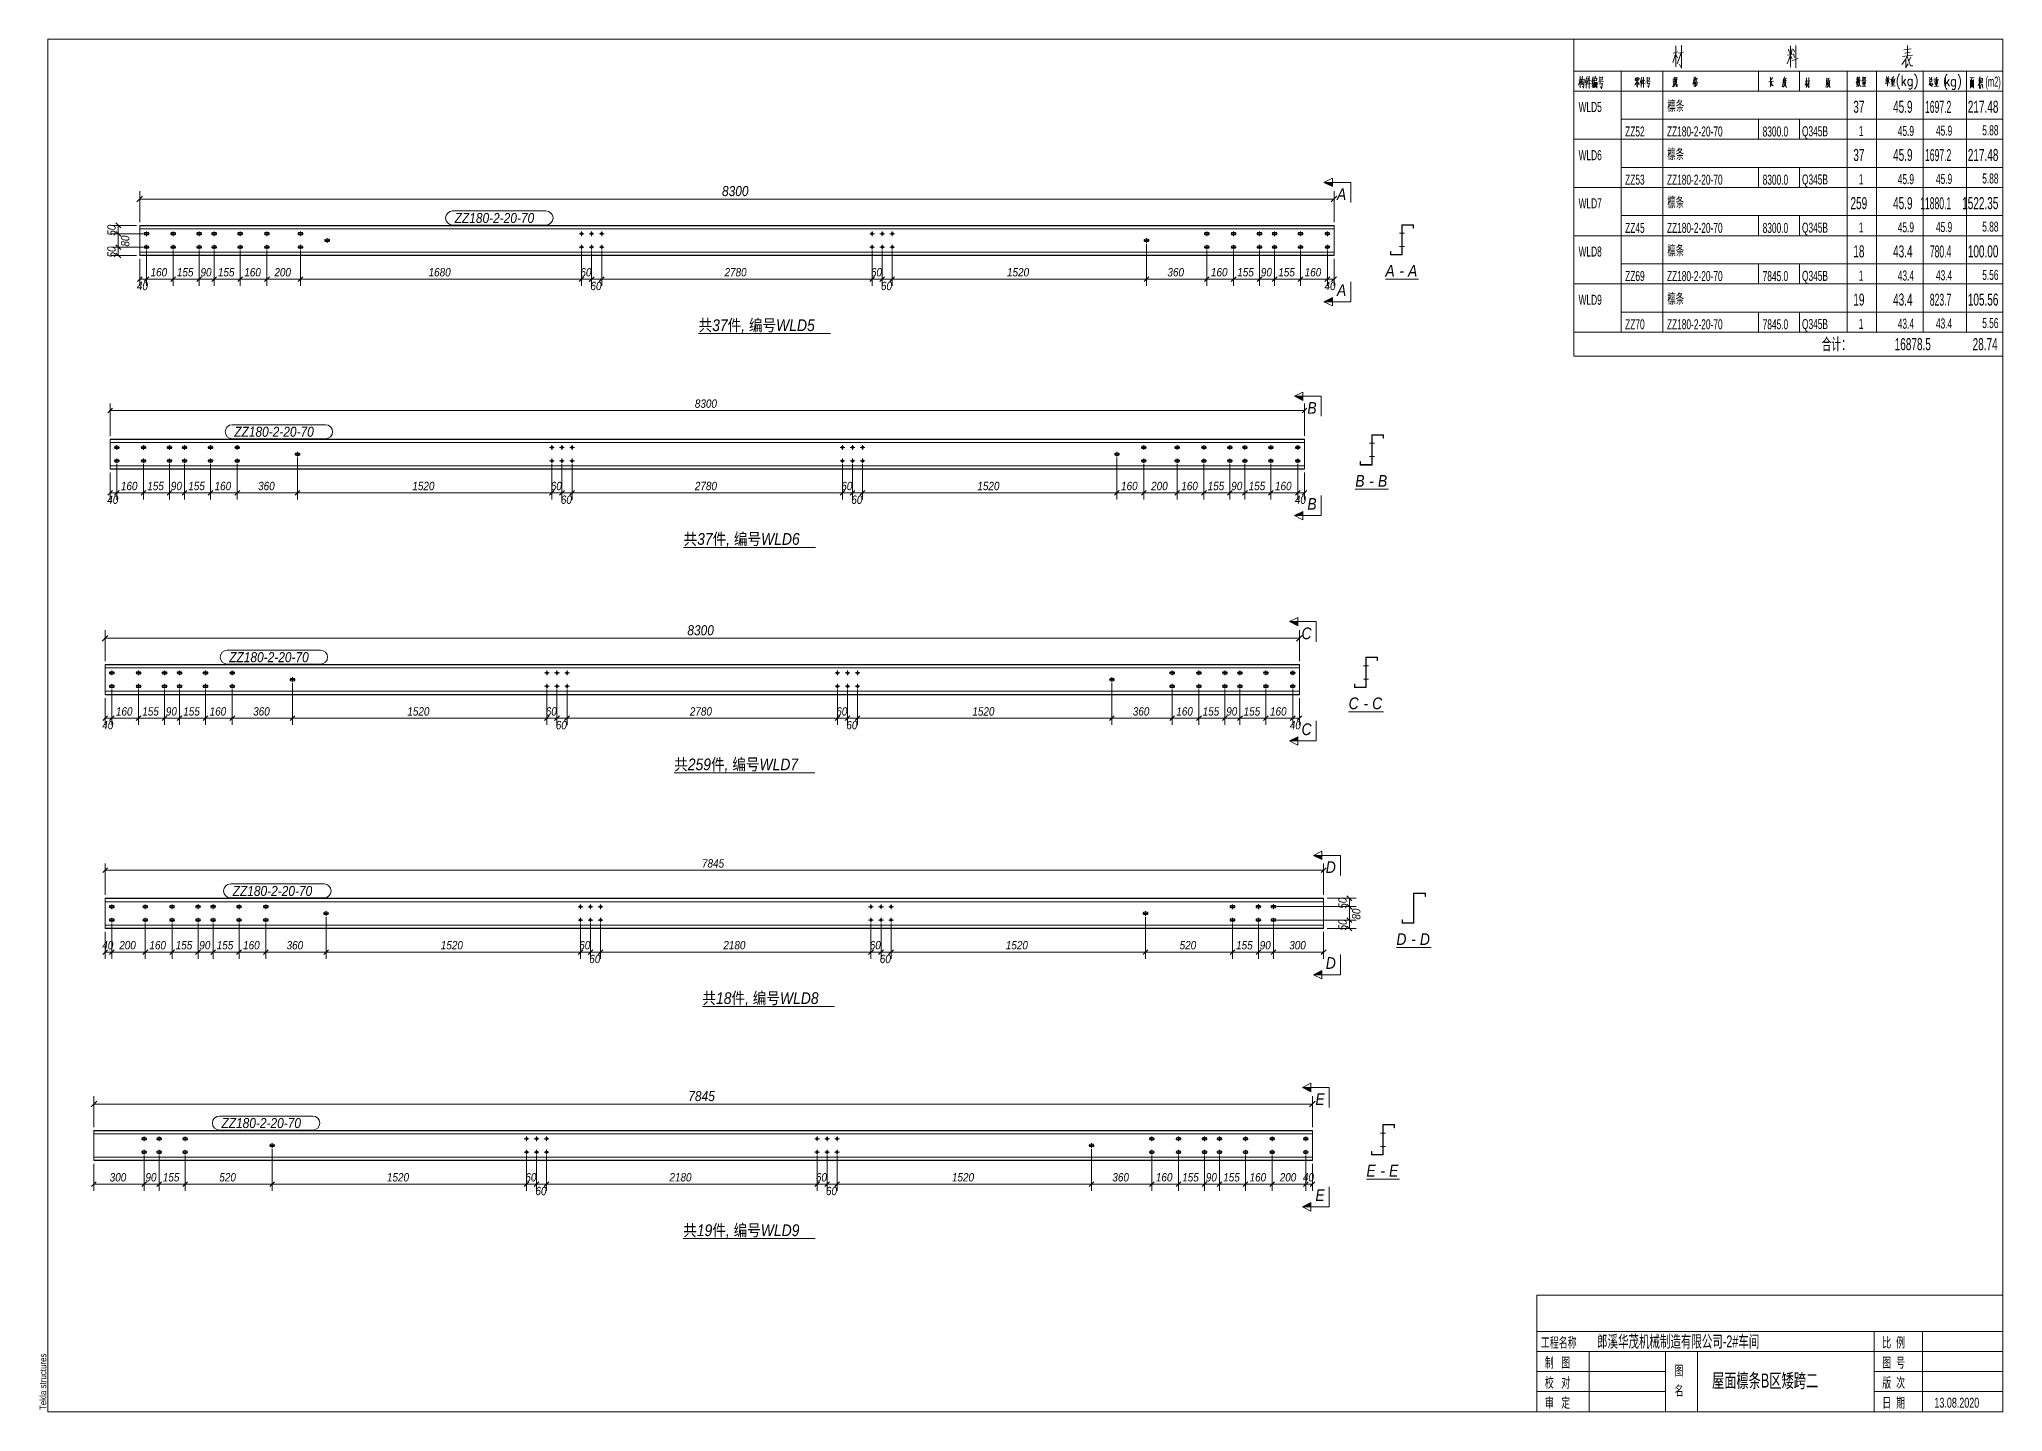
# Model space of a CAD drawing. Extents: x 857 to 4439, y -1249 to 4637.
# Drawn here: x 2654 to 3241, y 4227 to 4637 of the extents above; entities that cross this region are included whole.
import ezdxf

# ---------------------------------------------------------------- set-up
doc = ezdxf.new("R2010")
doc.units = 0
doc.header["$LTSCALE"] = 1000
doc.header["$MEASUREMENT"] = 0
doc.linetypes.add('XKITLINE00', pattern=[0])
doc.linetypes.add('XKITLINE02', pattern=[4, 2, -2])
for name, color, linetype, lineweight in [('Bolt', 7, 'Continuous', 0), ('DrawingSheet', 5, 'Continuous', 0), ('OtherObjectType', 1, 'Continuous', 0), ('Part', 2, 'Continuous', 0), ('PartMark', 3, 'Continuous', 0), ('Section', 6, 'Continuous', 0), ('Z-DIMENSIONS', 1, 'Continuous', 0)]:
    doc.layers.add(name, color=color, linetype=linetype, lineweight=lineweight)
doc.styles.add('Arial', font='arial.ttf')
doc.styles.add('Arial Italic', font='ariali.ttf')
doc.styles.add('宋体', font='arial.ttf')

# ---------------------------------------------------------------- blocks, each defined once
blk = doc.blocks.new('屋面檩条B区矮跨二')
at = {"layer": 'Section'}
for points in [[(388.72, 370.98), (386.22, 372.23), (388.72, 372.23)], [(388.72, 336.58), (386.22, 336.58), (388.72, 337.83)], [(379.86, 307.12), (377.36, 308.37), (379.86, 308.37)], [(379.86, 272.72), (377.36, 272.72), (379.86, 273.97)], [(378.37, 239.78), (375.87, 241.03), (378.37, 241.03)], [(378.37, 205.38), (375.87, 205.38), (378.37, 206.63)], [(385.62, 169.95), (383.12, 171.2), (385.62, 171.2)], [(385.62, 135.55), (383.12, 135.55), (385.62, 136.8)], [(382.27, 100.61), (379.77, 101.86), (382.27, 101.86)], [(382.27, 66.21), (379.77, 66.21), (382.27, 67.46)]]:
    blk.add_hatch(color=1, dxfattribs=at).paths.add_polyline_path(points, flags=17)
at = {"layer": 'Bolt', "color": 3, "linetype": 'XKITLINE00', "lineweight": 0}
for p, q in [((33.72, 356.91), (33.74, 357.04)), ((33.74, 356.78), (33.72, 356.91)), ((33.72, 356.91), (33.72, 356.91)), ((35.12, 356.91), (33.72, 356.91)), ((33.72, 352.91), (33.74, 353.04)), ((33.74, 352.78), (33.72, 352.91)), ((33.72, 352.91), (33.72, 352.91)), ((35.12, 352.91), (33.72, 352.91)), ((33.74, 357.04), (33.82, 357.16)), ((33.82, 356.66), (33.74, 356.78)), ((33.74, 353.04), (33.82, 353.16)), ((33.82, 352.66), (33.74, 352.78)), ((33.82, 357.16), (33.93, 357.23)), ((33.93, 356.59), (33.82, 356.66)), ((33.82, 353.16), (33.93, 353.23)), ((33.93, 352.59), (33.82, 352.66)), ((33.93, 357.23), (34.07, 357.26)), ((34.07, 356.56), (33.93, 356.59)), ((33.93, 353.23), (34.07, 353.26)), ((34.07, 352.56), (33.93, 352.59)), ((34.07, 357.26), (34.77, 357.26)), ((34.77, 356.56), (34.07, 356.56)), ((34.07, 353.26), (34.77, 353.26)), ((34.77, 352.56), (34.07, 352.56)), ((34.42, 356.21), (34.42, 357.61)), ((34.42, 352.21), (34.42, 353.61)), ((34.77, 357.26), (34.9, 357.23)), ((34.9, 356.59), (34.77, 356.56)), ((34.77, 353.26), (34.9, 353.23)), ((34.9, 352.59), (34.77, 352.56)), ((34.9, 357.23), (35.02, 357.16)), ((35.02, 356.66), (34.9, 356.59)), ((34.9, 353.23), (35.02, 353.16)), ((35.02, 352.66), (34.9, 352.59)), ((35.02, 357.16), (35.09, 357.04)), ((35.09, 356.78), (35.02, 356.66)), ((35.02, 353.16), (35.09, 353.04)), ((35.09, 352.78), (35.02, 352.66)), ((35.09, 357.04), (35.12, 356.91)), ((35.12, 356.91), (35.09, 356.78)), ((35.09, 353.04), (35.12, 352.91)), ((35.12, 352.91), (35.09, 352.78)), ((35.12, 356.91), (35.12, 356.91)), ((35.12, 352.91), (35.12, 352.91)), ((41.72, 356.91), (41.74, 357.04)), ((41.74, 356.78), (41.72, 356.91)), ((41.72, 356.91), (41.72, 356.91)), ((41.72, 356.91), (43.12, 356.91)), ((41.72, 352.91), (41.74, 353.04)), ((41.74, 352.78), (41.72, 352.91)), ((41.72, 352.91), (41.72, 352.91)), ((41.72, 352.91), (43.12, 352.91)), ((41.74, 357.04), (41.82, 357.16)), ((41.82, 356.66), (41.74, 356.78)), ((41.74, 353.04), (41.82, 353.16)), ((41.82, 352.66), (41.74, 352.78)), ((41.82, 357.16), (41.93, 357.23)), ((41.93, 356.59), (41.82, 356.66)), ((41.82, 353.16), (41.93, 353.23)), ((41.93, 352.59), (41.82, 352.66)), ((41.93, 357.23), (42.07, 357.26)), ((42.07, 356.56), (41.93, 356.59)), ((41.93, 353.23), (42.07, 353.26)), ((42.07, 352.56), (41.93, 352.59)), ((42.07, 357.26), (42.77, 357.26)), ((42.77, 356.56), (42.07, 356.56)), ((42.07, 353.26), (42.77, 353.26)), ((42.77, 352.56), (42.07, 352.56)), ((42.42, 357.61), (42.42, 356.21)), ((42.42, 353.61), (42.42, 352.21)), ((42.77, 357.26), (42.9, 357.23)), ((42.9, 356.59), (42.77, 356.56)), ((42.77, 353.26), (42.9, 353.23)), ((42.9, 352.59), (42.77, 352.56)), ((42.9, 357.23), (43.02, 357.16)), ((43.02, 356.66), (42.9, 356.59)), ((42.9, 353.23), (43.02, 353.16)), ((43.02, 352.66), (42.9, 352.59)), ((43.02, 357.16), (43.09, 357.04)), ((43.09, 356.78), (43.02, 356.66)), ((43.02, 353.16), (43.09, 353.04)), ((43.09, 352.78), (43.02, 352.66)), ((43.09, 357.04), (43.12, 356.91)), ((43.12, 356.91), (43.09, 356.78)), ((43.09, 353.04), (43.12, 352.91)), ((43.12, 352.91), (43.09, 352.78)), ((43.12, 356.91), (43.12, 356.91)), ((43.12, 352.91), (43.12, 352.91)), ((49.47, 356.91), (49.49, 357.04)), ((49.49, 356.77), (49.47, 356.91)), ((49.47, 356.91), (49.47, 356.91)), ((50.87, 356.91), (49.47, 356.91)), ((49.47, 352.91), (49.49, 353.04)), ((49.49, 352.77), (49.47, 352.91)), ((49.47, 352.91), (49.47, 352.91)), ((50.87, 352.91), (49.47, 352.91)), ((49.49, 357.04), (49.57, 357.16)), ((49.57, 356.66), (49.49, 356.77)), ((49.49, 353.04), (49.57, 353.16)), ((49.57, 352.66), (49.49, 352.77)), ((49.57, 357.16), (49.68, 357.23)), ((49.68, 356.59), (49.57, 356.66)), ((49.57, 353.16), (49.68, 353.23)), ((49.68, 352.59), (49.57, 352.66)), ((49.68, 357.23), (49.82, 357.26)), ((49.82, 356.56), (49.68, 356.59)), ((49.68, 353.23), (49.82, 353.26)), ((49.82, 352.56), (49.68, 352.59)), ((49.82, 357.26), (50.52, 357.26)), ((50.52, 356.56), (49.82, 356.56)), ((49.82, 353.26), (50.52, 353.26)), ((50.52, 352.56), (49.82, 352.56)), ((50.17, 356.21), (50.17, 357.61)), ((50.17, 352.21), (50.17, 353.61)), ((50.52, 357.26), (50.65, 357.23)), ((50.65, 356.59), (50.52, 356.56)), ((50.52, 353.26), (50.65, 353.23)), ((50.65, 352.59), (50.52, 352.56)), ((50.65, 357.23), (50.77, 357.16)), ((50.77, 356.66), (50.65, 356.59)), ((50.65, 353.23), (50.77, 353.16)), ((50.77, 352.66), (50.65, 352.59)), ((50.77, 357.16), (50.84, 357.04)), ((50.84, 356.77), (50.77, 356.66)), ((50.77, 353.16), (50.84, 353.04)), ((50.84, 352.77), (50.77, 352.66)), ((50.84, 357.04), (50.87, 356.91)), ((50.87, 356.91), (50.84, 356.77)), ((50.84, 353.04), (50.87, 352.91)), ((50.87, 352.91), (50.84, 352.77)), ((50.87, 356.91), (50.87, 356.91)), ((50.87, 352.91), (50.87, 352.91)), ((53.97, 356.91), (53.99, 357.04)), ((53.99, 356.77), (53.97, 356.91)), ((53.97, 356.91), (53.97, 356.91)), ((55.37, 356.91), (53.97, 356.91)), ((53.97, 352.91), (53.99, 353.04)), ((53.99, 352.77), (53.97, 352.91)), ((53.97, 352.91), (53.97, 352.91)), ((55.37, 352.91), (53.97, 352.91)), ((53.99, 357.04), (54.07, 357.16)), ((54.07, 356.66), (53.99, 356.77)), ((53.99, 353.04), (54.07, 353.16)), ((54.07, 352.66), (53.99, 352.77)), ((54.07, 357.16), (54.18, 357.23)), ((54.18, 356.59), (54.07, 356.66)), ((54.07, 353.16), (54.18, 353.23)), ((54.18, 352.59), (54.07, 352.66)), ((54.18, 357.23), (54.32, 357.26)), ((54.32, 356.56), (54.18, 356.59)), ((54.18, 353.23), (54.32, 353.26)), ((54.32, 352.56), (54.18, 352.59)), ((54.32, 357.26), (55.02, 357.26)), ((55.02, 356.56), (54.32, 356.56)), ((54.32, 353.26), (55.02, 353.26)), ((55.02, 352.56), (54.32, 352.56)), ((54.67, 356.21), (54.67, 357.61)), ((54.67, 352.21), (54.67, 353.61)), ((55.02, 357.26), (55.15, 357.23)), ((55.15, 356.59), (55.02, 356.56)), ((55.02, 353.26), (55.15, 353.23)), ((55.15, 352.59), (55.02, 352.56)), ((55.15, 357.23), (55.27, 357.16)), ((55.27, 356.66), (55.15, 356.59)), ((55.15, 353.23), (55.27, 353.16)), ((55.27, 352.66), (55.15, 352.59)), ((55.27, 357.16), (55.34, 357.04)), ((55.34, 356.77), (55.27, 356.66)), ((55.27, 353.16), (55.34, 353.04)), ((55.34, 352.77), (55.27, 352.66)), ((55.34, 357.04), (55.37, 356.91)), ((55.37, 356.91), (55.34, 356.77)), ((55.34, 353.04), (55.37, 352.91)), ((55.37, 352.91), (55.34, 352.77)), ((55.37, 356.91), (55.37, 356.91)), ((55.37, 352.91), (55.37, 352.91)), ((61.72, 356.91), (61.74, 357.04)), ((61.74, 356.78), (61.72, 356.91)), ((61.72, 356.91), (61.72, 356.91)), ((61.72, 356.91), (63.12, 356.91)), ((61.72, 352.91), (61.74, 353.04)), ((61.74, 352.78), (61.72, 352.91)), ((61.72, 352.91), (61.72, 352.91)), ((61.72, 352.91), (63.12, 352.91)), ((61.74, 357.04), (61.82, 357.16)), ((61.82, 356.66), (61.74, 356.78)), ((61.74, 353.04), (61.82, 353.16)), ((61.82, 352.66), (61.74, 352.78)), ((61.82, 357.16), (61.93, 357.23)), ((61.93, 356.59), (61.82, 356.66)), ((61.82, 353.16), (61.93, 353.23)), ((61.93, 352.59), (61.82, 352.66)), ((61.93, 357.23), (62.07, 357.26)), ((62.07, 356.56), (61.93, 356.59)), ((61.93, 353.23), (62.07, 353.26)), ((62.07, 352.56), (61.93, 352.59)), ((62.07, 357.26), (62.77, 357.26)), ((62.77, 356.56), (62.07, 356.56)), ((62.07, 353.26), (62.77, 353.26)), ((62.77, 352.56), (62.07, 352.56)), ((62.42, 357.61), (62.42, 356.21)), ((62.42, 353.61), (62.42, 352.21)), ((62.77, 357.26), (62.9, 357.23)), ((62.9, 356.59), (62.77, 356.56)), ((62.77, 353.26), (62.9, 353.23)), ((62.9, 352.59), (62.77, 352.56)), ((62.9, 357.23), (63.02, 357.16)), ((63.02, 356.66), (62.9, 356.59)), ((62.9, 353.23), (63.02, 353.16)), ((63.02, 352.66), (62.9, 352.59)), ((63.02, 357.16), (63.09, 357.04)), ((63.09, 356.78), (63.02, 356.66)), ((63.02, 353.16), (63.09, 353.04)), ((63.09, 352.78), (63.02, 352.66)), ((63.09, 357.04), (63.12, 356.91)), ((63.12, 356.91), (63.09, 356.78)), ((63.09, 353.04), (63.12, 352.91)), ((63.12, 352.91), (63.09, 352.78)), ((63.12, 356.91), (63.12, 356.91)), ((63.12, 352.91), (63.12, 352.91)), ((69.72, 356.91), (69.74, 357.04)), ((69.74, 356.78), (69.72, 356.91)), ((69.72, 356.91), (69.72, 356.91)), ((69.72, 356.91), (71.12, 356.91)), ((69.72, 352.91), (69.74, 353.04)), ((69.74, 352.78), (69.72, 352.91)), ((69.72, 352.91), (69.72, 352.91)), ((69.72, 352.91), (71.12, 352.91)), ((69.74, 357.04), (69.82, 357.16)), ((69.82, 356.66), (69.74, 356.78)), ((69.74, 353.04), (69.82, 353.16)), ((69.82, 352.66), (69.74, 352.78)), ((69.82, 357.16), (69.93, 357.23)), ((69.93, 356.59), (69.82, 356.66)), ((69.82, 353.16), (69.93, 353.23)), ((69.93, 352.59), (69.82, 352.66)), ((69.93, 357.23), (70.07, 357.26)), ((70.07, 356.56), (69.93, 356.59)), ((69.93, 353.23), (70.07, 353.26)), ((70.07, 352.56), (69.93, 352.59)), ((70.07, 357.26), (70.77, 357.26)), ((70.77, 356.56), (70.07, 356.56)), ((70.07, 353.26), (70.77, 353.26)), ((70.77, 352.56), (70.07, 352.56)), ((70.42, 357.61), (70.42, 356.21)), ((70.42, 353.61), (70.42, 352.21)), ((70.77, 357.26), (70.9, 357.23)), ((70.9, 356.59), (70.77, 356.56)), ((70.77, 353.26), (70.9, 353.23)), ((70.9, 352.59), (70.77, 352.56)), ((70.9, 357.23), (71.02, 357.16)), ((71.02, 356.66), (70.9, 356.59)), ((70.9, 353.23), (71.02, 353.16)), ((71.02, 352.66), (70.9, 352.59)), ((71.02, 357.16), (71.09, 357.04)), ((71.09, 356.78), (71.02, 356.66)), ((71.02, 353.16), (71.09, 353.04)), ((71.09, 352.78), (71.02, 352.66)), ((71.09, 357.04), (71.12, 356.91)), ((71.12, 356.91), (71.09, 356.78)), ((71.09, 353.04), (71.12, 352.91)), ((71.12, 352.91), (71.09, 352.78)), ((71.12, 356.91), (71.12, 356.91)), ((71.12, 352.91), (71.12, 352.91)), ((79.72, 356.91), (79.74, 357.04)), ((79.74, 356.78), (79.72, 356.91)), ((79.72, 356.91), (79.72, 356.91)), ((81.12, 356.91), (79.72, 356.91)), ((79.72, 352.91), (79.74, 353.04)), ((79.74, 352.78), (79.72, 352.91)), ((79.72, 352.91), (79.72, 352.91)), ((81.12, 352.91), (79.72, 352.91)), ((79.74, 357.04), (79.82, 357.16)), ((79.82, 356.66), (79.74, 356.78)), ((79.74, 353.04), (79.82, 353.16)), ((79.82, 352.66), (79.74, 352.78)), ((79.82, 357.16), (79.93, 357.23)), ((79.93, 356.59), (79.82, 356.66)), ((79.82, 353.16), (79.93, 353.23)), ((79.93, 352.59), (79.82, 352.66)), ((79.93, 357.23), (80.07, 357.26)), ((80.07, 356.56), (79.93, 356.59)), ((79.93, 353.23), (80.07, 353.26)), ((80.07, 352.56), (79.93, 352.59)), ((80.07, 357.26), (80.77, 357.26)), ((80.77, 356.56), (80.07, 356.56)), ((80.07, 353.26), (80.77, 353.26)), ((80.77, 352.56), (80.07, 352.56)), ((80.42, 356.21), (80.42, 357.61)), ((80.42, 352.21), (80.42, 353.61)), ((80.77, 357.26), (80.9, 357.23)), ((80.9, 356.59), (80.77, 356.56)), ((80.77, 353.26), (80.9, 353.23)), ((80.9, 352.59), (80.77, 352.56)), ((80.9, 357.23), (81.02, 357.16)), ((81.02, 356.66), (80.9, 356.59)), ((80.9, 353.23), (81.02, 353.16)), ((81.02, 352.66), (80.9, 352.59)), ((81.02, 357.16), (81.09, 357.04)), ((81.09, 356.78), (81.02, 356.66)), ((81.02, 353.16), (81.09, 353.04)), ((81.09, 352.78), (81.02, 352.66)), ((81.09, 357.04), (81.12, 356.91)), ((81.12, 356.91), (81.09, 356.78)), ((81.09, 353.04), (81.12, 352.91)), ((81.12, 352.91), (81.09, 352.78)), ((81.12, 356.91), (81.12, 356.91)), ((81.12, 352.91), (81.12, 352.91)), ((87.72, 354.91), (87.74, 355.04)), ((87.74, 354.78), (87.72, 354.91)), ((87.72, 354.91), (87.72, 354.91)), ((89.12, 354.91), (87.72, 354.91)), ((87.74, 355.04), (87.82, 355.16)), ((87.82, 354.66), (87.74, 354.78)), ((87.82, 355.16), (87.93, 355.23)), ((87.93, 354.59), (87.82, 354.66)), ((87.93, 355.23), (88.07, 355.26)), ((88.07, 354.56), (87.93, 354.59)), ((88.07, 355.26), (88.77, 355.26)), ((88.77, 354.56), (88.07, 354.56)), ((88.42, 354.21), (88.42, 355.61)), ((88.77, 355.26), (88.9, 355.23)), ((88.9, 354.59), (88.77, 354.56)), ((88.9, 355.23), (89.02, 355.16)), ((89.02, 354.66), (88.9, 354.59)), ((89.02, 355.16), (89.09, 355.04)), ((89.09, 354.78), (89.02, 354.66)), ((89.09, 355.04), (89.12, 354.91)), ((89.12, 354.91), (89.09, 354.78)), ((89.12, 354.91), (89.12, 354.91)), ((163.72, 356.91), (165.12, 356.91)), ((163.72, 352.91), (165.12, 352.91)), ((164.42, 356.21), (164.42, 357.61)), ((164.42, 352.21), (164.42, 353.61)), ((166.72, 356.91), (168.12, 356.91)), ((166.72, 352.91), (168.12, 352.91)), ((167.42, 356.21), (167.42, 357.61)), ((167.42, 352.21), (167.42, 353.61)), ((169.72, 356.91), (171.12, 356.91)), ((169.72, 352.91), (171.12, 352.91)), ((170.42, 356.21), (170.42, 357.61)), ((170.42, 352.21), (170.42, 353.61)), ((250.52, 356.91), (251.92, 356.91)), ((250.52, 352.91), (251.92, 352.91)), ((251.22, 356.21), (251.22, 357.61)), ((251.22, 352.21), (251.22, 353.61)), ((253.52, 356.91), (254.92, 356.91)), ((253.52, 352.91), (254.92, 352.91)), ((254.22, 356.21), (254.22, 357.61)), ((254.22, 352.21), (254.22, 353.61)), ((256.52, 356.91), (257.92, 356.91)), ((256.52, 352.91), (257.92, 352.91)), ((257.22, 356.21), (257.22, 357.61)), ((257.22, 352.21), (257.22, 353.61)), ((332.52, 354.91), (332.54, 355.04)), ((332.54, 354.78), (332.52, 354.91)), ((332.52, 354.91), (332.52, 354.91)), ((333.92, 354.91), (332.52, 354.91)), ((332.54, 355.04), (332.62, 355.16)), ((332.62, 354.66), (332.54, 354.78)), ((332.62, 355.16), (332.73, 355.23)), ((332.73, 354.59), (332.62, 354.66)), ((332.73, 355.23), (332.87, 355.26)), ((332.87, 354.56), (332.73, 354.59)), ((332.87, 355.26), (333.57, 355.26)), ((333.57, 354.56), (332.87, 354.56)), ((333.22, 354.21), (333.22, 355.61)), ((333.57, 355.26), (333.7, 355.23)), ((333.7, 354.59), (333.57, 354.56)), ((333.7, 355.23), (333.82, 355.16)), ((333.82, 354.66), (333.7, 354.59)), ((333.82, 355.16), (333.89, 355.04)), ((333.89, 354.78), (333.82, 354.66)), ((333.89, 355.04), (333.92, 354.91)), ((333.92, 354.91), (333.89, 354.78)), ((333.92, 354.91), (333.92, 354.91)), ((350.52, 356.91), (350.54, 357.04)), ((350.54, 356.78), (350.52, 356.91)), ((350.52, 356.91), (350.52, 356.91)), ((351.92, 356.91), (350.52, 356.91)), ((350.52, 352.91), (350.54, 353.04)), ((350.54, 352.78), (350.52, 352.91)), ((350.52, 352.91), (350.52, 352.91)), ((351.92, 352.91), (350.52, 352.91)), ((350.54, 357.04), (350.62, 357.16)), ((350.62, 356.66), (350.54, 356.78)), ((350.54, 353.04), (350.62, 353.16)), ((350.62, 352.66), (350.54, 352.78)), ((350.62, 357.16), (350.73, 357.23)), ((350.73, 356.59), (350.62, 356.66)), ((350.62, 353.16), (350.73, 353.23)), ((350.73, 352.59), (350.62, 352.66)), ((350.73, 357.23), (350.87, 357.26)), ((350.87, 356.56), (350.73, 356.59)), ((350.73, 353.23), (350.87, 353.26)), ((350.87, 352.56), (350.73, 352.59)), ((350.87, 357.26), (351.57, 357.26)), ((351.57, 356.56), (350.87, 356.56)), ((350.87, 353.26), (351.57, 353.26)), ((351.57, 352.56), (350.87, 352.56)), ((351.22, 356.21), (351.22, 357.61)), ((351.22, 352.21), (351.22, 353.61)), ((351.57, 357.26), (351.7, 357.23)), ((351.7, 356.59), (351.57, 356.56)), ((351.57, 353.26), (351.7, 353.23)), ((351.7, 352.59), (351.57, 352.56)), ((351.7, 357.23), (351.82, 357.16)), ((351.82, 356.66), (351.7, 356.59)), ((351.7, 353.23), (351.82, 353.16)), ((351.82, 352.66), (351.7, 352.59)), ((351.82, 357.16), (351.89, 357.04)), ((351.89, 356.78), (351.82, 356.66)), ((351.82, 353.16), (351.89, 353.04)), ((351.89, 352.78), (351.82, 352.66)), ((351.89, 357.04), (351.92, 356.91)), ((351.92, 356.91), (351.89, 356.78)), ((351.89, 353.04), (351.92, 352.91)), ((351.92, 352.91), (351.89, 352.78)), ((351.92, 356.91), (351.92, 356.91)), ((351.92, 352.91), (351.92, 352.91)), ((358.52, 356.91), (358.54, 357.04)), ((358.54, 356.78), (358.52, 356.91)), ((358.52, 356.91), (358.52, 356.91)), ((358.52, 356.91), (359.92, 356.91)), ((358.52, 352.91), (358.54, 353.04)), ((358.54, 352.78), (358.52, 352.91)), ((358.52, 352.91), (358.52, 352.91)), ((358.52, 352.91), (359.92, 352.91)), ((358.54, 357.04), (358.62, 357.16)), ((358.62, 356.66), (358.54, 356.78)), ((358.54, 353.04), (358.62, 353.16)), ((358.62, 352.66), (358.54, 352.78)), ((358.62, 357.16), (358.73, 357.23)), ((358.73, 356.59), (358.62, 356.66)), ((358.62, 353.16), (358.73, 353.23)), ((358.73, 352.59), (358.62, 352.66)), ((358.73, 357.23), (358.87, 357.26)), ((358.87, 356.56), (358.73, 356.59)), ((358.73, 353.23), (358.87, 353.26)), ((358.87, 352.56), (358.73, 352.59)), ((358.87, 357.26), (359.57, 357.26)), ((359.57, 356.56), (358.87, 356.56)), ((358.87, 353.26), (359.57, 353.26)), ((359.57, 352.56), (358.87, 352.56)), ((359.22, 357.61), (359.22, 356.21)), ((359.22, 353.61), (359.22, 352.21)), ((359.57, 357.26), (359.7, 357.23)), ((359.7, 356.59), (359.57, 356.56)), ((359.57, 353.26), (359.7, 353.23)), ((359.7, 352.59), (359.57, 352.56)), ((359.7, 357.23), (359.82, 357.16)), ((359.82, 356.66), (359.7, 356.59)), ((359.7, 353.23), (359.82, 353.16)), ((359.82, 352.66), (359.7, 352.59)), ((359.82, 357.16), (359.89, 357.04)), ((359.89, 356.78), (359.82, 356.66)), ((359.82, 353.16), (359.89, 353.04)), ((359.89, 352.78), (359.82, 352.66)), ((359.89, 357.04), (359.92, 356.91)), ((359.92, 356.91), (359.89, 356.78)), ((359.89, 353.04), (359.92, 352.91)), ((359.92, 352.91), (359.89, 352.78)), ((359.92, 356.91), (359.92, 356.91)), ((359.92, 352.91), (359.92, 352.91)), ((366.27, 356.91), (366.29, 357.04)), ((366.29, 356.77), (366.27, 356.91)), ((366.27, 356.91), (366.27, 356.91)), ((367.67, 356.91), (366.27, 356.91)), ((366.27, 352.91), (366.29, 353.04)), ((366.29, 352.77), (366.27, 352.91)), ((366.27, 352.91), (366.27, 352.91)), ((367.67, 352.91), (366.27, 352.91)), ((366.29, 357.04), (366.37, 357.16)), ((366.37, 356.66), (366.29, 356.77)), ((366.29, 353.04), (366.37, 353.16)), ((366.37, 352.66), (366.29, 352.77)), ((366.37, 357.16), (366.48, 357.23)), ((366.48, 356.59), (366.37, 356.66)), ((366.37, 353.16), (366.48, 353.23)), ((366.48, 352.59), (366.37, 352.66)), ((366.48, 357.23), (366.62, 357.26)), ((366.62, 356.56), (366.48, 356.59)), ((366.48, 353.23), (366.62, 353.26)), ((366.62, 352.56), (366.48, 352.59)), ((366.62, 357.26), (367.32, 357.26)), ((367.32, 356.56), (366.62, 356.56)), ((366.62, 353.26), (367.32, 353.26)), ((367.32, 352.56), (366.62, 352.56)), ((366.97, 356.21), (366.97, 357.61)), ((366.97, 352.21), (366.97, 353.61)), ((367.32, 357.26), (367.45, 357.23)), ((367.45, 356.59), (367.32, 356.56)), ((367.32, 353.26), (367.45, 353.23)), ((367.45, 352.59), (367.32, 352.56)), ((367.45, 357.23), (367.57, 357.16)), ((367.57, 356.66), (367.45, 356.59)), ((367.45, 353.23), (367.57, 353.16)), ((367.57, 352.66), (367.45, 352.59)), ((367.57, 357.16), (367.64, 357.04)), ((367.64, 356.77), (367.57, 356.66)), ((367.57, 353.16), (367.64, 353.04)), ((367.64, 352.77), (367.57, 352.66)), ((367.64, 357.04), (367.67, 356.91)), ((367.67, 356.91), (367.64, 356.77)), ((367.64, 353.04), (367.67, 352.91)), ((367.67, 352.91), (367.64, 352.77)), ((367.67, 356.91), (367.67, 356.91)), ((367.67, 352.91), (367.67, 352.91)), ((370.77, 356.91), (370.79, 357.04)), ((370.79, 356.77), (370.77, 356.91)), ((370.77, 356.91), (370.77, 356.91)), ((372.17, 356.91), (370.77, 356.91)), ((370.77, 352.91), (370.79, 353.04)), ((370.79, 352.77), (370.77, 352.91)), ((370.77, 352.91), (370.77, 352.91)), ((372.17, 352.91), (370.77, 352.91)), ((370.79, 357.04), (370.87, 357.16)), ((370.87, 356.66), (370.79, 356.77)), ((370.79, 353.04), (370.87, 353.16)), ((370.87, 352.66), (370.79, 352.77)), ((370.87, 357.16), (370.98, 357.23)), ((370.98, 356.59), (370.87, 356.66)), ((370.87, 353.16), (370.98, 353.23)), ((370.98, 352.59), (370.87, 352.66)), ((370.98, 357.23), (371.12, 357.26)), ((371.12, 356.56), (370.98, 356.59)), ((370.98, 353.23), (371.12, 353.26)), ((371.12, 352.56), (370.98, 352.59)), ((371.12, 357.26), (371.82, 357.26)), ((371.82, 356.56), (371.12, 356.56)), ((371.12, 353.26), (371.82, 353.26)), ((371.82, 352.56), (371.12, 352.56)), ((371.47, 356.21), (371.47, 357.61)), ((371.47, 352.21), (371.47, 353.61)), ((371.82, 357.26), (371.95, 357.23)), ((371.95, 356.59), (371.82, 356.56)), ((371.82, 353.26), (371.95, 353.23)), ((371.95, 352.59), (371.82, 352.56)), ((371.95, 357.23), (372.07, 357.16)), ((372.07, 356.66), (371.95, 356.59)), ((371.95, 353.23), (372.07, 353.16)), ((372.07, 352.66), (371.95, 352.59)), ((372.07, 357.16), (372.14, 357.04)), ((372.14, 356.77), (372.07, 356.66)), ((372.07, 353.16), (372.14, 353.04)), ((372.14, 352.77), (372.07, 352.66)), ((372.14, 357.04), (372.17, 356.91)), ((372.17, 356.91), (372.14, 356.77)), ((372.14, 353.04), (372.17, 352.91)), ((372.17, 352.91), (372.14, 352.77)), ((372.17, 356.91), (372.17, 356.91)), ((372.17, 352.91), (372.17, 352.91)), ((378.52, 356.91), (378.54, 357.04)), ((378.54, 356.78), (378.52, 356.91)), ((378.52, 356.91), (378.52, 356.91)), ((378.52, 356.91), (379.92, 356.91)), ((378.52, 352.91), (378.54, 353.04)), ((378.54, 352.78), (378.52, 352.91)), ((378.52, 352.91), (378.52, 352.91)), ((378.52, 352.91), (379.92, 352.91)), ((378.54, 357.04), (378.62, 357.16)), ((378.62, 356.66), (378.54, 356.78)), ((378.54, 353.04), (378.62, 353.16)), ((378.62, 352.66), (378.54, 352.78)), ((378.62, 357.16), (378.73, 357.23)), ((378.73, 356.59), (378.62, 356.66)), ((378.62, 353.16), (378.73, 353.23)), ((378.73, 352.59), (378.62, 352.66)), ((378.73, 357.23), (378.87, 357.26)), ((378.87, 356.56), (378.73, 356.59)), ((378.73, 353.23), (378.87, 353.26)), ((378.87, 352.56), (378.73, 352.59)), ((378.87, 357.26), (379.57, 357.26)), ((379.57, 356.56), (378.87, 356.56)), ((378.87, 353.26), (379.57, 353.26)), ((379.57, 352.56), (378.87, 352.56)), ((379.22, 357.61), (379.22, 356.21)), ((379.22, 353.61), (379.22, 352.21)), ((379.57, 357.26), (379.7, 357.23)), ((379.7, 356.59), (379.57, 356.56)), ((379.57, 353.26), (379.7, 353.23)), ((379.7, 352.59), (379.57, 352.56)), ((379.7, 357.23), (379.82, 357.16)), ((379.82, 356.66), (379.7, 356.59)), ((379.7, 353.23), (379.82, 353.16)), ((379.82, 352.66), (379.7, 352.59)), ((379.82, 357.16), (379.89, 357.04)), ((379.89, 356.78), (379.82, 356.66)), ((379.82, 353.16), (379.89, 353.04)), ((379.89, 352.78), (379.82, 352.66)), ((379.89, 357.04), (379.92, 356.91)), ((379.92, 356.91), (379.89, 356.78)), ((379.89, 353.04), (379.92, 352.91)), ((379.92, 352.91), (379.89, 352.78)), ((379.92, 356.91), (379.92, 356.91)), ((379.92, 352.91), (379.92, 352.91)), ((386.52, 356.91), (386.54, 357.04)), ((386.54, 356.78), (386.52, 356.91)), ((386.52, 356.91), (386.52, 356.91)), ((387.92, 356.91), (386.52, 356.91)), ((386.52, 352.91), (386.54, 353.04)), ((386.54, 352.78), (386.52, 352.91)), ((386.52, 352.91), (386.52, 352.91)), ((387.92, 352.91), (386.52, 352.91)), ((386.54, 357.04), (386.62, 357.16)), ((386.62, 356.66), (386.54, 356.78)), ((386.54, 353.04), (386.62, 353.16)), ((386.62, 352.66), (386.54, 352.78)), ((386.62, 357.16), (386.73, 357.23)), ((386.73, 356.59), (386.62, 356.66)), ((386.62, 353.16), (386.73, 353.23)), ((386.73, 352.59), (386.62, 352.66)), ((386.73, 357.23), (386.87, 357.26)), ((386.87, 356.56), (386.73, 356.59)), ((386.73, 353.23), (386.87, 353.26)), ((386.87, 352.56), (386.73, 352.59)), ((386.87, 357.26), (387.57, 357.26)), ((387.57, 356.56), (386.87, 356.56)), ((386.87, 353.26), (387.57, 353.26)), ((387.57, 352.56), (386.87, 352.56)), ((387.22, 356.21), (387.22, 357.61)), ((387.22, 352.21), (387.22, 353.61)), ((387.57, 357.26), (387.7, 357.23)), ((387.7, 356.59), (387.57, 356.56)), ((387.57, 353.26), (387.7, 353.23)), ((387.7, 352.59), (387.57, 352.56)), ((387.7, 357.23), (387.82, 357.16)), ((387.82, 356.66), (387.7, 356.59)), ((387.7, 353.23), (387.82, 353.16)), ((387.82, 352.66), (387.7, 352.59)), ((387.82, 357.16), (387.89, 357.04)), ((387.89, 356.78), (387.82, 356.66)), ((387.82, 353.16), (387.89, 353.04)), ((387.89, 352.78), (387.82, 352.66)), ((387.89, 357.04), (387.92, 356.91)), ((387.92, 356.91), (387.89, 356.78)), ((387.89, 353.04), (387.92, 352.91)), ((387.92, 352.91), (387.89, 352.78)), ((387.92, 356.91), (387.92, 356.91)), ((387.92, 352.91), (387.92, 352.91)), ((408.76, 357.08), (410.26, 357.08)), ((408.76, 353.08), (410.26, 353.08)), ((409.46, 357.43), (409.56, 357.43)), ((409.46, 357.43), (409.56, 357.43)), ((409.46, 357.08), (409.56, 357.08)), ((409.46, 356.73), (409.56, 356.73)), ((409.46, 356.73), (409.56, 356.73)), ((409.46, 353.43), (409.56, 353.43)), ((409.46, 353.43), (409.56, 353.43)), ((409.46, 353.08), (409.56, 353.08)), ((409.46, 352.73), (409.56, 352.73)), ((409.46, 352.73), (409.56, 352.73)), ((24.97, 293.3), (25.08, 293.38)), ((25.08, 293.38), (25.21, 293.4)), ((25.21, 293.4), (25.91, 293.4)), ((25.56, 292.35), (25.56, 293.75)), ((25.91, 293.4), (26.05, 293.38)), ((26.05, 293.38), (26.16, 293.3)), ((32.97, 293.3), (33.08, 293.38)), ((33.08, 293.38), (33.21, 293.4)), ((33.21, 293.4), (33.91, 293.4)), ((33.56, 293.75), (33.56, 292.35)), ((33.91, 293.4), (34.05, 293.38)), ((34.05, 293.38), (34.16, 293.3)), ((40.72, 293.3), (40.83, 293.38)), ((40.83, 293.38), (40.96, 293.4)), ((40.96, 293.4), (41.66, 293.4)), ((41.31, 292.35), (41.31, 293.75)), ((41.66, 293.4), (41.8, 293.38)), ((41.8, 293.38), (41.91, 293.3)), ((45.22, 293.3), (45.33, 293.38)), ((45.33, 293.38), (45.46, 293.4)), ((45.46, 293.4), (46.16, 293.4)), ((45.81, 292.35), (45.81, 293.75)), ((46.16, 293.4), (46.3, 293.38)), ((46.3, 293.38), (46.41, 293.3)), ((52.97, 293.3), (53.08, 293.38)), ((53.08, 293.38), (53.21, 293.4)), ((53.21, 293.4), (53.91, 293.4)), ((53.56, 293.75), (53.56, 292.35)), ((53.91, 293.4), (54.05, 293.38)), ((54.05, 293.38), (54.16, 293.3)), ((60.97, 293.3), (61.08, 293.38)), ((61.08, 293.38), (61.21, 293.4)), ((61.21, 293.4), (61.91, 293.4)), ((61.56, 292.35), (61.56, 293.75)), ((61.91, 293.4), (62.05, 293.38)), ((62.05, 293.38), (62.16, 293.3)), ((155.56, 292.35), (155.56, 293.75)), ((158.56, 292.35), (158.56, 293.75)), ((161.56, 292.35), (161.56, 293.75)), ((242.36, 292.35), (242.36, 293.75)), ((245.36, 292.35), (245.36, 293.75)), ((248.36, 292.35), (248.36, 293.75)), ((331.77, 293.3), (331.88, 293.38)), ((331.88, 293.38), (332.01, 293.4)), ((332.01, 293.4), (332.71, 293.4)), ((332.36, 292.35), (332.36, 293.75)), ((332.71, 293.4), (332.85, 293.38)), ((332.85, 293.38), (332.96, 293.3)), ((341.77, 293.3), (341.88, 293.38)), ((341.88, 293.38), (342.01, 293.4)), ((342.01, 293.4), (342.71, 293.4)), ((342.36, 293.75), (342.36, 292.35)), ((342.71, 293.4), (342.85, 293.38)), ((342.85, 293.38), (342.96, 293.3)), ((349.77, 293.3), (349.88, 293.38)), ((349.88, 293.38), (350.01, 293.4)), ((350.01, 293.4), (350.71, 293.4)), ((350.36, 293.75), (350.36, 292.35)), ((350.71, 293.4), (350.85, 293.38)), ((350.85, 293.38), (350.96, 293.3)), ((357.52, 293.3), (357.63, 293.38)), ((357.63, 293.38), (357.76, 293.4)), ((357.76, 293.4), (358.46, 293.4)), ((358.11, 292.35), (358.11, 293.75)), ((358.46, 293.4), (358.6, 293.38)), ((358.6, 293.38), (358.71, 293.3)), ((362.02, 293.3), (362.13, 293.38)), ((362.13, 293.38), (362.26, 293.4)), ((362.26, 293.4), (362.96, 293.4)), ((362.61, 292.35), (362.61, 293.75)), ((362.96, 293.4), (363.1, 293.38)), ((363.1, 293.38), (363.21, 293.3)), ((369.77, 293.3), (369.88, 293.38)), ((369.88, 293.38), (370.01, 293.4)), ((370.01, 293.4), (370.71, 293.4)), ((370.36, 293.75), (370.36, 292.35)), ((370.71, 293.4), (370.85, 293.38)), ((370.85, 293.38), (370.96, 293.3)), ((377.77, 293.3), (377.88, 293.38)), ((377.88, 293.38), (378.01, 293.4)), ((378.01, 293.4), (378.71, 293.4)), ((378.36, 292.35), (378.36, 293.75)), ((378.71, 293.4), (378.85, 293.38)), ((378.85, 293.38), (378.96, 293.3)), ((399.77, 294.32), (401.27, 294.32)), ((400.47, 294.67), (400.57, 294.67)), ((400.47, 294.67), (400.57, 294.67)), ((400.47, 294.32), (400.57, 294.32)), ((400.47, 293.97), (400.57, 293.97)), ((400.47, 293.97), (400.57, 293.97)), ((24.86, 293.05), (24.89, 293.19)), ((24.89, 292.92), (24.86, 293.05)), ((24.86, 293.05), (24.86, 293.05)), ((26.26, 293.05), (24.86, 293.05)), ((24.86, 289.05), (24.89, 289.19)), ((24.89, 288.92), (24.86, 289.05)), ((24.86, 289.05), (24.86, 289.05)), ((26.26, 289.05), (24.86, 289.05)), ((24.89, 293.19), (24.97, 293.3)), ((24.97, 292.81), (24.89, 292.92)), ((24.89, 289.19), (24.97, 289.3)), ((24.97, 288.81), (24.89, 288.92)), ((25.08, 292.73), (24.97, 292.81)), ((24.97, 289.3), (25.08, 289.38)), ((25.08, 288.73), (24.97, 288.81)), ((25.21, 292.7), (25.08, 292.73)), ((25.08, 289.38), (25.21, 289.4)), ((25.21, 288.7), (25.08, 288.73)), ((25.91, 292.7), (25.21, 292.7)), ((25.21, 289.4), (25.91, 289.4)), ((25.91, 288.7), (25.21, 288.7)), ((25.56, 288.35), (25.56, 289.75)), ((26.05, 292.73), (25.91, 292.7)), ((25.91, 289.4), (26.05, 289.38)), ((26.05, 288.73), (25.91, 288.7)), ((26.16, 292.81), (26.05, 292.73)), ((26.05, 289.38), (26.16, 289.3)), ((26.16, 288.81), (26.05, 288.73)), ((26.16, 293.3), (26.24, 293.19)), ((26.24, 292.92), (26.16, 292.81)), ((26.16, 289.3), (26.24, 289.19)), ((26.24, 288.92), (26.16, 288.81)), ((26.24, 293.19), (26.26, 293.05)), ((26.26, 293.05), (26.24, 292.92)), ((26.24, 289.19), (26.26, 289.05)), ((26.26, 289.05), (26.24, 288.92)), ((26.26, 293.05), (26.26, 293.05)), ((26.26, 289.05), (26.26, 289.05)), ((32.86, 293.05), (32.89, 293.19)), ((32.89, 292.92), (32.86, 293.05)), ((32.86, 293.05), (32.86, 293.05)), ((32.86, 293.05), (34.26, 293.05)), ((32.86, 289.05), (32.89, 289.19)), ((32.89, 288.92), (32.86, 289.05)), ((32.86, 289.05), (32.86, 289.05)), ((32.86, 289.05), (34.26, 289.05)), ((32.89, 293.19), (32.97, 293.3)), ((32.97, 292.81), (32.89, 292.92)), ((32.89, 289.19), (32.97, 289.3)), ((32.97, 288.81), (32.89, 288.92)), ((33.08, 292.73), (32.97, 292.81)), ((32.97, 289.3), (33.08, 289.38)), ((33.08, 288.73), (32.97, 288.81)), ((33.21, 292.7), (33.08, 292.73)), ((33.08, 289.38), (33.21, 289.4)), ((33.21, 288.7), (33.08, 288.73)), ((33.91, 292.7), (33.21, 292.7)), ((33.21, 289.4), (33.91, 289.4)), ((33.91, 288.7), (33.21, 288.7)), ((33.56, 289.75), (33.56, 288.35)), ((34.05, 292.73), (33.91, 292.7)), ((33.91, 289.4), (34.05, 289.38)), ((34.05, 288.73), (33.91, 288.7)), ((34.16, 292.81), (34.05, 292.73)), ((34.05, 289.38), (34.16, 289.3)), ((34.16, 288.81), (34.05, 288.73)), ((34.16, 293.3), (34.24, 293.19)), ((34.24, 292.92), (34.16, 292.81)), ((34.16, 289.3), (34.24, 289.19)), ((34.24, 288.92), (34.16, 288.81)), ((34.24, 293.19), (34.26, 293.05)), ((34.26, 293.05), (34.24, 292.92)), ((34.24, 289.19), (34.26, 289.05)), ((34.26, 289.05), (34.24, 288.92)), ((34.26, 293.05), (34.26, 293.05)), ((34.26, 289.05), (34.26, 289.05)), ((40.61, 293.05), (40.64, 293.19)), ((40.64, 292.92), (40.61, 293.05)), ((40.61, 293.05), (40.61, 293.05)), ((42.01, 293.05), (40.61, 293.05)), ((40.61, 289.05), (40.64, 289.19)), ((40.64, 288.92), (40.61, 289.05)), ((40.61, 289.05), (40.61, 289.05)), ((42.01, 289.05), (40.61, 289.05)), ((40.64, 293.19), (40.72, 293.3)), ((40.72, 292.81), (40.64, 292.92)), ((40.64, 289.19), (40.72, 289.3)), ((40.72, 288.81), (40.64, 288.92)), ((40.83, 292.73), (40.72, 292.81)), ((40.72, 289.3), (40.83, 289.38)), ((40.83, 288.73), (40.72, 288.81)), ((40.96, 292.7), (40.83, 292.73)), ((40.83, 289.38), (40.96, 289.4)), ((40.96, 288.7), (40.83, 288.73)), ((41.66, 292.7), (40.96, 292.7)), ((40.96, 289.4), (41.66, 289.4)), ((41.66, 288.7), (40.96, 288.7)), ((41.31, 288.35), (41.31, 289.75)), ((41.8, 292.73), (41.66, 292.7)), ((41.66, 289.4), (41.8, 289.38)), ((41.8, 288.73), (41.66, 288.7)), ((41.91, 292.81), (41.8, 292.73)), ((41.8, 289.38), (41.91, 289.3)), ((41.91, 288.81), (41.8, 288.73)), ((41.91, 293.3), (41.99, 293.19)), ((41.99, 292.92), (41.91, 292.81)), ((41.91, 289.3), (41.99, 289.19)), ((41.99, 288.92), (41.91, 288.81)), ((41.99, 293.19), (42.01, 293.05)), ((42.01, 293.05), (41.99, 292.92)), ((41.99, 289.19), (42.01, 289.05)), ((42.01, 289.05), (41.99, 288.92)), ((42.01, 293.05), (42.01, 293.05)), ((42.01, 289.05), (42.01, 289.05)), ((45.11, 293.05), (45.14, 293.19)), ((45.14, 292.92), (45.11, 293.05)), ((45.11, 293.05), (45.11, 293.05)), ((46.51, 293.05), (45.11, 293.05)), ((45.11, 289.05), (45.14, 289.19)), ((45.14, 288.92), (45.11, 289.05)), ((45.11, 289.05), (45.11, 289.05)), ((46.51, 289.05), (45.11, 289.05)), ((45.14, 293.19), (45.22, 293.3)), ((45.22, 292.81), (45.14, 292.92)), ((45.14, 289.19), (45.22, 289.3)), ((45.22, 288.81), (45.14, 288.92)), ((45.33, 292.73), (45.22, 292.81)), ((45.22, 289.3), (45.33, 289.38)), ((45.33, 288.73), (45.22, 288.81)), ((45.46, 292.7), (45.33, 292.73)), ((45.33, 289.38), (45.46, 289.4)), ((45.46, 288.7), (45.33, 288.73)), ((46.16, 292.7), (45.46, 292.7)), ((45.46, 289.4), (46.16, 289.4)), ((46.16, 288.7), (45.46, 288.7)), ((45.81, 288.35), (45.81, 289.75)), ((46.3, 292.73), (46.16, 292.7)), ((46.16, 289.4), (46.3, 289.38)), ((46.3, 288.73), (46.16, 288.7)), ((46.41, 292.81), (46.3, 292.73)), ((46.3, 289.38), (46.41, 289.3)), ((46.41, 288.81), (46.3, 288.73)), ((46.41, 293.3), (46.49, 293.19)), ((46.49, 292.92), (46.41, 292.81)), ((46.41, 289.3), (46.49, 289.19)), ((46.49, 288.92), (46.41, 288.81)), ((46.49, 293.19), (46.51, 293.05)), ((46.51, 293.05), (46.49, 292.92)), ((46.49, 289.19), (46.51, 289.05)), ((46.51, 289.05), (46.49, 288.92)), ((46.51, 293.05), (46.51, 293.05)), ((46.51, 289.05), (46.51, 289.05)), ((52.86, 293.05), (52.89, 293.19)), ((52.89, 292.92), (52.86, 293.05)), ((52.86, 293.05), (52.86, 293.05)), ((52.86, 293.05), (54.26, 293.05)), ((52.86, 289.05), (52.89, 289.19)), ((52.89, 288.92), (52.86, 289.05)), ((52.86, 289.05), (52.86, 289.05)), ((52.86, 289.05), (54.26, 289.05)), ((52.89, 293.19), (52.97, 293.3)), ((52.97, 292.81), (52.89, 292.92)), ((52.89, 289.19), (52.97, 289.3)), ((52.97, 288.81), (52.89, 288.92)), ((53.08, 292.73), (52.97, 292.81)), ((52.97, 289.3), (53.08, 289.38)), ((53.08, 288.73), (52.97, 288.81)), ((53.21, 292.7), (53.08, 292.73)), ((53.08, 289.38), (53.21, 289.4)), ((53.21, 288.7), (53.08, 288.73)), ((53.91, 292.7), (53.21, 292.7)), ((53.21, 289.4), (53.91, 289.4)), ((53.91, 288.7), (53.21, 288.7)), ((53.56, 289.75), (53.56, 288.35)), ((54.05, 292.73), (53.91, 292.7)), ((53.91, 289.4), (54.05, 289.38)), ((54.05, 288.73), (53.91, 288.7)), ((54.16, 292.81), (54.05, 292.73)), ((54.05, 289.38), (54.16, 289.3)), ((54.16, 288.81), (54.05, 288.73)), ((54.16, 293.3), (54.24, 293.19)), ((54.24, 292.92), (54.16, 292.81)), ((54.16, 289.3), (54.24, 289.19)), ((54.24, 288.92), (54.16, 288.81)), ((54.24, 293.19), (54.26, 293.05)), ((54.26, 293.05), (54.24, 292.92)), ((54.24, 289.19), (54.26, 289.05)), ((54.26, 289.05), (54.24, 288.92)), ((54.26, 293.05), (54.26, 293.05)), ((54.26, 289.05), (54.26, 289.05)), ((60.86, 293.05), (60.89, 293.19)), ((60.89, 292.92), (60.86, 293.05)), ((60.86, 293.05), (60.86, 293.05)), ((62.26, 293.05), (60.86, 293.05)), ((60.86, 289.05), (60.89, 289.19)), ((60.89, 288.92), (60.86, 289.05)), ((60.86, 289.05), (60.86, 289.05)), ((62.26, 289.05), (60.86, 289.05)), ((60.89, 293.19), (60.97, 293.3)), ((60.97, 292.81), (60.89, 292.92)), ((60.89, 289.19), (60.97, 289.3)), ((60.97, 288.81), (60.89, 288.92)), ((61.08, 292.73), (60.97, 292.81)), ((60.97, 289.3), (61.08, 289.38)), ((61.08, 288.73), (60.97, 288.81)), ((61.21, 292.7), (61.08, 292.73)), ((61.08, 289.38), (61.21, 289.4)), ((61.21, 288.7), (61.08, 288.73)), ((61.91, 292.7), (61.21, 292.7)), ((61.21, 289.4), (61.91, 289.4)), ((61.91, 288.7), (61.21, 288.7)), ((61.56, 288.35), (61.56, 289.75)), ((62.05, 292.73), (61.91, 292.7)), ((61.91, 289.4), (62.05, 289.38)), ((62.05, 288.73), (61.91, 288.7)), ((62.16, 292.81), (62.05, 292.73)), ((62.05, 289.38), (62.16, 289.3)), ((62.16, 288.81), (62.05, 288.73)), ((62.16, 293.3), (62.24, 293.19)), ((62.24, 292.92), (62.16, 292.81)), ((62.16, 289.3), (62.24, 289.19)), ((62.24, 288.92), (62.16, 288.81)), ((62.24, 293.19), (62.26, 293.05)), ((62.26, 293.05), (62.24, 292.92)), ((62.24, 289.19), (62.26, 289.05)), ((62.26, 289.05), (62.24, 288.92)), ((62.26, 293.05), (62.26, 293.05)), ((62.26, 289.05), (62.26, 289.05)), ((78.86, 291.05), (78.89, 291.19)), ((78.89, 290.92), (78.86, 291.05)), ((78.86, 291.05), (78.86, 291.05)), ((80.26, 291.05), (78.86, 291.05)), ((78.89, 291.19), (78.97, 291.3)), ((78.97, 290.81), (78.89, 290.92)), ((78.97, 291.3), (79.08, 291.38)), ((79.08, 290.73), (78.97, 290.81)), ((79.08, 291.38), (79.21, 291.4)), ((79.21, 290.7), (79.08, 290.73)), ((79.21, 291.4), (79.91, 291.4)), ((79.91, 290.7), (79.21, 290.7)), ((79.56, 290.35), (79.56, 291.75)), ((79.91, 291.4), (80.05, 291.38)), ((80.05, 290.73), (79.91, 290.7)), ((80.05, 291.38), (80.16, 291.3)), ((80.16, 290.81), (80.05, 290.73)), ((80.16, 291.3), (80.24, 291.19)), ((80.24, 290.92), (80.16, 290.81)), ((80.24, 291.19), (80.26, 291.05)), ((80.26, 291.05), (80.24, 290.92)), ((80.26, 291.05), (80.26, 291.05)), ((154.86, 293.05), (156.26, 293.05)), ((154.86, 289.05), (156.26, 289.05)), ((155.56, 288.35), (155.56, 289.75)), ((157.86, 293.05), (159.26, 293.05)), ((157.86, 289.05), (159.26, 289.05)), ((158.56, 288.35), (158.56, 289.75)), ((160.86, 293.05), (162.26, 293.05)), ((160.86, 289.05), (162.26, 289.05)), ((161.56, 288.35), (161.56, 289.75)), ((241.66, 293.05), (243.06, 293.05)), ((241.66, 289.05), (243.06, 289.05)), ((242.36, 288.35), (242.36, 289.75)), ((244.66, 293.05), (246.06, 293.05)), ((244.66, 289.05), (246.06, 289.05)), ((245.36, 288.35), (245.36, 289.75)), ((247.66, 293.05), (249.06, 293.05)), ((247.66, 289.05), (249.06, 289.05)), ((248.36, 288.35), (248.36, 289.75)), ((323.66, 291.05), (323.69, 291.19)), ((323.69, 290.92), (323.66, 291.05)), ((323.66, 291.05), (323.66, 291.05)), ((325.06, 291.05), (323.66, 291.05)), ((323.69, 291.19), (323.77, 291.3)), ((323.77, 290.81), (323.69, 290.92)), ((323.77, 291.3), (323.88, 291.38)), ((323.88, 290.73), (323.77, 290.81)), ((323.88, 291.38), (324.01, 291.4)), ((324.01, 290.7), (323.88, 290.73)), ((324.01, 291.4), (324.71, 291.4)), ((324.71, 290.7), (324.01, 290.7)), ((324.36, 290.35), (324.36, 291.75)), ((324.71, 291.4), (324.85, 291.38)), ((324.85, 290.73), (324.71, 290.7)), ((324.85, 291.38), (324.96, 291.3)), ((324.96, 290.81), (324.85, 290.73)), ((324.96, 291.3), (325.04, 291.19)), ((325.04, 290.92), (324.96, 290.81)), ((325.04, 291.19), (325.06, 291.05)), ((325.06, 291.05), (325.04, 290.92)), ((325.06, 291.05), (325.06, 291.05)), ((331.66, 293.05), (331.69, 293.19)), ((331.69, 292.92), (331.66, 293.05)), ((331.66, 293.05), (331.66, 293.05)), ((333.06, 293.05), (331.66, 293.05)), ((331.66, 289.05), (331.69, 289.19)), ((331.69, 288.92), (331.66, 289.05)), ((331.66, 289.05), (331.66, 289.05)), ((333.06, 289.05), (331.66, 289.05)), ((331.69, 293.19), (331.77, 293.3)), ((331.77, 292.81), (331.69, 292.92)), ((331.69, 289.19), (331.77, 289.3)), ((331.77, 288.81), (331.69, 288.92)), ((331.88, 292.73), (331.77, 292.81)), ((331.77, 289.3), (331.88, 289.38)), ((331.88, 288.73), (331.77, 288.81)), ((332.01, 292.7), (331.88, 292.73)), ((331.88, 289.38), (332.01, 289.4)), ((332.01, 288.7), (331.88, 288.73)), ((332.71, 292.7), (332.01, 292.7)), ((332.01, 289.4), (332.71, 289.4)), ((332.71, 288.7), (332.01, 288.7)), ((332.36, 288.35), (332.36, 289.75)), ((332.85, 292.73), (332.71, 292.7)), ((332.71, 289.4), (332.85, 289.38)), ((332.85, 288.73), (332.71, 288.7)), ((332.96, 292.81), (332.85, 292.73)), ((332.85, 289.38), (332.96, 289.3)), ((332.96, 288.81), (332.85, 288.73)), ((332.96, 293.3), (333.04, 293.19)), ((333.04, 292.92), (332.96, 292.81)), ((332.96, 289.3), (333.04, 289.19)), ((333.04, 288.92), (332.96, 288.81)), ((333.04, 293.19), (333.06, 293.05)), ((333.06, 293.05), (333.04, 292.92)), ((333.04, 289.19), (333.06, 289.05)), ((333.06, 289.05), (333.04, 288.92)), ((333.06, 293.05), (333.06, 293.05)), ((333.06, 289.05), (333.06, 289.05)), ((341.66, 293.05), (341.69, 293.19)), ((341.69, 292.92), (341.66, 293.05)), ((341.66, 293.05), (341.66, 293.05)), ((341.66, 293.05), (343.06, 293.05)), ((341.66, 289.05), (341.69, 289.19)), ((341.69, 288.92), (341.66, 289.05)), ((341.66, 289.05), (341.66, 289.05)), ((341.66, 289.05), (343.06, 289.05)), ((341.69, 293.19), (341.77, 293.3)), ((341.77, 292.81), (341.69, 292.92)), ((341.69, 289.19), (341.77, 289.3)), ((341.77, 288.81), (341.69, 288.92)), ((341.88, 292.73), (341.77, 292.81)), ((341.77, 289.3), (341.88, 289.38)), ((341.88, 288.73), (341.77, 288.81)), ((342.01, 292.7), (341.88, 292.73)), ((341.88, 289.38), (342.01, 289.4)), ((342.01, 288.7), (341.88, 288.73)), ((342.71, 292.7), (342.01, 292.7)), ((342.01, 289.4), (342.71, 289.4)), ((342.71, 288.7), (342.01, 288.7)), ((342.36, 289.75), (342.36, 288.35)), ((342.85, 292.73), (342.71, 292.7)), ((342.71, 289.4), (342.85, 289.38)), ((342.85, 288.73), (342.71, 288.7)), ((342.96, 292.81), (342.85, 292.73)), ((342.85, 289.38), (342.96, 289.3)), ((342.96, 288.81), (342.85, 288.73)), ((342.96, 293.3), (343.04, 293.19)), ((343.04, 292.92), (342.96, 292.81)), ((342.96, 289.3), (343.04, 289.19)), ((343.04, 288.92), (342.96, 288.81)), ((343.04, 293.19), (343.06, 293.05)), ((343.06, 293.05), (343.04, 292.92)), ((343.04, 289.19), (343.06, 289.05)), ((343.06, 289.05), (343.04, 288.92)), ((343.06, 293.05), (343.06, 293.05)), ((343.06, 289.05), (343.06, 289.05)), ((349.66, 293.05), (349.69, 293.19)), ((349.69, 292.92), (349.66, 293.05)), ((349.66, 293.05), (349.66, 293.05)), ((349.66, 293.05), (351.06, 293.05)), ((349.66, 289.05), (349.69, 289.19)), ((349.69, 288.92), (349.66, 289.05)), ((349.66, 289.05), (349.66, 289.05)), ((349.66, 289.05), (351.06, 289.05)), ((349.69, 293.19), (349.77, 293.3)), ((349.77, 292.81), (349.69, 292.92)), ((349.69, 289.19), (349.77, 289.3)), ((349.77, 288.81), (349.69, 288.92)), ((349.88, 292.73), (349.77, 292.81)), ((349.77, 289.3), (349.88, 289.38)), ((349.88, 288.73), (349.77, 288.81)), ((350.01, 292.7), (349.88, 292.73)), ((349.88, 289.38), (350.01, 289.4)), ((350.01, 288.7), (349.88, 288.73)), ((350.71, 292.7), (350.01, 292.7)), ((350.01, 289.4), (350.71, 289.4)), ((350.71, 288.7), (350.01, 288.7)), ((350.36, 289.75), (350.36, 288.35)), ((350.85, 292.73), (350.71, 292.7)), ((350.71, 289.4), (350.85, 289.38)), ((350.85, 288.73), (350.71, 288.7)), ((350.96, 292.81), (350.85, 292.73)), ((350.85, 289.38), (350.96, 289.3)), ((350.96, 288.81), (350.85, 288.73)), ((350.96, 293.3), (351.04, 293.19)), ((351.04, 292.92), (350.96, 292.81)), ((350.96, 289.3), (351.04, 289.19)), ((351.04, 288.92), (350.96, 288.81)), ((351.04, 293.19), (351.06, 293.05)), ((351.06, 293.05), (351.04, 292.92)), ((351.04, 289.19), (351.06, 289.05)), ((351.06, 289.05), (351.04, 288.92)), ((351.06, 293.05), (351.06, 293.05)), ((351.06, 289.05), (351.06, 289.05)), ((357.41, 293.05), (357.44, 293.19)), ((357.44, 292.92), (357.41, 293.05)), ((357.41, 293.05), (357.41, 293.05)), ((358.81, 293.05), (357.41, 293.05)), ((357.41, 289.05), (357.44, 289.19)), ((357.44, 288.92), (357.41, 289.05)), ((357.41, 289.05), (357.41, 289.05)), ((358.81, 289.05), (357.41, 289.05)), ((357.44, 293.19), (357.52, 293.3)), ((357.52, 292.81), (357.44, 292.92)), ((357.44, 289.19), (357.52, 289.3)), ((357.52, 288.81), (357.44, 288.92)), ((357.63, 292.73), (357.52, 292.81)), ((357.52, 289.3), (357.63, 289.38)), ((357.63, 288.73), (357.52, 288.81)), ((357.76, 292.7), (357.63, 292.73)), ((357.63, 289.38), (357.76, 289.4)), ((357.76, 288.7), (357.63, 288.73)), ((358.46, 292.7), (357.76, 292.7)), ((357.76, 289.4), (358.46, 289.4)), ((358.46, 288.7), (357.76, 288.7)), ((358.11, 288.35), (358.11, 289.75)), ((358.6, 292.73), (358.46, 292.7)), ((358.46, 289.4), (358.6, 289.38)), ((358.6, 288.73), (358.46, 288.7)), ((358.71, 292.81), (358.6, 292.73)), ((358.6, 289.38), (358.71, 289.3)), ((358.71, 288.81), (358.6, 288.73)), ((358.71, 293.3), (358.79, 293.19)), ((358.79, 292.92), (358.71, 292.81)), ((358.71, 289.3), (358.79, 289.19)), ((358.79, 288.92), (358.71, 288.81)), ((358.79, 293.19), (358.81, 293.05)), ((358.81, 293.05), (358.79, 292.92)), ((358.79, 289.19), (358.81, 289.05)), ((358.81, 289.05), (358.79, 288.92)), ((358.81, 293.05), (358.81, 293.05)), ((358.81, 289.05), (358.81, 289.05)), ((361.91, 293.05), (361.94, 293.19)), ((361.94, 292.92), (361.91, 293.05)), ((361.91, 293.05), (361.91, 293.05)), ((363.31, 293.05), (361.91, 293.05)), ((361.91, 289.05), (361.94, 289.19)), ((361.94, 288.92), (361.91, 289.05)), ((361.91, 289.05), (361.91, 289.05)), ((363.31, 289.05), (361.91, 289.05)), ((361.94, 293.19), (362.02, 293.3)), ((362.02, 292.81), (361.94, 292.92)), ((361.94, 289.19), (362.02, 289.3)), ((362.02, 288.81), (361.94, 288.92)), ((362.13, 292.73), (362.02, 292.81)), ((362.02, 289.3), (362.13, 289.38)), ((362.13, 288.73), (362.02, 288.81)), ((362.26, 292.7), (362.13, 292.73)), ((362.13, 289.38), (362.26, 289.4)), ((362.26, 288.7), (362.13, 288.73)), ((362.96, 292.7), (362.26, 292.7)), ((362.26, 289.4), (362.96, 289.4)), ((362.96, 288.7), (362.26, 288.7)), ((362.61, 288.35), (362.61, 289.75)), ((363.1, 292.73), (362.96, 292.7)), ((362.96, 289.4), (363.1, 289.38)), ((363.1, 288.73), (362.96, 288.7)), ((363.21, 292.81), (363.1, 292.73)), ((363.1, 289.38), (363.21, 289.3)), ((363.21, 288.81), (363.1, 288.73)), ((363.21, 293.3), (363.29, 293.19)), ((363.29, 292.92), (363.21, 292.81)), ((363.21, 289.3), (363.29, 289.19)), ((363.29, 288.92), (363.21, 288.81)), ((363.29, 293.19), (363.31, 293.05)), ((363.31, 293.05), (363.29, 292.92)), ((363.29, 289.19), (363.31, 289.05)), ((363.31, 289.05), (363.29, 288.92)), ((363.31, 293.05), (363.31, 293.05)), ((363.31, 289.05), (363.31, 289.05)), ((369.66, 293.05), (369.69, 293.19)), ((369.69, 292.92), (369.66, 293.05)), ((369.66, 293.05), (369.66, 293.05)), ((369.66, 293.05), (371.06, 293.05)), ((369.66, 289.05), (369.69, 289.19)), ((369.69, 288.92), (369.66, 289.05)), ((369.66, 289.05), (369.66, 289.05)), ((369.66, 289.05), (371.06, 289.05)), ((369.69, 293.19), (369.77, 293.3)), ((369.77, 292.81), (369.69, 292.92)), ((369.69, 289.19), (369.77, 289.3)), ((369.77, 288.81), (369.69, 288.92)), ((369.88, 292.73), (369.77, 292.81)), ((369.77, 289.3), (369.88, 289.38)), ((369.88, 288.73), (369.77, 288.81)), ((370.01, 292.7), (369.88, 292.73)), ((369.88, 289.38), (370.01, 289.4)), ((370.01, 288.7), (369.88, 288.73)), ((370.71, 292.7), (370.01, 292.7)), ((370.01, 289.4), (370.71, 289.4)), ((370.71, 288.7), (370.01, 288.7)), ((370.36, 289.75), (370.36, 288.35)), ((370.85, 292.73), (370.71, 292.7)), ((370.71, 289.4), (370.85, 289.38)), ((370.85, 288.73), (370.71, 288.7)), ((370.96, 292.81), (370.85, 292.73)), ((370.85, 289.38), (370.96, 289.3)), ((370.96, 288.81), (370.85, 288.73)), ((370.96, 293.3), (371.04, 293.19)), ((371.04, 292.92), (370.96, 292.81)), ((370.96, 289.3), (371.04, 289.19)), ((371.04, 288.92), (370.96, 288.81)), ((371.04, 293.19), (371.06, 293.05)), ((371.06, 293.05), (371.04, 292.92)), ((371.04, 289.19), (371.06, 289.05)), ((371.06, 289.05), (371.04, 288.92)), ((371.06, 293.05), (371.06, 293.05)), ((371.06, 289.05), (371.06, 289.05)), ((377.66, 293.05), (377.69, 293.19)), ((377.69, 292.92), (377.66, 293.05)), ((377.66, 293.05), (377.66, 293.05)), ((379.06, 293.05), (377.66, 293.05)), ((377.66, 289.05), (377.69, 289.19)), ((377.69, 288.92), (377.66, 289.05)), ((377.66, 289.05), (377.66, 289.05)), ((379.06, 289.05), (377.66, 289.05)), ((377.69, 293.19), (377.77, 293.3)), ((377.77, 292.81), (377.69, 292.92)), ((377.69, 289.19), (377.77, 289.3)), ((377.77, 288.81), (377.69, 288.92)), ((377.88, 292.73), (377.77, 292.81)), ((377.77, 289.3), (377.88, 289.38)), ((377.88, 288.73), (377.77, 288.81)), ((378.01, 292.7), (377.88, 292.73)), ((377.88, 289.38), (378.01, 289.4)), ((378.01, 288.7), (377.88, 288.73)), ((378.71, 292.7), (378.01, 292.7)), ((378.01, 289.4), (378.71, 289.4)), ((378.71, 288.7), (378.01, 288.7)), ((378.36, 288.35), (378.36, 289.75)), ((378.85, 292.73), (378.71, 292.7)), ((378.71, 289.4), (378.85, 289.38)), ((378.85, 288.73), (378.71, 288.7)), ((378.96, 292.81), (378.85, 292.73)), ((378.85, 289.38), (378.96, 289.3)), ((378.96, 288.81), (378.85, 288.73)), ((378.96, 293.3), (379.04, 293.19)), ((379.04, 292.92), (378.96, 292.81)), ((378.96, 289.3), (379.04, 289.19)), ((379.04, 288.92), (378.96, 288.81)), ((379.04, 293.19), (379.06, 293.05)), ((379.06, 293.05), (379.04, 292.92)), ((379.04, 289.19), (379.06, 289.05)), ((379.06, 289.05), (379.04, 288.92)), ((379.06, 293.05), (379.06, 293.05)), ((379.06, 289.05), (379.06, 289.05)), ((399.77, 290.32), (401.27, 290.32)), ((400.47, 290.67), (400.57, 290.67)), ((400.47, 290.67), (400.57, 290.67)), ((400.47, 290.32), (400.57, 290.32)), ((400.47, 289.97), (400.57, 289.97)), ((400.47, 289.97), (400.57, 289.97)), ((23.37, 225.71), (23.4, 225.84)), ((23.4, 225.58), (23.37, 225.71)), ((23.37, 225.71), (23.37, 225.71)), ((24.77, 225.71), (23.37, 225.71)), ((23.4, 225.84), (23.47, 225.96)), ((23.47, 225.46), (23.4, 225.58)), ((23.47, 225.96), (23.59, 226.03)), ((23.59, 225.39), (23.47, 225.46)), ((23.59, 226.03), (23.72, 226.06)), ((23.72, 225.36), (23.59, 225.39)), ((23.72, 226.06), (24.42, 226.06)), ((24.42, 225.36), (23.72, 225.36)), ((24.07, 225.01), (24.07, 226.41)), ((24.42, 226.06), (24.55, 226.03)), ((24.55, 225.39), (24.42, 225.36)), ((24.55, 226.03), (24.67, 225.96)), ((24.67, 225.46), (24.55, 225.39)), ((24.67, 225.96), (24.74, 225.84)), ((24.74, 225.58), (24.67, 225.46)), ((24.74, 225.84), (24.77, 225.71)), ((24.77, 225.71), (24.74, 225.58)), ((24.77, 225.71), (24.77, 225.71)), ((31.37, 225.71), (31.4, 225.84)), ((31.4, 225.58), (31.37, 225.71)), ((31.37, 225.71), (31.37, 225.71)), ((31.37, 225.71), (32.77, 225.71)), ((31.4, 225.84), (31.47, 225.96)), ((31.47, 225.46), (31.4, 225.58)), ((31.47, 225.96), (31.59, 226.03)), ((31.59, 225.39), (31.47, 225.46)), ((31.59, 226.03), (31.72, 226.06)), ((31.72, 225.36), (31.59, 225.39)), ((31.72, 226.06), (32.42, 226.06)), ((32.42, 225.36), (31.72, 225.36)), ((32.07, 226.41), (32.07, 225.01)), ((32.42, 226.06), (32.55, 226.03)), ((32.55, 225.39), (32.42, 225.36)), ((32.55, 226.03), (32.67, 225.96)), ((32.67, 225.46), (32.55, 225.39)), ((32.67, 225.96), (32.74, 225.84)), ((32.74, 225.58), (32.67, 225.46)), ((32.74, 225.84), (32.77, 225.71)), ((32.77, 225.71), (32.74, 225.58)), ((32.77, 225.71), (32.77, 225.71)), ((39.12, 225.71), (39.15, 225.84)), ((39.15, 225.57), (39.12, 225.71)), ((39.12, 225.71), (39.12, 225.71)), ((40.52, 225.71), (39.12, 225.71)), ((39.15, 225.84), (39.22, 225.96)), ((39.22, 225.46), (39.15, 225.57)), ((39.22, 225.96), (39.34, 226.03)), ((39.34, 225.39), (39.22, 225.46)), ((39.34, 226.03), (39.47, 226.06)), ((39.47, 225.36), (39.34, 225.39)), ((39.47, 226.06), (40.17, 226.06)), ((40.17, 225.36), (39.47, 225.36)), ((39.82, 225.01), (39.82, 226.41)), ((40.17, 226.06), (40.3, 226.03)), ((40.3, 225.39), (40.17, 225.36)), ((40.3, 226.03), (40.42, 225.96)), ((40.42, 225.46), (40.3, 225.39)), ((40.42, 225.96), (40.49, 225.84)), ((40.49, 225.57), (40.42, 225.46)), ((40.49, 225.84), (40.52, 225.71)), ((40.52, 225.71), (40.49, 225.57)), ((40.52, 225.71), (40.52, 225.71)), ((43.62, 225.71), (43.65, 225.84)), ((43.65, 225.57), (43.62, 225.71)), ((43.62, 225.71), (43.62, 225.71)), ((45.02, 225.71), (43.62, 225.71)), ((43.65, 225.84), (43.72, 225.96)), ((43.72, 225.46), (43.65, 225.57)), ((43.72, 225.96), (43.84, 226.03)), ((43.84, 225.39), (43.72, 225.46)), ((43.84, 226.03), (43.97, 226.06)), ((43.97, 225.36), (43.84, 225.39)), ((43.97, 226.06), (44.67, 226.06)), ((44.67, 225.36), (43.97, 225.36)), ((44.32, 225.01), (44.32, 226.41)), ((44.67, 226.06), (44.8, 226.03)), ((44.8, 225.39), (44.67, 225.36)), ((44.8, 226.03), (44.92, 225.96)), ((44.92, 225.46), (44.8, 225.39)), ((44.92, 225.96), (44.99, 225.84)), ((44.99, 225.57), (44.92, 225.46)), ((44.99, 225.84), (45.02, 225.71)), ((45.02, 225.71), (44.99, 225.57)), ((45.02, 225.71), (45.02, 225.71)), ((51.37, 225.71), (51.4, 225.84)), ((51.4, 225.58), (51.37, 225.71)), ((51.37, 225.71), (51.37, 225.71)), ((51.37, 225.71), (52.77, 225.71)), ((51.4, 225.84), (51.47, 225.96)), ((51.47, 225.46), (51.4, 225.58)), ((51.47, 225.96), (51.59, 226.03)), ((51.59, 225.39), (51.47, 225.46)), ((51.59, 226.03), (51.72, 226.06)), ((51.72, 225.36), (51.59, 225.39)), ((51.72, 226.06), (52.42, 226.06)), ((52.42, 225.36), (51.72, 225.36)), ((52.07, 226.41), (52.07, 225.01)), ((52.42, 226.06), (52.55, 226.03)), ((52.55, 225.39), (52.42, 225.36)), ((52.55, 226.03), (52.67, 225.96)), ((52.67, 225.46), (52.55, 225.39)), ((52.67, 225.96), (52.74, 225.84)), ((52.74, 225.58), (52.67, 225.46)), ((52.74, 225.84), (52.77, 225.71)), ((52.77, 225.71), (52.74, 225.58)), ((52.77, 225.71), (52.77, 225.71)), ((59.37, 225.71), (59.4, 225.84)), ((59.4, 225.58), (59.37, 225.71)), ((59.37, 225.71), (59.37, 225.71)), ((60.77, 225.71), (59.37, 225.71)), ((59.4, 225.84), (59.47, 225.96)), ((59.47, 225.46), (59.4, 225.58)), ((59.47, 225.96), (59.59, 226.03)), ((59.59, 225.39), (59.47, 225.46)), ((59.59, 226.03), (59.72, 226.06)), ((59.72, 225.36), (59.59, 225.39)), ((59.72, 226.06), (60.42, 226.06)), ((60.42, 225.36), (59.72, 225.36)), ((60.07, 225.01), (60.07, 226.41)), ((60.42, 226.06), (60.55, 226.03)), ((60.55, 225.39), (60.42, 225.36)), ((60.55, 226.03), (60.67, 225.96)), ((60.67, 225.46), (60.55, 225.39)), ((60.67, 225.96), (60.74, 225.84)), ((60.74, 225.58), (60.67, 225.46)), ((60.74, 225.84), (60.77, 225.71)), ((60.77, 225.71), (60.74, 225.58)), ((60.77, 225.71), (60.77, 225.71)), ((77.37, 223.71), (77.4, 223.84)), ((77.4, 223.58), (77.37, 223.71)), ((77.37, 223.71), (77.37, 223.71)), ((78.77, 223.71), (77.37, 223.71)), ((77.4, 223.84), (77.47, 223.96)), ((77.47, 223.46), (77.4, 223.58)), ((77.47, 223.96), (77.59, 224.03)), ((77.59, 223.39), (77.47, 223.46)), ((77.59, 224.03), (77.72, 224.06)), ((77.72, 223.36), (77.59, 223.39)), ((77.72, 224.06), (78.42, 224.06)), ((78.42, 223.36), (77.72, 223.36)), ((78.07, 223.01), (78.07, 224.41)), ((78.42, 224.06), (78.55, 224.03)), ((78.55, 223.39), (78.42, 223.36)), ((78.55, 224.03), (78.67, 223.96)), ((78.67, 223.46), (78.55, 223.39)), ((78.67, 223.96), (78.74, 223.84)), ((78.74, 223.58), (78.67, 223.46)), ((78.74, 223.84), (78.77, 223.71)), ((78.77, 223.71), (78.74, 223.58)), ((78.77, 223.71), (78.77, 223.71)), ((153.37, 225.71), (154.77, 225.71)), ((154.07, 225.01), (154.07, 226.41)), ((156.37, 225.71), (157.77, 225.71)), ((157.07, 225.01), (157.07, 226.41)), ((159.37, 225.71), (160.77, 225.71)), ((160.07, 225.01), (160.07, 226.41)), ((240.17, 225.71), (241.57, 225.71)), ((240.87, 225.01), (240.87, 226.41)), ((243.17, 225.71), (244.57, 225.71)), ((243.87, 225.01), (243.87, 226.41)), ((246.17, 225.71), (247.57, 225.71)), ((246.87, 225.01), (246.87, 226.41)), ((322.17, 223.71), (322.2, 223.84)), ((322.2, 223.58), (322.17, 223.71)), ((322.17, 223.71), (322.17, 223.71)), ((323.57, 223.71), (322.17, 223.71)), ((322.2, 223.84), (322.27, 223.96)), ((322.27, 223.46), (322.2, 223.58)), ((322.27, 223.96), (322.39, 224.03)), ((322.39, 223.39), (322.27, 223.46)), ((322.39, 224.03), (322.52, 224.06)), ((322.52, 223.36), (322.39, 223.39)), ((322.52, 224.06), (323.22, 224.06)), ((323.22, 223.36), (322.52, 223.36)), ((322.87, 223.01), (322.87, 224.41)), ((323.22, 224.06), (323.35, 224.03)), ((323.35, 223.39), (323.22, 223.36)), ((323.35, 224.03), (323.47, 223.96)), ((323.47, 223.46), (323.35, 223.39)), ((323.47, 223.96), (323.54, 223.84)), ((323.54, 223.58), (323.47, 223.46)), ((323.54, 223.84), (323.57, 223.71)), ((323.57, 223.71), (323.54, 223.58)), ((323.57, 223.71), (323.57, 223.71)), ((340.17, 225.71), (340.2, 225.84)), ((340.2, 225.58), (340.17, 225.71)), ((340.17, 225.71), (340.17, 225.71)), ((341.57, 225.71), (340.17, 225.71)), ((340.2, 225.84), (340.27, 225.96)), ((340.27, 225.46), (340.2, 225.58)), ((340.27, 225.96), (340.39, 226.03)), ((340.39, 225.39), (340.27, 225.46)), ((340.39, 226.03), (340.52, 226.06)), ((340.52, 225.36), (340.39, 225.39)), ((340.52, 226.06), (341.22, 226.06)), ((341.22, 225.36), (340.52, 225.36)), ((340.87, 225.01), (340.87, 226.41)), ((341.22, 226.06), (341.35, 226.03)), ((341.35, 225.39), (341.22, 225.36)), ((341.35, 226.03), (341.47, 225.96)), ((341.47, 225.46), (341.35, 225.39)), ((341.47, 225.96), (341.54, 225.84)), ((341.54, 225.58), (341.47, 225.46)), ((341.54, 225.84), (341.57, 225.71)), ((341.57, 225.71), (341.54, 225.58)), ((341.57, 225.71), (341.57, 225.71)), ((348.17, 225.71), (348.2, 225.84)), ((348.2, 225.58), (348.17, 225.71)), ((348.17, 225.71), (348.17, 225.71)), ((348.17, 225.71), (349.57, 225.71)), ((348.2, 225.84), (348.27, 225.96)), ((348.27, 225.46), (348.2, 225.58)), ((348.27, 225.96), (348.39, 226.03)), ((348.39, 225.39), (348.27, 225.46)), ((348.39, 226.03), (348.52, 226.06)), ((348.52, 225.36), (348.39, 225.39)), ((348.52, 226.06), (349.22, 226.06)), ((349.22, 225.36), (348.52, 225.36)), ((348.87, 226.41), (348.87, 225.01)), ((349.22, 226.06), (349.35, 226.03)), ((349.35, 225.39), (349.22, 225.36)), ((349.35, 226.03), (349.47, 225.96)), ((349.47, 225.46), (349.35, 225.39)), ((349.47, 225.96), (349.54, 225.84)), ((349.54, 225.58), (349.47, 225.46)), ((349.54, 225.84), (349.57, 225.71)), ((349.57, 225.71), (349.54, 225.58)), ((349.57, 225.71), (349.57, 225.71)), ((355.92, 225.71), (355.95, 225.84)), ((355.95, 225.57), (355.92, 225.71)), ((355.92, 225.71), (355.92, 225.71)), ((357.32, 225.71), (355.92, 225.71)), ((355.95, 225.84), (356.02, 225.96)), ((356.02, 225.46), (355.95, 225.57)), ((356.02, 225.96), (356.14, 226.03)), ((356.14, 225.39), (356.02, 225.46)), ((356.14, 226.03), (356.27, 226.06)), ((356.27, 225.36), (356.14, 225.39)), ((356.27, 226.06), (356.97, 226.06)), ((356.97, 225.36), (356.27, 225.36)), ((356.62, 225.01), (356.62, 226.41)), ((356.97, 226.06), (357.1, 226.03)), ((357.1, 225.39), (356.97, 225.36)), ((357.1, 226.03), (357.22, 225.96)), ((357.22, 225.46), (357.1, 225.39)), ((357.22, 225.96), (357.29, 225.84)), ((357.29, 225.57), (357.22, 225.46)), ((357.29, 225.84), (357.32, 225.71)), ((357.32, 225.71), (357.29, 225.57)), ((357.32, 225.71), (357.32, 225.71)), ((360.42, 225.71), (360.45, 225.84)), ((360.45, 225.57), (360.42, 225.71)), ((360.42, 225.71), (360.42, 225.71)), ((361.82, 225.71), (360.42, 225.71)), ((360.45, 225.84), (360.52, 225.96)), ((360.52, 225.46), (360.45, 225.57)), ((360.52, 225.96), (360.64, 226.03)), ((360.64, 225.39), (360.52, 225.46)), ((360.64, 226.03), (360.77, 226.06)), ((360.77, 225.36), (360.64, 225.39)), ((360.77, 226.06), (361.47, 226.06)), ((361.47, 225.36), (360.77, 225.36)), ((361.12, 225.01), (361.12, 226.41)), ((361.47, 226.06), (361.6, 226.03)), ((361.6, 225.39), (361.47, 225.36)), ((361.6, 226.03), (361.72, 225.96)), ((361.72, 225.46), (361.6, 225.39)), ((361.72, 225.96), (361.79, 225.84)), ((361.79, 225.57), (361.72, 225.46)), ((361.79, 225.84), (361.82, 225.71)), ((361.82, 225.71), (361.79, 225.57)), ((361.82, 225.71), (361.82, 225.71)), ((368.17, 225.71), (368.2, 225.84)), ((368.2, 225.58), (368.17, 225.71)), ((368.17, 225.71), (368.17, 225.71)), ((368.17, 225.71), (369.57, 225.71)), ((368.2, 225.84), (368.27, 225.96)), ((368.27, 225.46), (368.2, 225.58)), ((368.27, 225.96), (368.39, 226.03)), ((368.39, 225.39), (368.27, 225.46)), ((368.39, 226.03), (368.52, 226.06)), ((368.52, 225.36), (368.39, 225.39)), ((368.52, 226.06), (369.22, 226.06)), ((369.22, 225.36), (368.52, 225.36)), ((368.87, 226.41), (368.87, 225.01)), ((369.22, 226.06), (369.35, 226.03)), ((369.35, 225.39), (369.22, 225.36)), ((369.35, 226.03), (369.47, 225.96)), ((369.47, 225.46), (369.35, 225.39)), ((369.47, 225.96), (369.54, 225.84)), ((369.54, 225.58), (369.47, 225.46)), ((369.54, 225.84), (369.57, 225.71)), ((369.57, 225.71), (369.54, 225.58)), ((369.57, 225.71), (369.57, 225.71)), ((376.17, 225.71), (376.2, 225.84)), ((376.2, 225.58), (376.17, 225.71)), ((376.17, 225.71), (376.17, 225.71)), ((377.57, 225.71), (376.17, 225.71)), ((376.2, 225.84), (376.27, 225.96)), ((376.27, 225.46), (376.2, 225.58)), ((376.27, 225.96), (376.39, 226.03)), ((376.39, 225.39), (376.27, 225.46)), ((376.39, 226.03), (376.52, 226.06)), ((376.52, 225.36), (376.39, 225.39)), ((376.52, 226.06), (377.22, 226.06)), ((377.22, 225.36), (376.52, 225.36)), ((376.87, 225.01), (376.87, 226.41)), ((377.22, 226.06), (377.35, 226.03)), ((377.35, 225.39), (377.22, 225.36)), ((377.35, 226.03), (377.47, 225.96)), ((377.47, 225.46), (377.35, 225.39)), ((377.47, 225.96), (377.54, 225.84)), ((377.54, 225.58), (377.47, 225.46)), ((377.54, 225.84), (377.57, 225.71)), ((377.57, 225.71), (377.54, 225.58)), ((377.57, 225.71), (377.57, 225.71)), ((398.02, 227.87), (399.52, 227.87)), ((398.02, 223.87), (399.52, 223.87)), ((398.72, 228.22), (398.82, 228.22)), ((398.72, 228.22), (398.82, 228.22)), ((398.72, 227.87), (398.82, 227.87)), ((398.72, 227.52), (398.82, 227.52)), ((398.72, 227.52), (398.82, 227.52)), ((398.72, 224.22), (398.82, 224.22)), ((398.72, 224.22), (398.82, 224.22)), ((398.72, 223.87), (398.82, 223.87)), ((398.72, 223.52), (398.82, 223.52)), ((398.72, 223.52), (398.82, 223.52)), ((23.37, 221.71), (23.4, 221.84)), ((23.4, 221.58), (23.37, 221.71)), ((23.37, 221.71), (23.37, 221.71)), ((24.77, 221.71), (23.37, 221.71)), ((23.4, 221.84), (23.47, 221.96)), ((23.47, 221.46), (23.4, 221.58)), ((23.47, 221.96), (23.59, 222.03)), ((23.59, 221.39), (23.47, 221.46)), ((23.59, 222.03), (23.72, 222.06)), ((23.72, 221.36), (23.59, 221.39)), ((23.72, 222.06), (24.42, 222.06)), ((24.42, 221.36), (23.72, 221.36)), ((24.07, 221.01), (24.07, 222.41)), ((24.42, 222.06), (24.55, 222.03)), ((24.55, 221.39), (24.42, 221.36)), ((24.55, 222.03), (24.67, 221.96)), ((24.67, 221.46), (24.55, 221.39)), ((24.67, 221.96), (24.74, 221.84)), ((24.74, 221.58), (24.67, 221.46)), ((24.74, 221.84), (24.77, 221.71)), ((24.77, 221.71), (24.74, 221.58)), ((24.77, 221.71), (24.77, 221.71)), ((31.37, 221.71), (31.4, 221.84)), ((31.4, 221.58), (31.37, 221.71)), ((31.37, 221.71), (31.37, 221.71)), ((31.37, 221.71), (32.77, 221.71)), ((31.4, 221.84), (31.47, 221.96)), ((31.47, 221.46), (31.4, 221.58)), ((31.47, 221.96), (31.59, 222.03)), ((31.59, 221.39), (31.47, 221.46)), ((31.59, 222.03), (31.72, 222.06)), ((31.72, 221.36), (31.59, 221.39)), ((31.72, 222.06), (32.42, 222.06)), ((32.42, 221.36), (31.72, 221.36)), ((32.07, 222.41), (32.07, 221.01)), ((32.42, 222.06), (32.55, 222.03)), ((32.55, 221.39), (32.42, 221.36)), ((32.55, 222.03), (32.67, 221.96)), ((32.67, 221.46), (32.55, 221.39)), ((32.67, 221.96), (32.74, 221.84)), ((32.74, 221.58), (32.67, 221.46)), ((32.74, 221.84), (32.77, 221.71)), ((32.77, 221.71), (32.74, 221.58)), ((32.77, 221.71), (32.77, 221.71)), ((39.12, 221.71), (39.15, 221.84)), ((39.15, 221.57), (39.12, 221.71)), ((39.12, 221.71), (39.12, 221.71)), ((40.52, 221.71), (39.12, 221.71)), ((39.15, 221.84), (39.22, 221.96)), ((39.22, 221.46), (39.15, 221.57)), ((39.22, 221.96), (39.34, 222.03)), ((39.34, 221.39), (39.22, 221.46)), ((39.34, 222.03), (39.47, 222.06)), ((39.47, 221.36), (39.34, 221.39)), ((39.47, 222.06), (40.17, 222.06)), ((40.17, 221.36), (39.47, 221.36)), ((39.82, 221.01), (39.82, 222.41)), ((40.17, 222.06), (40.3, 222.03)), ((40.3, 221.39), (40.17, 221.36)), ((40.3, 222.03), (40.42, 221.96)), ((40.42, 221.46), (40.3, 221.39)), ((40.42, 221.96), (40.49, 221.84)), ((40.49, 221.57), (40.42, 221.46)), ((40.49, 221.84), (40.52, 221.71)), ((40.52, 221.71), (40.49, 221.57)), ((40.52, 221.71), (40.52, 221.71)), ((43.62, 221.71), (43.65, 221.84)), ((43.65, 221.57), (43.62, 221.71)), ((43.62, 221.71), (43.62, 221.71)), ((45.02, 221.71), (43.62, 221.71)), ((43.65, 221.84), (43.72, 221.96)), ((43.72, 221.46), (43.65, 221.57)), ((43.72, 221.96), (43.84, 222.03)), ((43.84, 221.39), (43.72, 221.46)), ((43.84, 222.03), (43.97, 222.06)), ((43.97, 221.36), (43.84, 221.39)), ((43.97, 222.06), (44.67, 222.06)), ((44.67, 221.36), (43.97, 221.36)), ((44.32, 221.01), (44.32, 222.41)), ((44.67, 222.06), (44.8, 222.03)), ((44.8, 221.39), (44.67, 221.36)), ((44.8, 222.03), (44.92, 221.96)), ((44.92, 221.46), (44.8, 221.39)), ((44.92, 221.96), (44.99, 221.84)), ((44.99, 221.57), (44.92, 221.46)), ((44.99, 221.84), (45.02, 221.71)), ((45.02, 221.71), (44.99, 221.57)), ((45.02, 221.71), (45.02, 221.71)), ((51.37, 221.71), (51.4, 221.84)), ((51.4, 221.58), (51.37, 221.71)), ((51.37, 221.71), (51.37, 221.71)), ((51.37, 221.71), (52.77, 221.71)), ((51.4, 221.84), (51.47, 221.96)), ((51.47, 221.46), (51.4, 221.58)), ((51.47, 221.96), (51.59, 222.03)), ((51.59, 221.39), (51.47, 221.46)), ((51.59, 222.03), (51.72, 222.06)), ((51.72, 221.36), (51.59, 221.39)), ((51.72, 222.06), (52.42, 222.06)), ((52.42, 221.36), (51.72, 221.36)), ((52.07, 222.41), (52.07, 221.01)), ((52.42, 222.06), (52.55, 222.03)), ((52.55, 221.39), (52.42, 221.36)), ((52.55, 222.03), (52.67, 221.96)), ((52.67, 221.46), (52.55, 221.39)), ((52.67, 221.96), (52.74, 221.84)), ((52.74, 221.58), (52.67, 221.46)), ((52.74, 221.84), (52.77, 221.71)), ((52.77, 221.71), (52.74, 221.58)), ((52.77, 221.71), (52.77, 221.71)), ((59.37, 221.71), (59.4, 221.84)), ((59.4, 221.58), (59.37, 221.71)), ((59.37, 221.71), (59.37, 221.71)), ((60.77, 221.71), (59.37, 221.71)), ((59.4, 221.84), (59.47, 221.96)), ((59.47, 221.46), (59.4, 221.58)), ((59.47, 221.96), (59.59, 222.03)), ((59.59, 221.39), (59.47, 221.46)), ((59.59, 222.03), (59.72, 222.06)), ((59.72, 221.36), (59.59, 221.39)), ((59.72, 222.06), (60.42, 222.06)), ((60.42, 221.36), (59.72, 221.36)), ((60.07, 221.01), (60.07, 222.41)), ((60.42, 222.06), (60.55, 222.03)), ((60.55, 221.39), (60.42, 221.36)), ((60.55, 222.03), (60.67, 221.96)), ((60.67, 221.46), (60.55, 221.39)), ((60.67, 221.96), (60.74, 221.84)), ((60.74, 221.58), (60.67, 221.46)), ((60.74, 221.84), (60.77, 221.71)), ((60.77, 221.71), (60.74, 221.58)), ((60.77, 221.71), (60.77, 221.71)), ((153.37, 221.71), (154.77, 221.71)), ((154.07, 221.01), (154.07, 222.41)), ((156.37, 221.71), (157.77, 221.71)), ((157.07, 221.01), (157.07, 222.41)), ((159.37, 221.71), (160.77, 221.71)), ((160.07, 221.01), (160.07, 222.41)), ((240.17, 221.71), (241.57, 221.71)), ((240.87, 221.01), (240.87, 222.41)), ((243.17, 221.71), (244.57, 221.71)), ((243.87, 221.01), (243.87, 222.41)), ((246.17, 221.71), (247.57, 221.71)), ((246.87, 221.01), (246.87, 222.41)), ((340.17, 221.71), (340.2, 221.84)), ((340.2, 221.58), (340.17, 221.71)), ((340.17, 221.71), (340.17, 221.71)), ((341.57, 221.71), (340.17, 221.71)), ((340.2, 221.84), (340.27, 221.96)), ((340.27, 221.46), (340.2, 221.58)), ((340.27, 221.96), (340.39, 222.03)), ((340.39, 221.39), (340.27, 221.46)), ((340.39, 222.03), (340.52, 222.06)), ((340.52, 221.36), (340.39, 221.39)), ((340.52, 222.06), (341.22, 222.06)), ((341.22, 221.36), (340.52, 221.36)), ((340.87, 221.01), (340.87, 222.41)), ((341.22, 222.06), (341.35, 222.03)), ((341.35, 221.39), (341.22, 221.36)), ((341.35, 222.03), (341.47, 221.96)), ((341.47, 221.46), (341.35, 221.39)), ((341.47, 221.96), (341.54, 221.84)), ((341.54, 221.58), (341.47, 221.46)), ((341.54, 221.84), (341.57, 221.71)), ((341.57, 221.71), (341.54, 221.58)), ((341.57, 221.71), (341.57, 221.71)), ((348.17, 221.71), (348.2, 221.84)), ((348.2, 221.58), (348.17, 221.71)), ((348.17, 221.71), (348.17, 221.71)), ((348.17, 221.71), (349.57, 221.71)), ((348.2, 221.84), (348.27, 221.96)), ((348.27, 221.46), (348.2, 221.58)), ((348.27, 221.96), (348.39, 222.03)), ((348.39, 221.39), (348.27, 221.46)), ((348.39, 222.03), (348.52, 222.06)), ((348.52, 221.36), (348.39, 221.39)), ((348.52, 222.06), (349.22, 222.06)), ((349.22, 221.36), (348.52, 221.36)), ((348.87, 222.41), (348.87, 221.01)), ((349.22, 222.06), (349.35, 222.03)), ((349.35, 221.39), (349.22, 221.36)), ((349.35, 222.03), (349.47, 221.96)), ((349.47, 221.46), (349.35, 221.39)), ((349.47, 221.96), (349.54, 221.84)), ((349.54, 221.58), (349.47, 221.46)), ((349.54, 221.84), (349.57, 221.71)), ((349.57, 221.71), (349.54, 221.58)), ((349.57, 221.71), (349.57, 221.71)), ((355.92, 221.71), (355.95, 221.84)), ((355.95, 221.57), (355.92, 221.71)), ((355.92, 221.71), (355.92, 221.71)), ((357.32, 221.71), (355.92, 221.71)), ((355.95, 221.84), (356.02, 221.96)), ((356.02, 221.46), (355.95, 221.57)), ((356.02, 221.96), (356.14, 222.03)), ((356.14, 221.39), (356.02, 221.46)), ((356.14, 222.03), (356.27, 222.06)), ((356.27, 221.36), (356.14, 221.39)), ((356.27, 222.06), (356.97, 222.06)), ((356.97, 221.36), (356.27, 221.36)), ((356.62, 221.01), (356.62, 222.41)), ((356.97, 222.06), (357.1, 222.03)), ((357.1, 221.39), (356.97, 221.36)), ((357.1, 222.03), (357.22, 221.96)), ((357.22, 221.46), (357.1, 221.39)), ((357.22, 221.96), (357.29, 221.84)), ((357.29, 221.57), (357.22, 221.46)), ((357.29, 221.84), (357.32, 221.71)), ((357.32, 221.71), (357.29, 221.57)), ((357.32, 221.71), (357.32, 221.71)), ((360.42, 221.71), (360.45, 221.84)), ((360.45, 221.57), (360.42, 221.71)), ((360.42, 221.71), (360.42, 221.71)), ((361.82, 221.71), (360.42, 221.71)), ((360.45, 221.84), (360.52, 221.96)), ((360.52, 221.46), (360.45, 221.57)), ((360.52, 221.96), (360.64, 222.03)), ((360.64, 221.39), (360.52, 221.46)), ((360.64, 222.03), (360.77, 222.06)), ((360.77, 221.36), (360.64, 221.39)), ((360.77, 222.06), (361.47, 222.06)), ((361.47, 221.36), (360.77, 221.36)), ((361.12, 221.01), (361.12, 222.41)), ((361.47, 222.06), (361.6, 222.03)), ((361.6, 221.39), (361.47, 221.36)), ((361.6, 222.03), (361.72, 221.96)), ((361.72, 221.46), (361.6, 221.39)), ((361.72, 221.96), (361.79, 221.84)), ((361.79, 221.57), (361.72, 221.46)), ((361.79, 221.84), (361.82, 221.71)), ((361.82, 221.71), (361.79, 221.57)), ((361.82, 221.71), (361.82, 221.71)), ((368.17, 221.71), (368.2, 221.84)), ((368.2, 221.58), (368.17, 221.71)), ((368.17, 221.71), (368.17, 221.71)), ((368.17, 221.71), (369.57, 221.71)), ((368.2, 221.84), (368.27, 221.96)), ((368.27, 221.46), (368.2, 221.58)), ((368.27, 221.96), (368.39, 222.03)), ((368.39, 221.39), (368.27, 221.46)), ((368.39, 222.03), (368.52, 222.06)), ((368.52, 221.36), (368.39, 221.39)), ((368.52, 222.06), (369.22, 222.06)), ((369.22, 221.36), (368.52, 221.36)), ((368.87, 222.41), (368.87, 221.01)), ((369.22, 222.06), (369.35, 222.03)), ((369.35, 221.39), (369.22, 221.36)), ((369.35, 222.03), (369.47, 221.96)), ((369.47, 221.46), (369.35, 221.39)), ((369.47, 221.96), (369.54, 221.84)), ((369.54, 221.58), (369.47, 221.46)), ((369.54, 221.84), (369.57, 221.71)), ((369.57, 221.71), (369.54, 221.58)), ((369.57, 221.71), (369.57, 221.71)), ((376.17, 221.71), (376.2, 221.84)), ((376.2, 221.58), (376.17, 221.71)), ((376.17, 221.71), (376.17, 221.71)), ((377.57, 221.71), (376.17, 221.71)), ((376.2, 221.84), (376.27, 221.96)), ((376.27, 221.46), (376.2, 221.58)), ((376.27, 221.96), (376.39, 222.03)), ((376.39, 221.39), (376.27, 221.46)), ((376.39, 222.03), (376.52, 222.06)), ((376.52, 221.36), (376.39, 221.39)), ((376.52, 222.06), (377.22, 222.06)), ((377.22, 221.36), (376.52, 221.36)), ((376.87, 221.01), (376.87, 222.41)), ((377.22, 222.06), (377.35, 222.03)), ((377.35, 221.39), (377.22, 221.36)), ((377.35, 222.03), (377.47, 221.96)), ((377.47, 221.46), (377.35, 221.39)), ((377.47, 221.96), (377.54, 221.84)), ((377.54, 221.58), (377.47, 221.46)), ((377.54, 221.84), (377.57, 221.71)), ((377.57, 221.71), (377.54, 221.58)), ((377.57, 221.71), (377.57, 221.71)), ((23.37, 155.87), (23.4, 156.01)), ((23.4, 155.74), (23.37, 155.87)), ((23.37, 155.87), (23.37, 155.87)), ((24.77, 155.87), (23.37, 155.87)), ((23.4, 156.01), (23.47, 156.12)), ((23.47, 155.63), (23.4, 155.74)), ((23.47, 156.12), (23.59, 156.2)), ((23.59, 155.55), (23.47, 155.63)), ((23.59, 156.2), (23.72, 156.22)), ((23.72, 155.52), (23.59, 155.55)), ((23.72, 156.22), (24.42, 156.22)), ((24.42, 155.52), (23.72, 155.52)), ((24.07, 155.17), (24.07, 156.57)), ((24.07, 151.17), (24.07, 152.57)), ((24.42, 156.22), (24.55, 156.2)), ((24.55, 155.55), (24.42, 155.52)), ((24.55, 156.2), (24.67, 156.12)), ((24.67, 155.63), (24.55, 155.55)), ((24.67, 156.12), (24.74, 156.01)), ((24.74, 155.74), (24.67, 155.63)), ((24.74, 156.01), (24.77, 155.87)), ((24.77, 155.87), (24.74, 155.74)), ((24.77, 155.87), (24.77, 155.87)), ((33.37, 155.87), (33.4, 156.01)), ((33.4, 155.74), (33.37, 155.87)), ((33.37, 155.87), (33.37, 155.87)), ((33.37, 155.87), (34.77, 155.87)), ((33.4, 156.01), (33.47, 156.12)), ((33.47, 155.63), (33.4, 155.74)), ((33.47, 156.12), (33.59, 156.2)), ((33.59, 155.55), (33.47, 155.63)), ((33.59, 156.2), (33.72, 156.22)), ((33.72, 155.52), (33.59, 155.55)), ((33.72, 156.22), (34.42, 156.22)), ((34.42, 155.52), (33.72, 155.52)), ((34.07, 156.57), (34.07, 155.17)), ((34.07, 152.57), (34.07, 151.17)), ((34.42, 156.22), (34.55, 156.2)), ((34.55, 155.55), (34.42, 155.52)), ((34.55, 156.2), (34.67, 156.12)), ((34.67, 155.63), (34.55, 155.55)), ((34.67, 156.12), (34.74, 156.01)), ((34.74, 155.74), (34.67, 155.63)), ((34.74, 156.01), (34.77, 155.87)), ((34.77, 155.87), (34.74, 155.74)), ((34.77, 155.87), (34.77, 155.87)), ((41.37, 155.87), (41.4, 156.01)), ((41.4, 155.74), (41.37, 155.87)), ((41.37, 155.87), (41.37, 155.87)), ((41.37, 155.87), (42.77, 155.87)), ((41.4, 156.01), (41.47, 156.12)), ((41.47, 155.63), (41.4, 155.74)), ((41.47, 156.12), (41.59, 156.2)), ((41.59, 155.55), (41.47, 155.63)), ((41.59, 156.2), (41.72, 156.22)), ((41.72, 155.52), (41.59, 155.55)), ((41.72, 156.22), (42.42, 156.22)), ((42.42, 155.52), (41.72, 155.52)), ((42.07, 156.57), (42.07, 155.17)), ((42.07, 152.57), (42.07, 151.17)), ((42.42, 156.22), (42.55, 156.2)), ((42.55, 155.55), (42.42, 155.52)), ((42.55, 156.2), (42.67, 156.12)), ((42.67, 155.63), (42.55, 155.55)), ((42.67, 156.12), (42.74, 156.01)), ((42.74, 155.74), (42.67, 155.63)), ((42.74, 156.01), (42.77, 155.87)), ((42.77, 155.87), (42.74, 155.74)), ((42.77, 155.87), (42.77, 155.87)), ((49.12, 155.88), (49.15, 156.01)), ((49.15, 155.74), (49.12, 155.88)), ((49.12, 155.88), (49.12, 155.88)), ((50.52, 155.88), (49.12, 155.88)), ((49.15, 156.01), (49.22, 156.12)), ((49.22, 155.63), (49.15, 155.74)), ((49.22, 156.12), (49.34, 156.2)), ((49.34, 155.55), (49.22, 155.63)), ((49.34, 156.2), (49.47, 156.23)), ((49.47, 155.53), (49.34, 155.55)), ((49.47, 156.23), (50.17, 156.23)), ((50.17, 155.53), (49.47, 155.53)), ((49.82, 155.18), (49.82, 156.58)), ((49.82, 151.18), (49.82, 152.58)), ((50.17, 156.23), (50.3, 156.2)), ((50.3, 155.55), (50.17, 155.53)), ((50.3, 156.2), (50.42, 156.12)), ((50.42, 155.63), (50.3, 155.55)), ((50.42, 156.12), (50.49, 156.01)), ((50.49, 155.74), (50.42, 155.63)), ((50.49, 156.01), (50.52, 155.88)), ((50.52, 155.88), (50.49, 155.74)), ((50.52, 155.88), (50.52, 155.88)), ((53.62, 155.88), (53.65, 156.01)), ((53.65, 155.74), (53.62, 155.88)), ((53.62, 155.88), (53.62, 155.88)), ((55.02, 155.88), (53.62, 155.88)), ((53.65, 156.01), (53.72, 156.12)), ((53.72, 155.63), (53.65, 155.74)), ((53.72, 156.12), (53.84, 156.2)), ((53.84, 155.55), (53.72, 155.63)), ((53.84, 156.2), (53.97, 156.23)), ((53.97, 155.53), (53.84, 155.55)), ((53.97, 156.23), (54.67, 156.23)), ((54.67, 155.53), (53.97, 155.53)), ((54.32, 155.18), (54.32, 156.58)), ((54.32, 151.18), (54.32, 152.58)), ((54.67, 156.23), (54.8, 156.2)), ((54.8, 155.55), (54.67, 155.53)), ((54.8, 156.2), (54.92, 156.12)), ((54.92, 155.63), (54.8, 155.55)), ((54.92, 156.12), (54.99, 156.01)), ((54.99, 155.74), (54.92, 155.63)), ((54.99, 156.01), (55.02, 155.88)), ((55.02, 155.88), (54.99, 155.74)), ((55.02, 155.88), (55.02, 155.88)), ((61.37, 155.87), (61.4, 156.01)), ((61.4, 155.74), (61.37, 155.87)), ((61.37, 155.87), (61.37, 155.87)), ((61.37, 155.87), (62.77, 155.87)), ((61.4, 156.01), (61.47, 156.12)), ((61.47, 155.63), (61.4, 155.74)), ((61.47, 156.12), (61.59, 156.2)), ((61.59, 155.55), (61.47, 155.63)), ((61.59, 156.2), (61.72, 156.22)), ((61.72, 155.52), (61.59, 155.55)), ((61.72, 156.22), (62.42, 156.22)), ((62.42, 155.52), (61.72, 155.52)), ((62.07, 156.57), (62.07, 155.17)), ((62.07, 152.57), (62.07, 151.17)), ((62.42, 156.22), (62.55, 156.2)), ((62.55, 155.55), (62.42, 155.52)), ((62.55, 156.2), (62.67, 156.12)), ((62.67, 155.63), (62.55, 155.55)), ((62.67, 156.12), (62.74, 156.01)), ((62.74, 155.74), (62.67, 155.63)), ((62.74, 156.01), (62.77, 155.87)), ((62.77, 155.87), (62.74, 155.74)), ((62.77, 155.87), (62.77, 155.87)), ((69.37, 155.87), (69.4, 156.01)), ((69.4, 155.74), (69.37, 155.87)), ((69.37, 155.87), (69.37, 155.87)), ((70.77, 155.87), (69.37, 155.87)), ((69.4, 156.01), (69.47, 156.12)), ((69.47, 155.63), (69.4, 155.74)), ((69.47, 156.12), (69.59, 156.2)), ((69.59, 155.55), (69.47, 155.63)), ((69.59, 156.2), (69.72, 156.22)), ((69.72, 155.52), (69.59, 155.55)), ((69.72, 156.22), (70.42, 156.22)), ((70.42, 155.52), (69.72, 155.52)), ((70.07, 155.17), (70.07, 156.57)), ((70.07, 151.17), (70.07, 152.57)), ((70.42, 156.22), (70.55, 156.2)), ((70.55, 155.55), (70.42, 155.52)), ((70.55, 156.2), (70.67, 156.12)), ((70.67, 155.63), (70.55, 155.55)), ((70.67, 156.12), (70.74, 156.01)), ((70.74, 155.74), (70.67, 155.63)), ((70.74, 156.01), (70.77, 155.87)), ((70.77, 155.87), (70.74, 155.74)), ((70.77, 155.87), (70.77, 155.87)), ((87.37, 153.87), (87.4, 154.01)), ((87.4, 153.74), (87.37, 153.87)), ((87.37, 153.87), (87.37, 153.87)), ((88.77, 153.87), (87.37, 153.87)), ((87.4, 154.01), (87.47, 154.12)), ((87.47, 153.63), (87.4, 153.74)), ((87.47, 154.12), (87.59, 154.2)), ((87.59, 153.55), (87.47, 153.63)), ((87.59, 154.2), (87.72, 154.22)), ((87.72, 153.52), (87.59, 153.55)), ((87.72, 154.22), (88.42, 154.22)), ((88.42, 153.52), (87.72, 153.52)), ((88.07, 153.17), (88.07, 154.57)), ((88.42, 154.22), (88.55, 154.2)), ((88.55, 153.55), (88.42, 153.52)), ((88.55, 154.2), (88.67, 154.12)), ((88.67, 153.63), (88.55, 153.55)), ((88.67, 154.12), (88.74, 154.01)), ((88.74, 153.74), (88.67, 153.63)), ((88.74, 154.01), (88.77, 153.87)), ((88.77, 153.87), (88.74, 153.74)), ((88.77, 153.87), (88.77, 153.87)), ((163.37, 155.87), (164.77, 155.87)), ((164.07, 155.17), (164.07, 156.57)), ((164.07, 151.17), (164.07, 152.57)), ((166.37, 155.87), (167.77, 155.87)), ((167.07, 155.17), (167.07, 156.57)), ((167.07, 151.17), (167.07, 152.57)), ((169.37, 155.87), (170.77, 155.87)), ((170.07, 155.17), (170.07, 156.57)), ((170.07, 151.17), (170.07, 152.57)), ((250.17, 155.87), (251.57, 155.87)), ((250.87, 155.17), (250.87, 156.57)), ((250.87, 151.17), (250.87, 152.57)), ((253.17, 155.87), (254.57, 155.87)), ((253.87, 155.17), (253.87, 156.57)), ((253.87, 151.17), (253.87, 152.57)), ((256.17, 155.87), (257.57, 155.87)), ((256.87, 155.17), (256.87, 156.57)), ((256.87, 151.17), (256.87, 152.57)), ((332.17, 153.87), (332.2, 154.01)), ((332.2, 153.74), (332.17, 153.87)), ((332.17, 153.87), (332.17, 153.87)), ((333.57, 153.87), (332.17, 153.87)), ((332.2, 154.01), (332.27, 154.12)), ((332.27, 153.63), (332.2, 153.74)), ((332.27, 154.12), (332.39, 154.2)), ((332.39, 153.55), (332.27, 153.63)), ((332.39, 154.2), (332.52, 154.22)), ((332.52, 153.52), (332.39, 153.55)), ((332.52, 154.22), (333.22, 154.22)), ((333.22, 153.52), (332.52, 153.52)), ((332.87, 153.17), (332.87, 154.57)), ((333.22, 154.22), (333.35, 154.2)), ((333.35, 153.55), (333.22, 153.52)), ((333.35, 154.2), (333.47, 154.12)), ((333.47, 153.63), (333.35, 153.55)), ((333.47, 154.12), (333.54, 154.01)), ((333.54, 153.74), (333.47, 153.63)), ((333.54, 154.01), (333.57, 153.87)), ((333.57, 153.87), (333.54, 153.74)), ((333.57, 153.87), (333.57, 153.87)), ((358.17, 155.87), (358.2, 156.01)), ((358.2, 155.74), (358.17, 155.87)), ((358.17, 155.87), (358.17, 155.87)), ((358.17, 155.87), (359.57, 155.87)), ((358.2, 156.01), (358.27, 156.12)), ((358.27, 155.63), (358.2, 155.74)), ((358.27, 156.12), (358.39, 156.2)), ((358.39, 155.55), (358.27, 155.63)), ((358.39, 156.2), (358.52, 156.22)), ((358.52, 155.52), (358.39, 155.55)), ((358.52, 156.22), (359.22, 156.22)), ((359.22, 155.52), (358.52, 155.52)), ((358.87, 156.57), (358.87, 155.17)), ((358.87, 152.57), (358.87, 151.17)), ((359.22, 156.22), (359.35, 156.2)), ((359.35, 155.55), (359.22, 155.52)), ((359.35, 156.2), (359.47, 156.12)), ((359.47, 155.63), (359.35, 155.55)), ((359.47, 156.12), (359.54, 156.01)), ((359.54, 155.74), (359.47, 155.63)), ((359.54, 156.01), (359.57, 155.87)), ((359.57, 155.87), (359.54, 155.74)), ((359.57, 155.87), (359.57, 155.87)), ((365.92, 155.88), (365.95, 156.01)), ((365.95, 155.74), (365.92, 155.88)), ((365.92, 155.88), (365.92, 155.88)), ((367.32, 155.88), (365.92, 155.88)), ((365.95, 156.01), (366.02, 156.12)), ((366.02, 155.63), (365.95, 155.74)), ((366.02, 156.12), (366.14, 156.2)), ((366.14, 155.55), (366.02, 155.63)), ((366.14, 156.2), (366.27, 156.23)), ((366.27, 155.53), (366.14, 155.55)), ((366.27, 156.23), (366.97, 156.23)), ((366.97, 155.53), (366.27, 155.53)), ((366.62, 155.18), (366.62, 156.58)), ((366.62, 151.18), (366.62, 152.58)), ((366.97, 156.23), (367.1, 156.2)), ((367.1, 155.55), (366.97, 155.53)), ((367.1, 156.2), (367.22, 156.12)), ((367.22, 155.63), (367.1, 155.55)), ((367.22, 156.12), (367.29, 156.01)), ((367.29, 155.74), (367.22, 155.63)), ((367.29, 156.01), (367.32, 155.88)), ((367.32, 155.88), (367.29, 155.74)), ((367.32, 155.88), (367.32, 155.88)), ((370.42, 155.88), (370.45, 156.01)), ((370.45, 155.74), (370.42, 155.88)), ((370.42, 155.88), (370.42, 155.88)), ((371.82, 155.88), (370.42, 155.88)), ((370.45, 156.01), (370.52, 156.12)), ((370.52, 155.63), (370.45, 155.74)), ((370.52, 156.12), (370.64, 156.2)), ((370.64, 155.55), (370.52, 155.63)), ((370.64, 156.2), (370.77, 156.23)), ((370.77, 155.53), (370.64, 155.55)), ((370.77, 156.23), (371.47, 156.23)), ((371.47, 155.53), (370.77, 155.53)), ((371.12, 155.18), (371.12, 156.58)), ((371.12, 151.18), (371.12, 152.58)), ((371.47, 156.23), (371.6, 156.2)), ((371.6, 155.55), (371.47, 155.53)), ((371.6, 156.2), (371.72, 156.12)), ((371.72, 155.63), (371.6, 155.55)), ((371.72, 156.12), (371.79, 156.01)), ((371.79, 155.74), (371.72, 155.63)), ((371.79, 156.01), (371.82, 155.88)), ((371.82, 155.88), (371.79, 155.74)), ((371.82, 155.88), (371.82, 155.88)), ((23.37, 151.87), (23.4, 152.01)), ((23.4, 151.74), (23.37, 151.87)), ((23.37, 151.87), (23.37, 151.87)), ((24.77, 151.87), (23.37, 151.87)), ((23.4, 152.01), (23.47, 152.12)), ((23.47, 151.63), (23.4, 151.74)), ((23.47, 152.12), (23.59, 152.2)), ((23.59, 151.55), (23.47, 151.63)), ((23.59, 152.2), (23.72, 152.22)), ((23.72, 151.52), (23.59, 151.55)), ((23.72, 152.22), (24.42, 152.22)), ((24.42, 151.52), (23.72, 151.52)), ((24.42, 152.22), (24.55, 152.2)), ((24.55, 151.55), (24.42, 151.52)), ((24.55, 152.2), (24.67, 152.12)), ((24.67, 151.63), (24.55, 151.55)), ((24.67, 152.12), (24.74, 152.01)), ((24.74, 151.74), (24.67, 151.63)), ((24.74, 152.01), (24.77, 151.87)), ((24.77, 151.87), (24.74, 151.74)), ((24.77, 151.87), (24.77, 151.87)), ((33.37, 151.87), (33.4, 152.01)), ((33.4, 151.74), (33.37, 151.87)), ((33.37, 151.87), (33.37, 151.87)), ((33.37, 151.87), (34.77, 151.87)), ((33.4, 152.01), (33.47, 152.12)), ((33.47, 151.63), (33.4, 151.74)), ((33.47, 152.12), (33.59, 152.2)), ((33.59, 151.55), (33.47, 151.63)), ((33.59, 152.2), (33.72, 152.22)), ((33.72, 151.52), (33.59, 151.55)), ((33.72, 152.22), (34.42, 152.22)), ((34.42, 151.52), (33.72, 151.52)), ((34.42, 152.22), (34.55, 152.2)), ((34.55, 151.55), (34.42, 151.52)), ((34.55, 152.2), (34.67, 152.12)), ((34.67, 151.63), (34.55, 151.55)), ((34.67, 152.12), (34.74, 152.01)), ((34.74, 151.74), (34.67, 151.63)), ((34.74, 152.01), (34.77, 151.87)), ((34.77, 151.87), (34.74, 151.74)), ((34.77, 151.87), (34.77, 151.87)), ((41.37, 151.87), (41.4, 152.01)), ((41.4, 151.74), (41.37, 151.87)), ((41.37, 151.87), (41.37, 151.87)), ((41.37, 151.87), (42.77, 151.87)), ((41.4, 152.01), (41.47, 152.12)), ((41.47, 151.63), (41.4, 151.74)), ((41.47, 152.12), (41.59, 152.2)), ((41.59, 151.55), (41.47, 151.63)), ((41.59, 152.2), (41.72, 152.22)), ((41.72, 151.52), (41.59, 151.55)), ((41.72, 152.22), (42.42, 152.22)), ((42.42, 151.52), (41.72, 151.52)), ((42.42, 152.22), (42.55, 152.2)), ((42.55, 151.55), (42.42, 151.52)), ((42.55, 152.2), (42.67, 152.12)), ((42.67, 151.63), (42.55, 151.55)), ((42.67, 152.12), (42.74, 152.01)), ((42.74, 151.74), (42.67, 151.63)), ((42.74, 152.01), (42.77, 151.87)), ((42.77, 151.87), (42.74, 151.74)), ((42.77, 151.87), (42.77, 151.87)), ((49.12, 151.88), (49.15, 152.01)), ((49.15, 151.74), (49.12, 151.88)), ((49.12, 151.88), (49.12, 151.88)), ((50.52, 151.88), (49.12, 151.88)), ((49.15, 152.01), (49.22, 152.12)), ((49.22, 151.63), (49.15, 151.74)), ((49.22, 152.12), (49.34, 152.2)), ((49.34, 151.55), (49.22, 151.63)), ((49.34, 152.2), (49.47, 152.23)), ((49.47, 151.53), (49.34, 151.55)), ((49.47, 152.23), (50.17, 152.23)), ((50.17, 151.53), (49.47, 151.53)), ((50.17, 152.23), (50.3, 152.2)), ((50.3, 151.55), (50.17, 151.53)), ((50.3, 152.2), (50.42, 152.12)), ((50.42, 151.63), (50.3, 151.55)), ((50.42, 152.12), (50.49, 152.01)), ((50.49, 151.74), (50.42, 151.63)), ((50.49, 152.01), (50.52, 151.88)), ((50.52, 151.88), (50.49, 151.74)), ((50.52, 151.88), (50.52, 151.88)), ((53.62, 151.88), (53.65, 152.01)), ((53.65, 151.74), (53.62, 151.88)), ((53.62, 151.88), (53.62, 151.88)), ((55.02, 151.88), (53.62, 151.88)), ((53.65, 152.01), (53.72, 152.12)), ((53.72, 151.63), (53.65, 151.74)), ((53.72, 152.12), (53.84, 152.2)), ((53.84, 151.55), (53.72, 151.63)), ((53.84, 152.2), (53.97, 152.23)), ((53.97, 151.53), (53.84, 151.55)), ((53.97, 152.23), (54.67, 152.23)), ((54.67, 151.53), (53.97, 151.53)), ((54.67, 152.23), (54.8, 152.2)), ((54.8, 151.55), (54.67, 151.53)), ((54.8, 152.2), (54.92, 152.12)), ((54.92, 151.63), (54.8, 151.55)), ((54.92, 152.12), (54.99, 152.01)), ((54.99, 151.74), (54.92, 151.63)), ((54.99, 152.01), (55.02, 151.88)), ((55.02, 151.88), (54.99, 151.74)), ((55.02, 151.88), (55.02, 151.88)), ((61.37, 151.87), (61.4, 152.01)), ((61.4, 151.74), (61.37, 151.87)), ((61.37, 151.87), (61.37, 151.87)), ((61.37, 151.87), (62.77, 151.87)), ((61.4, 152.01), (61.47, 152.12)), ((61.47, 151.63), (61.4, 151.74)), ((61.47, 152.12), (61.59, 152.2)), ((61.59, 151.55), (61.47, 151.63)), ((61.59, 152.2), (61.72, 152.22)), ((61.72, 151.52), (61.59, 151.55)), ((61.72, 152.22), (62.42, 152.22)), ((62.42, 151.52), (61.72, 151.52)), ((62.42, 152.22), (62.55, 152.2)), ((62.55, 151.55), (62.42, 151.52)), ((62.55, 152.2), (62.67, 152.12)), ((62.67, 151.63), (62.55, 151.55)), ((62.67, 152.12), (62.74, 152.01)), ((62.74, 151.74), (62.67, 151.63)), ((62.74, 152.01), (62.77, 151.87)), ((62.77, 151.87), (62.74, 151.74)), ((62.77, 151.87), (62.77, 151.87)), ((69.37, 151.87), (69.4, 152.01)), ((69.4, 151.74), (69.37, 151.87)), ((69.37, 151.87), (69.37, 151.87)), ((70.77, 151.87), (69.37, 151.87)), ((69.4, 152.01), (69.47, 152.12)), ((69.47, 151.63), (69.4, 151.74)), ((69.47, 152.12), (69.59, 152.2)), ((69.59, 151.55), (69.47, 151.63)), ((69.59, 152.2), (69.72, 152.22)), ((69.72, 151.52), (69.59, 151.55)), ((69.72, 152.22), (70.42, 152.22)), ((70.42, 151.52), (69.72, 151.52)), ((70.42, 152.22), (70.55, 152.2)), ((70.55, 151.55), (70.42, 151.52)), ((70.55, 152.2), (70.67, 152.12)), ((70.67, 151.63), (70.55, 151.55)), ((70.67, 152.12), (70.74, 152.01)), ((70.74, 151.74), (70.67, 151.63)), ((70.74, 152.01), (70.77, 151.87)), ((70.77, 151.87), (70.74, 151.74)), ((70.77, 151.87), (70.77, 151.87)), ((163.37, 151.87), (164.77, 151.87)), ((166.37, 151.87), (167.77, 151.87)), ((169.37, 151.87), (170.77, 151.87)), ((250.17, 151.87), (251.57, 151.87)), ((253.17, 151.87), (254.57, 151.87)), ((256.17, 151.87), (257.57, 151.87)), ((358.17, 151.87), (358.2, 152.01)), ((358.2, 151.74), (358.17, 151.87)), ((358.17, 151.87), (358.17, 151.87)), ((358.17, 151.87), (359.57, 151.87)), ((358.2, 152.01), (358.27, 152.12)), ((358.27, 151.63), (358.2, 151.74)), ((358.27, 152.12), (358.39, 152.2)), ((358.39, 151.55), (358.27, 151.63)), ((358.39, 152.2), (358.52, 152.22)), ((358.52, 151.52), (358.39, 151.55)), ((358.52, 152.22), (359.22, 152.22)), ((359.22, 151.52), (358.52, 151.52)), ((359.22, 152.22), (359.35, 152.2)), ((359.35, 151.55), (359.22, 151.52)), ((359.35, 152.2), (359.47, 152.12)), ((359.47, 151.63), (359.35, 151.55)), ((359.47, 152.12), (359.54, 152.01)), ((359.54, 151.74), (359.47, 151.63)), ((359.54, 152.01), (359.57, 151.87)), ((359.57, 151.87), (359.54, 151.74)), ((359.57, 151.87), (359.57, 151.87)), ((365.92, 151.88), (365.95, 152.01)), ((365.95, 151.74), (365.92, 151.88)), ((365.92, 151.88), (365.92, 151.88)), ((367.32, 151.88), (365.92, 151.88)), ((365.95, 152.01), (366.02, 152.12)), ((366.02, 151.63), (365.95, 151.74)), ((366.02, 152.12), (366.14, 152.2)), ((366.14, 151.55), (366.02, 151.63)), ((366.14, 152.2), (366.27, 152.23)), ((366.27, 151.53), (366.14, 151.55)), ((366.27, 152.23), (366.97, 152.23)), ((366.97, 151.53), (366.27, 151.53)), ((366.97, 152.23), (367.1, 152.2)), ((367.1, 151.55), (366.97, 151.53)), ((367.1, 152.2), (367.22, 152.12)), ((367.22, 151.63), (367.1, 151.55)), ((367.22, 152.12), (367.29, 152.01)), ((367.29, 151.74), (367.22, 151.63)), ((367.29, 152.01), (367.32, 151.88)), ((367.32, 151.88), (367.29, 151.74)), ((367.32, 151.88), (367.32, 151.88)), ((370.42, 151.88), (370.45, 152.01)), ((370.45, 151.74), (370.42, 151.88)), ((370.42, 151.88), (370.42, 151.88)), ((371.82, 151.88), (370.42, 151.88)), ((370.45, 152.01), (370.52, 152.12)), ((370.52, 151.63), (370.45, 151.74)), ((370.52, 152.12), (370.64, 152.2)), ((370.64, 151.55), (370.52, 151.63)), ((370.64, 152.2), (370.77, 152.23)), ((370.77, 151.53), (370.64, 151.55)), ((370.77, 152.23), (371.47, 152.23)), ((371.47, 151.53), (370.77, 151.53)), ((371.47, 152.23), (371.6, 152.2)), ((371.6, 151.55), (371.47, 151.53)), ((371.6, 152.2), (371.72, 152.12)), ((371.72, 151.63), (371.6, 151.55)), ((371.72, 152.12), (371.79, 152.01)), ((371.79, 151.74), (371.72, 151.63)), ((371.79, 152.01), (371.82, 151.88)), ((371.82, 151.88), (371.79, 151.74)), ((371.82, 151.88), (371.82, 151.88)), ((403.09, 88.26), (404.59, 88.26)), ((403.79, 88.61), (403.89, 88.61)), ((33.02, 86.54), (33.05, 86.67)), ((33.05, 86.4), (33.02, 86.54)), ((33.02, 86.54), (33.02, 86.54)), ((34.42, 86.54), (33.02, 86.54)), ((33.02, 82.54), (33.05, 82.67)), ((33.05, 82.4), (33.02, 82.54)), ((33.02, 82.54), (33.02, 82.54)), ((34.42, 82.54), (33.02, 82.54)), ((33.05, 86.67), (33.12, 86.78)), ((33.12, 86.29), (33.05, 86.4)), ((33.05, 82.67), (33.12, 82.78)), ((33.12, 82.29), (33.05, 82.4)), ((33.12, 86.78), (33.24, 86.86)), ((33.24, 86.21), (33.12, 86.29)), ((33.12, 82.78), (33.24, 82.86)), ((33.24, 82.21), (33.12, 82.29)), ((33.24, 86.86), (33.37, 86.89)), ((33.37, 86.19), (33.24, 86.21)), ((33.24, 82.86), (33.37, 82.89)), ((33.37, 82.19), (33.24, 82.21)), ((33.37, 86.89), (34.07, 86.89)), ((34.07, 86.19), (33.37, 86.19)), ((33.37, 82.89), (34.07, 82.89)), ((34.07, 82.19), (33.37, 82.19)), ((33.72, 85.84), (33.72, 87.24)), ((33.72, 81.84), (33.72, 83.24)), ((34.07, 86.89), (34.2, 86.86)), ((34.2, 86.21), (34.07, 86.19)), ((34.07, 82.89), (34.2, 82.86)), ((34.2, 82.21), (34.07, 82.19)), ((34.2, 86.86), (34.32, 86.78)), ((34.32, 86.29), (34.2, 86.21)), ((34.2, 82.86), (34.32, 82.78)), ((34.32, 82.29), (34.2, 82.21)), ((34.32, 86.78), (34.39, 86.67)), ((34.39, 86.4), (34.32, 86.29)), ((34.32, 82.78), (34.39, 82.67)), ((34.39, 82.4), (34.32, 82.29)), ((34.39, 86.67), (34.42, 86.54)), ((34.42, 86.54), (34.39, 86.4)), ((34.39, 82.67), (34.42, 82.54)), ((34.42, 82.54), (34.39, 82.4)), ((34.42, 86.54), (34.42, 86.54)), ((34.42, 82.54), (34.42, 82.54)), ((37.52, 86.54), (37.55, 86.67)), ((37.55, 86.4), (37.52, 86.54)), ((37.52, 86.54), (37.52, 86.54)), ((38.92, 86.54), (37.52, 86.54)), ((37.52, 82.54), (37.55, 82.67)), ((37.55, 82.4), (37.52, 82.54)), ((37.52, 82.54), (37.52, 82.54)), ((38.92, 82.54), (37.52, 82.54)), ((37.55, 86.67), (37.62, 86.78)), ((37.62, 86.29), (37.55, 86.4)), ((37.55, 82.67), (37.62, 82.78)), ((37.62, 82.29), (37.55, 82.4)), ((37.62, 86.78), (37.74, 86.86)), ((37.74, 86.21), (37.62, 86.29)), ((37.62, 82.78), (37.74, 82.86)), ((37.74, 82.21), (37.62, 82.29)), ((37.74, 86.86), (37.87, 86.89)), ((37.87, 86.19), (37.74, 86.21)), ((37.74, 82.86), (37.87, 82.89)), ((37.87, 82.19), (37.74, 82.21)), ((37.87, 86.89), (38.57, 86.89)), ((38.57, 86.19), (37.87, 86.19)), ((37.87, 82.89), (38.57, 82.89)), ((38.57, 82.19), (37.87, 82.19)), ((38.22, 85.84), (38.22, 87.24)), ((38.22, 81.84), (38.22, 83.24)), ((38.57, 86.89), (38.7, 86.86)), ((38.7, 86.21), (38.57, 86.19)), ((38.57, 82.89), (38.7, 82.86)), ((38.7, 82.21), (38.57, 82.19)), ((38.7, 86.86), (38.82, 86.78)), ((38.82, 86.29), (38.7, 86.21)), ((38.7, 82.86), (38.82, 82.78)), ((38.82, 82.29), (38.7, 82.21)), ((38.82, 86.78), (38.89, 86.67)), ((38.89, 86.4), (38.82, 86.29)), ((38.82, 82.78), (38.89, 82.67)), ((38.89, 82.4), (38.82, 82.29)), ((38.89, 86.67), (38.92, 86.54)), ((38.92, 86.54), (38.89, 86.4)), ((38.89, 82.67), (38.92, 82.54)), ((38.92, 82.54), (38.89, 82.4)), ((38.92, 86.54), (38.92, 86.54)), ((38.92, 82.54), (38.92, 82.54)), ((45.27, 86.54), (45.3, 86.67)), ((45.3, 86.4), (45.27, 86.54)), ((45.27, 86.54), (45.27, 86.54)), ((45.27, 86.54), (46.67, 86.54)), ((45.27, 82.54), (45.3, 82.67)), ((45.3, 82.4), (45.27, 82.54)), ((45.27, 82.54), (45.27, 82.54)), ((45.27, 82.54), (46.67, 82.54)), ((45.3, 86.67), (45.37, 86.79)), ((45.37, 86.29), (45.3, 86.4)), ((45.3, 82.67), (45.37, 82.79)), ((45.37, 82.29), (45.3, 82.4)), ((45.37, 86.79), (45.49, 86.86)), ((45.49, 86.21), (45.37, 86.29)), ((45.37, 82.79), (45.49, 82.86)), ((45.49, 82.21), (45.37, 82.29)), ((45.49, 86.86), (45.62, 86.89)), ((45.62, 86.19), (45.49, 86.21)), ((45.49, 82.86), (45.62, 82.89)), ((45.62, 82.19), (45.49, 82.21)), ((45.62, 86.89), (46.32, 86.89)), ((46.32, 86.19), (45.62, 86.19)), ((45.62, 82.89), (46.32, 82.89)), ((46.32, 82.19), (45.62, 82.19)), ((45.97, 87.24), (45.97, 85.84)), ((45.97, 83.24), (45.97, 81.84)), ((46.32, 86.89), (46.45, 86.86)), ((46.45, 86.21), (46.32, 86.19)), ((46.32, 82.89), (46.45, 82.86)), ((46.45, 82.21), (46.32, 82.19)), ((46.45, 86.86), (46.57, 86.79)), ((46.57, 86.29), (46.45, 86.21)), ((46.45, 82.86), (46.57, 82.79)), ((46.57, 82.29), (46.45, 82.21)), ((46.57, 86.79), (46.64, 86.67)), ((46.64, 86.4), (46.57, 86.29)), ((46.57, 82.79), (46.64, 82.67)), ((46.64, 82.4), (46.57, 82.29)), ((46.64, 86.67), (46.67, 86.54)), ((46.67, 86.54), (46.64, 86.4)), ((46.64, 82.67), (46.67, 82.54)), ((46.67, 82.54), (46.64, 82.4)), ((46.67, 86.54), (46.67, 86.54)), ((46.67, 82.54), (46.67, 82.54)), ((71.27, 84.54), (71.3, 84.67)), ((71.3, 84.4), (71.27, 84.54)), ((71.27, 84.54), (71.27, 84.54)), ((72.67, 84.54), (71.27, 84.54)), ((71.3, 84.67), (71.37, 84.79)), ((71.37, 84.29), (71.3, 84.4)), ((71.37, 84.79), (71.49, 84.86)), ((71.49, 84.21), (71.37, 84.29)), ((71.49, 84.86), (71.62, 84.89)), ((71.62, 84.19), (71.49, 84.21)), ((71.62, 84.89), (72.32, 84.89)), ((72.32, 84.19), (71.62, 84.19)), ((71.97, 83.84), (71.97, 85.24)), ((72.32, 84.89), (72.45, 84.86)), ((72.45, 84.21), (72.32, 84.19)), ((72.45, 84.86), (72.57, 84.79)), ((72.57, 84.29), (72.45, 84.21)), ((72.57, 84.79), (72.64, 84.67)), ((72.64, 84.4), (72.57, 84.29)), ((72.64, 84.67), (72.67, 84.54)), ((72.67, 84.54), (72.64, 84.4)), ((72.67, 84.54), (72.67, 84.54)), ((147.27, 86.54), (148.67, 86.54)), ((147.27, 82.54), (148.67, 82.54)), ((147.97, 85.84), (147.97, 87.24)), ((147.97, 81.84), (147.97, 83.24)), ((150.27, 86.54), (151.67, 86.54)), ((150.27, 82.54), (151.67, 82.54)), ((150.97, 85.84), (150.97, 87.24)), ((150.97, 81.84), (150.97, 83.24)), ((153.27, 86.54), (154.67, 86.54)), ((153.27, 82.54), (154.67, 82.54)), ((153.97, 85.84), (153.97, 87.24)), ((153.97, 81.84), (153.97, 83.24)), ((234.07, 86.54), (235.47, 86.54)), ((234.07, 82.54), (235.47, 82.54)), ((234.77, 85.84), (234.77, 87.24)), ((234.77, 81.84), (234.77, 83.24)), ((237.07, 86.54), (238.47, 86.54)), ((237.07, 82.54), (238.47, 82.54)), ((237.77, 85.84), (237.77, 87.24)), ((237.77, 81.84), (237.77, 83.24)), ((240.07, 86.54), (241.47, 86.54)), ((240.07, 82.54), (241.47, 82.54)), ((240.77, 85.84), (240.77, 87.24)), ((240.77, 81.84), (240.77, 83.24)), ((316.07, 84.54), (316.1, 84.67)), ((316.1, 84.4), (316.07, 84.54)), ((316.07, 84.54), (316.07, 84.54)), ((317.47, 84.54), (316.07, 84.54)), ((316.1, 84.67), (316.17, 84.79)), ((316.17, 84.29), (316.1, 84.4)), ((316.17, 84.79), (316.29, 84.86)), ((316.29, 84.21), (316.17, 84.29)), ((316.29, 84.86), (316.42, 84.89)), ((316.42, 84.19), (316.29, 84.21)), ((316.42, 84.89), (317.12, 84.89)), ((317.12, 84.19), (316.42, 84.19)), ((316.77, 83.84), (316.77, 85.24)), ((317.12, 84.89), (317.25, 84.86)), ((317.25, 84.21), (317.12, 84.19)), ((317.25, 84.86), (317.37, 84.79)), ((317.37, 84.29), (317.25, 84.21)), ((317.37, 84.79), (317.44, 84.67)), ((317.44, 84.4), (317.37, 84.29)), ((317.44, 84.67), (317.47, 84.54)), ((317.47, 84.54), (317.44, 84.4)), ((317.47, 84.54), (317.47, 84.54)), ((334.07, 86.54), (334.1, 86.67)), ((334.1, 86.4), (334.07, 86.54)), ((334.07, 86.54), (334.07, 86.54)), ((335.47, 86.54), (334.07, 86.54)), ((334.07, 82.54), (334.1, 82.67)), ((334.1, 82.4), (334.07, 82.54)), ((334.07, 82.54), (334.07, 82.54)), ((335.47, 82.54), (334.07, 82.54)), ((334.1, 86.67), (334.17, 86.79)), ((334.17, 86.29), (334.1, 86.4)), ((334.1, 82.67), (334.17, 82.79)), ((334.17, 82.29), (334.1, 82.4)), ((334.17, 86.79), (334.29, 86.86)), ((334.29, 86.21), (334.17, 86.29)), ((334.17, 82.79), (334.29, 82.86)), ((334.29, 82.21), (334.17, 82.29)), ((334.29, 86.86), (334.42, 86.89)), ((334.42, 86.19), (334.29, 86.21)), ((334.29, 82.86), (334.42, 82.89)), ((334.42, 82.19), (334.29, 82.21)), ((334.42, 86.89), (335.12, 86.89)), ((335.12, 86.19), (334.42, 86.19)), ((334.42, 82.89), (335.12, 82.89)), ((335.12, 82.19), (334.42, 82.19)), ((334.77, 85.84), (334.77, 87.24)), ((334.77, 81.84), (334.77, 83.24)), ((335.12, 86.89), (335.25, 86.86)), ((335.25, 86.21), (335.12, 86.19)), ((335.12, 82.89), (335.25, 82.86)), ((335.25, 82.21), (335.12, 82.19)), ((335.25, 86.86), (335.37, 86.79)), ((335.37, 86.29), (335.25, 86.21)), ((335.25, 82.86), (335.37, 82.79)), ((335.37, 82.29), (335.25, 82.21)), ((335.37, 86.79), (335.44, 86.67)), ((335.44, 86.4), (335.37, 86.29)), ((335.37, 82.79), (335.44, 82.67)), ((335.44, 82.4), (335.37, 82.29)), ((335.44, 86.67), (335.47, 86.54)), ((335.47, 86.54), (335.44, 86.4)), ((335.44, 82.67), (335.47, 82.54)), ((335.47, 82.54), (335.44, 82.4)), ((335.47, 86.54), (335.47, 86.54)), ((335.47, 82.54), (335.47, 82.54)), ((342.07, 86.54), (342.1, 86.67)), ((342.1, 86.4), (342.07, 86.54)), ((342.07, 86.54), (342.07, 86.54)), ((342.07, 86.54), (343.47, 86.54)), ((342.07, 82.54), (342.1, 82.67)), ((342.1, 82.4), (342.07, 82.54)), ((342.07, 82.54), (342.07, 82.54)), ((342.07, 82.54), (343.47, 82.54)), ((342.1, 86.67), (342.17, 86.79)), ((342.17, 86.29), (342.1, 86.4)), ((342.1, 82.67), (342.17, 82.79)), ((342.17, 82.29), (342.1, 82.4)), ((342.17, 86.79), (342.29, 86.86)), ((342.29, 86.21), (342.17, 86.29)), ((342.17, 82.79), (342.29, 82.86)), ((342.29, 82.21), (342.17, 82.29)), ((342.29, 86.86), (342.42, 86.89)), ((342.42, 86.19), (342.29, 86.21)), ((342.29, 82.86), (342.42, 82.89)), ((342.42, 82.19), (342.29, 82.21)), ((342.42, 86.89), (343.12, 86.89)), ((343.12, 86.19), (342.42, 86.19)), ((342.42, 82.89), (343.12, 82.89)), ((343.12, 82.19), (342.42, 82.19)), ((342.77, 87.24), (342.77, 85.84)), ((342.77, 83.24), (342.77, 81.84)), ((343.12, 86.89), (343.25, 86.86)), ((343.25, 86.21), (343.12, 86.19)), ((343.12, 82.89), (343.25, 82.86)), ((343.25, 82.21), (343.12, 82.19)), ((343.25, 86.86), (343.37, 86.79)), ((343.37, 86.29), (343.25, 86.21)), ((343.25, 82.86), (343.37, 82.79)), ((343.37, 82.29), (343.25, 82.21)), ((343.37, 86.79), (343.44, 86.67)), ((343.44, 86.4), (343.37, 86.29)), ((343.37, 82.79), (343.44, 82.67)), ((343.44, 82.4), (343.37, 82.29)), ((343.44, 86.67), (343.47, 86.54)), ((343.47, 86.54), (343.44, 86.4)), ((343.44, 82.67), (343.47, 82.54)), ((343.47, 82.54), (343.44, 82.4)), ((343.47, 86.54), (343.47, 86.54)), ((343.47, 82.54), (343.47, 82.54)), ((349.82, 86.54), (349.85, 86.67)), ((349.85, 86.4), (349.82, 86.54)), ((349.82, 86.54), (349.82, 86.54)), ((351.22, 86.54), (349.82, 86.54)), ((349.82, 82.54), (349.85, 82.67)), ((349.85, 82.4), (349.82, 82.54)), ((349.82, 82.54), (349.82, 82.54)), ((351.22, 82.54), (349.82, 82.54)), ((349.85, 86.67), (349.92, 86.78)), ((349.92, 86.29), (349.85, 86.4)), ((349.85, 82.67), (349.92, 82.78)), ((349.92, 82.29), (349.85, 82.4)), ((349.92, 86.78), (350.04, 86.86)), ((350.04, 86.21), (349.92, 86.29)), ((349.92, 82.78), (350.04, 82.86)), ((350.04, 82.21), (349.92, 82.29)), ((350.04, 86.86), (350.17, 86.89)), ((350.17, 86.19), (350.04, 86.21)), ((350.04, 82.86), (350.17, 82.89)), ((350.17, 82.19), (350.04, 82.21)), ((350.17, 86.89), (350.87, 86.89)), ((350.87, 86.19), (350.17, 86.19)), ((350.17, 82.89), (350.87, 82.89)), ((350.87, 82.19), (350.17, 82.19)), ((350.52, 85.84), (350.52, 87.24)), ((350.52, 81.84), (350.52, 83.24)), ((350.87, 86.89), (351, 86.86)), ((351, 86.21), (350.87, 86.19)), ((350.87, 82.89), (351, 82.86)), ((351, 82.21), (350.87, 82.19)), ((351, 86.86), (351.12, 86.78)), ((351.12, 86.29), (351, 86.21)), ((351, 82.86), (351.12, 82.78)), ((351.12, 82.29), (351, 82.21)), ((351.12, 86.78), (351.19, 86.67)), ((351.19, 86.4), (351.12, 86.29)), ((351.12, 82.78), (351.19, 82.67)), ((351.19, 82.4), (351.12, 82.29)), ((351.19, 86.67), (351.22, 86.54)), ((351.22, 86.54), (351.19, 86.4)), ((351.19, 82.67), (351.22, 82.54)), ((351.22, 82.54), (351.19, 82.4)), ((351.22, 86.54), (351.22, 86.54)), ((351.22, 82.54), (351.22, 82.54)), ((354.32, 86.54), (354.35, 86.67)), ((354.35, 86.4), (354.32, 86.54)), ((354.32, 86.54), (354.32, 86.54)), ((355.72, 86.54), (354.32, 86.54)), ((354.32, 82.54), (354.35, 82.67)), ((354.35, 82.4), (354.32, 82.54)), ((354.32, 82.54), (354.32, 82.54)), ((355.72, 82.54), (354.32, 82.54)), ((354.35, 86.67), (354.42, 86.78)), ((354.42, 86.29), (354.35, 86.4)), ((354.35, 82.67), (354.42, 82.78)), ((354.42, 82.29), (354.35, 82.4)), ((354.42, 86.78), (354.54, 86.86)), ((354.54, 86.21), (354.42, 86.29)), ((354.42, 82.78), (354.54, 82.86)), ((354.54, 82.21), (354.42, 82.29)), ((354.54, 86.86), (354.67, 86.89)), ((354.67, 86.19), (354.54, 86.21)), ((354.54, 82.86), (354.67, 82.89)), ((354.67, 82.19), (354.54, 82.21)), ((354.67, 86.89), (355.37, 86.89)), ((355.37, 86.19), (354.67, 86.19)), ((354.67, 82.89), (355.37, 82.89)), ((355.37, 82.19), (354.67, 82.19)), ((355.02, 85.84), (355.02, 87.24)), ((355.02, 81.84), (355.02, 83.24)), ((355.37, 86.89), (355.5, 86.86)), ((355.5, 86.21), (355.37, 86.19)), ((355.37, 82.89), (355.5, 82.86)), ((355.5, 82.21), (355.37, 82.19)), ((355.5, 86.86), (355.62, 86.78)), ((355.62, 86.29), (355.5, 86.21)), ((355.5, 82.86), (355.62, 82.78)), ((355.62, 82.29), (355.5, 82.21)), ((355.62, 86.78), (355.69, 86.67)), ((355.69, 86.4), (355.62, 86.29)), ((355.62, 82.78), (355.69, 82.67)), ((355.69, 82.4), (355.62, 82.29)), ((355.69, 86.67), (355.72, 86.54)), ((355.72, 86.54), (355.69, 86.4)), ((355.69, 82.67), (355.72, 82.54)), ((355.72, 82.54), (355.69, 82.4)), ((355.72, 86.54), (355.72, 86.54)), ((355.72, 82.54), (355.72, 82.54)), ((362.07, 86.54), (362.1, 86.67)), ((362.1, 86.4), (362.07, 86.54)), ((362.07, 86.54), (362.07, 86.54)), ((362.07, 86.54), (363.47, 86.54)), ((362.07, 82.54), (362.1, 82.67)), ((362.1, 82.4), (362.07, 82.54)), ((362.07, 82.54), (362.07, 82.54)), ((362.07, 82.54), (363.47, 82.54)), ((362.1, 86.67), (362.17, 86.79)), ((362.17, 86.29), (362.1, 86.4)), ((362.1, 82.67), (362.17, 82.79)), ((362.17, 82.29), (362.1, 82.4)), ((362.17, 86.79), (362.29, 86.86)), ((362.29, 86.21), (362.17, 86.29)), ((362.17, 82.79), (362.29, 82.86)), ((362.29, 82.21), (362.17, 82.29)), ((362.29, 86.86), (362.42, 86.89)), ((362.42, 86.19), (362.29, 86.21)), ((362.29, 82.86), (362.42, 82.89)), ((362.42, 82.19), (362.29, 82.21)), ((362.42, 86.89), (363.12, 86.89)), ((363.12, 86.19), (362.42, 86.19)), ((362.42, 82.89), (363.12, 82.89)), ((363.12, 82.19), (362.42, 82.19)), ((362.77, 87.24), (362.77, 85.84)), ((362.77, 83.24), (362.77, 81.84)), ((363.12, 86.89), (363.25, 86.86)), ((363.25, 86.21), (363.12, 86.19)), ((363.12, 82.89), (363.25, 82.86)), ((363.25, 82.21), (363.12, 82.19)), ((363.25, 86.86), (363.37, 86.79)), ((363.37, 86.29), (363.25, 86.21)), ((363.25, 82.86), (363.37, 82.79)), ((363.37, 82.29), (363.25, 82.21)), ((363.37, 86.79), (363.44, 86.67)), ((363.44, 86.4), (363.37, 86.29)), ((363.37, 82.79), (363.44, 82.67)), ((363.44, 82.4), (363.37, 82.29)), ((363.44, 86.67), (363.47, 86.54)), ((363.47, 86.54), (363.44, 86.4)), ((363.44, 82.67), (363.47, 82.54)), ((363.47, 82.54), (363.44, 82.4)), ((363.47, 86.54), (363.47, 86.54)), ((363.47, 82.54), (363.47, 82.54)), ((370.07, 86.54), (370.1, 86.67)), ((370.1, 86.4), (370.07, 86.54)), ((370.07, 86.54), (370.07, 86.54)), ((370.07, 86.54), (371.47, 86.54)), ((370.07, 82.54), (370.1, 82.67)), ((370.1, 82.4), (370.07, 82.54)), ((370.07, 82.54), (370.07, 82.54)), ((370.07, 82.54), (371.47, 82.54)), ((370.1, 86.67), (370.17, 86.79)), ((370.17, 86.29), (370.1, 86.4)), ((370.1, 82.67), (370.17, 82.79)), ((370.17, 82.29), (370.1, 82.4)), ((370.17, 86.79), (370.29, 86.86)), ((370.29, 86.21), (370.17, 86.29)), ((370.17, 82.79), (370.29, 82.86)), ((370.29, 82.21), (370.17, 82.29)), ((370.29, 86.86), (370.42, 86.89)), ((370.42, 86.19), (370.29, 86.21)), ((370.29, 82.86), (370.42, 82.89)), ((370.42, 82.19), (370.29, 82.21)), ((370.42, 86.89), (371.12, 86.89)), ((371.12, 86.19), (370.42, 86.19)), ((370.42, 82.89), (371.12, 82.89)), ((371.12, 82.19), (370.42, 82.19)), ((370.77, 87.24), (370.77, 85.84)), ((370.77, 83.24), (370.77, 81.84)), ((371.12, 86.89), (371.25, 86.86)), ((371.25, 86.21), (371.12, 86.19)), ((371.12, 82.89), (371.25, 82.86)), ((371.25, 82.21), (371.12, 82.19)), ((371.25, 86.86), (371.37, 86.79)), ((371.37, 86.29), (371.25, 86.21)), ((371.25, 82.86), (371.37, 82.79)), ((371.37, 82.29), (371.25, 82.21)), ((371.37, 86.79), (371.44, 86.67)), ((371.44, 86.4), (371.37, 86.29)), ((371.37, 82.79), (371.44, 82.67)), ((371.44, 82.4), (371.37, 82.29)), ((371.44, 86.67), (371.47, 86.54)), ((371.47, 86.54), (371.44, 86.4)), ((371.44, 82.67), (371.47, 82.54)), ((371.47, 82.54), (371.44, 82.4)), ((371.47, 86.54), (371.47, 86.54)), ((371.47, 82.54), (371.47, 82.54)), ((380.07, 86.54), (380.1, 86.67)), ((380.1, 86.4), (380.07, 86.54)), ((380.07, 86.54), (380.07, 86.54)), ((381.47, 86.54), (380.07, 86.54)), ((380.07, 82.54), (380.1, 82.67)), ((380.1, 82.4), (380.07, 82.54)), ((380.07, 82.54), (380.07, 82.54)), ((381.47, 82.54), (380.07, 82.54)), ((380.1, 86.67), (380.17, 86.79)), ((380.17, 86.29), (380.1, 86.4)), ((380.1, 82.67), (380.17, 82.79)), ((380.17, 82.29), (380.1, 82.4)), ((380.17, 86.79), (380.29, 86.86)), ((380.29, 86.21), (380.17, 86.29)), ((380.17, 82.79), (380.29, 82.86)), ((380.29, 82.21), (380.17, 82.29)), ((380.29, 86.86), (380.42, 86.89)), ((380.42, 86.19), (380.29, 86.21)), ((380.29, 82.86), (380.42, 82.89)), ((380.42, 82.19), (380.29, 82.21)), ((380.42, 86.89), (381.12, 86.89)), ((381.12, 86.19), (380.42, 86.19)), ((380.42, 82.89), (381.12, 82.89)), ((381.12, 82.19), (380.42, 82.19)), ((380.77, 85.84), (380.77, 87.24)), ((380.77, 81.84), (380.77, 83.24)), ((381.12, 86.89), (381.25, 86.86)), ((381.25, 86.21), (381.12, 86.19)), ((381.12, 82.89), (381.25, 82.86)), ((381.25, 82.21), (381.12, 82.19)), ((381.25, 86.86), (381.37, 86.79)), ((381.37, 86.29), (381.25, 86.21)), ((381.25, 82.86), (381.37, 82.79)), ((381.37, 82.29), (381.25, 82.21)), ((381.37, 86.79), (381.44, 86.67)), ((381.44, 86.4), (381.37, 86.29)), ((381.37, 82.79), (381.44, 82.67)), ((381.44, 82.4), (381.37, 82.29)), ((381.44, 86.67), (381.47, 86.54)), ((381.47, 86.54), (381.44, 86.4)), ((381.44, 82.67), (381.47, 82.54)), ((381.47, 82.54), (381.44, 82.4)), ((381.47, 86.54), (381.47, 86.54)), ((381.47, 82.54), (381.47, 82.54)), ((403.09, 84.26), (404.59, 84.26)), ((403.79, 87.91), (403.89, 87.91)), ((403.79, 84.61), (403.89, 84.61)), ((403.79, 83.91), (403.89, 83.91))]:
    blk.add_line(p, q, dxfattribs=at)
for centre in [(164.42, 356.91), (164.42, 352.91), (167.42, 356.91), (167.42, 352.91), (170.42, 356.91), (170.42, 352.91), (251.22, 356.91), (251.22, 352.91), (254.22, 356.91), (254.22, 352.91), (257.22, 356.91), (257.22, 352.91), (155.56, 293.05), (158.56, 293.05), (161.56, 293.05), (242.36, 293.05), (245.36, 293.05), (248.36, 293.05), (155.56, 289.05), (158.56, 289.05), (161.56, 289.05), (242.36, 289.05), (245.36, 289.05), (248.36, 289.05), (154.07, 225.71), (157.07, 225.71), (160.07, 225.71), (240.87, 225.71), (243.87, 225.71), (246.87, 225.71), (154.07, 221.71), (157.07, 221.71), (160.07, 221.71), (240.87, 221.71), (243.87, 221.71), (246.87, 221.71), (164.07, 155.87), (167.07, 155.87), (170.07, 155.87), (250.87, 155.87), (253.87, 155.87), (256.87, 155.87), (164.07, 151.87), (167.07, 151.87), (170.07, 151.87), (250.87, 151.87), (253.87, 151.87), (256.87, 151.87), (147.97, 86.54), (147.97, 82.54), (150.97, 86.54), (150.97, 82.54), (153.97, 86.54), (153.97, 82.54), (234.77, 86.54), (234.77, 82.54), (237.77, 86.54), (237.77, 82.54), (240.77, 86.54), (240.77, 82.54)]:
    blk.add_circle(centre, 0.35, dxfattribs=at)
at = {"layer": 'DrawingSheet', "color": 5, "linetype": 'XKITLINE00', "lineweight": 0}
for p, q in [((589, 415), (5, 415)), ((5, 415), (5, 5)), ((589, 5), (589, 415)), ((5, 5), (589, 5))]:
    blk.add_line(p, q, dxfattribs=at)
at = {"layer": 'OtherObjectType', "color": 6, "linetype": 'XKITLINE00', "lineweight": 0}
for p, q in [((460.84, 415), (460.84, 399.52)), ((460.84, 405.52), (589, 405.52)), ((475, 405.52), (475, 399.52)), ((487.48, 405.52), (487.48, 399.52)), ((516.04, 405.52), (516.04, 399.52)), ((528.28, 405.52), (528.28, 399.52)), ((542.56, 405.52), (542.56, 399.52)), ((551.32, 405.52), (551.32, 399.52)), ((565.24, 405.52), (565.24, 399.52)), ((578.2, 405.52), (578.2, 399.52)), ((460.84, 399.52), (460.84, 391.12)), ((589, 399.52), (460.84, 399.52)), ((475, 399.52), (475, 391.12)), ((487.48, 399.52), (487.48, 391.12)), ((542.56, 399.52), (542.56, 391.12)), ((551.32, 399.52), (551.32, 391.12)), ((565.24, 399.52), (565.24, 391.12)), ((578.2, 399.52), (578.2, 391.12)), ((460.84, 391.12), (460.84, 385.12)), ((475, 391.12), (475, 385.12)), ((475, 391.12), (589, 391.12)), ((487.48, 391.12), (487.48, 385.12)), ((516.04, 391.12), (516.04, 385.12)), ((528.28, 391.12), (528.28, 385.12)), ((542.56, 391.12), (542.56, 385.12)), ((551.32, 391.12), (551.32, 385.12)), ((565.24, 391.12), (565.24, 385.12)), ((578.2, 391.12), (578.2, 385.12)), ((460.84, 385.12), (460.84, 376.72)), ((589, 385.12), (460.84, 385.12)), ((475, 385.12), (589, 385.12)), ((475, 385.12), (475, 376.72)), ((487.48, 385.12), (487.48, 376.72)), ((542.56, 385.12), (542.56, 376.72)), ((551.32, 385.12), (551.32, 376.72)), ((565.24, 385.12), (565.24, 376.72)), ((578.2, 385.12), (578.2, 376.72)), ((460.84, 376.72), (460.84, 370.72)), ((475, 376.72), (475, 370.72)), ((475, 376.72), (589, 376.72)), ((487.48, 376.72), (487.48, 370.72)), ((516.04, 376.72), (516.04, 370.72)), ((528.28, 376.72), (528.28, 370.72)), ((542.56, 376.72), (542.56, 370.72)), ((551.32, 376.72), (551.32, 370.72)), ((565.24, 376.72), (565.24, 370.72)), ((578.2, 376.72), (578.2, 370.72)), ((460.84, 370.72), (460.84, 362.32)), ((589, 370.72), (460.84, 370.72)), ((475, 370.72), (589, 370.72)), ((475, 370.72), (475, 362.32)), ((487.48, 370.72), (487.48, 362.32)), ((542.56, 370.72), (542.56, 362.32)), ((551.32, 370.72), (551.32, 362.32)), ((565.24, 370.72), (565.24, 362.32)), ((578.2, 370.72), (578.2, 362.32)), ((460.84, 362.32), (460.84, 356.32)), ((475, 362.32), (475, 356.32)), ((475, 362.32), (589, 362.32)), ((487.48, 362.32), (487.48, 356.32)), ((516.04, 362.32), (516.04, 356.32)), ((528.28, 362.32), (528.28, 356.32)), ((542.56, 362.32), (542.56, 356.32)), ((551.32, 362.32), (551.32, 356.32)), ((565.24, 362.32), (565.24, 356.32)), ((578.2, 362.32), (578.2, 356.32)), ((460.84, 356.32), (460.84, 347.92)), ((589, 356.32), (460.84, 356.32)), ((475, 356.32), (589, 356.32)), ((475, 356.32), (475, 347.92)), ((487.48, 356.32), (487.48, 347.92)), ((542.56, 356.32), (542.56, 347.92)), ((551.32, 356.32), (551.32, 347.92)), ((565.24, 356.32), (565.24, 347.92)), ((578.2, 356.32), (578.2, 347.92)), ((460.84, 347.92), (460.84, 341.92)), ((475, 347.92), (475, 341.92)), ((475, 347.92), (589, 347.92)), ((487.48, 347.92), (487.48, 341.92)), ((516.04, 347.92), (516.04, 341.92)), ((528.28, 347.92), (528.28, 341.92)), ((542.56, 347.92), (542.56, 341.92)), ((551.32, 347.92), (551.32, 341.92)), ((565.24, 347.92), (565.24, 341.92)), ((578.2, 347.92), (578.2, 341.92)), ((460.84, 341.92), (460.84, 333.52)), ((589, 341.92), (460.84, 341.92)), ((475, 341.92), (589, 341.92)), ((475, 341.92), (475, 333.52)), ((487.48, 341.92), (487.48, 333.52)), ((542.56, 341.92), (542.56, 333.52)), ((551.32, 341.92), (551.32, 333.52)), ((565.24, 341.92), (565.24, 333.52)), ((578.2, 341.92), (578.2, 333.52)), ((460.84, 333.52), (460.84, 327.52)), ((475, 333.52), (475, 327.52)), ((475, 333.52), (589, 333.52)), ((487.48, 333.52), (487.48, 327.52)), ((516.04, 333.52), (516.04, 327.52)), ((528.28, 333.52), (528.28, 327.52)), ((542.56, 333.52), (542.56, 327.52)), ((551.32, 333.52), (551.32, 327.52)), ((565.24, 333.52), (565.24, 327.52)), ((578.2, 333.52), (578.2, 327.52)), ((460.84, 327.52), (460.84, 320.32)), ((460.84, 327.52), (589, 327.52)), ((475, 327.52), (589, 327.52)), ((460.84, 320.32), (589, 320.32))]:
    blk.add_line(p, q, dxfattribs=at)
at = {"layer": 'OtherObjectType', "color": 2, "linetype": 'XKITLINE00', "lineweight": 0}
for p, q in [((490.48, 408.07), (491.35, 410.89)), ((491.96, 411.21), (490.57, 410.89)), ((491.35, 406.74), (491.35, 413.07)), ((492.14, 410.83), (493.59, 411.12)), ((492.92, 410.98), (492.25, 408.97)), ((493.04, 413.27), (493.04, 406.36)), ((525.02, 412.02), (525.26, 410.89)), ((525.63, 413.07), (525.63, 406.65)), ((526.13, 412.17), (525.81, 410.45)), ((526.48, 412.08), (526.74, 411.21)), ((526.48, 410.69), (526.79, 409.55)), ((527.2, 406.51), (527.2, 413.13)), ((559.45, 411.88), (561.69, 412.17)), ((559.74, 410.89), (561.37, 411.12)), ((560.53, 413.13), (560.53, 410.08)), ((491.87, 409.41), (491.35, 410.45)), ((492.25, 408.97), (491.7, 407.7)), ((493.04, 406.36), (492.43, 407.55)), ((525.14, 408.89), (524.62, 407.7)), ((524.73, 410.22), (526.24, 410.51)), ((525.63, 410.37), (525.14, 408.89)), ((525.63, 410.08), (526.07, 409.12)), ((526.01, 408.6), (527.87, 409.26)), ((559.86, 408.89), (558.9, 407.46)), ((562.04, 410.22), (559.07, 409.84)), ((560.47, 409.99), (559.86, 408.89)), ((559.97, 406.42), (560.76, 407.7)), ((560.09, 409.12), (560.09, 406.59)), ((560.47, 409.84), (561.48, 407.09)), ((561.51, 409.64), (560.96, 408.51)), ((561.48, 407.09), (562.15, 407.09)), ((449.8, 39.8), (589, 39.8)), ((449.8, 39.8), (449.8, 5)), ((589, 39.8), (589, 5)), ((449.8, 5), (589, 5))]:
    blk.add_line(p, q, dxfattribs=at)
at = {"layer": 'OtherObjectType', "color": 4, "linetype": 'XKITLINE00', "lineweight": 0}
for p, q in [((462.28, 401.29), (462.76, 402.8)), ((463.09, 402.95), (462.34, 402.8)), ((462.76, 403.98), (462.76, 400.49)), ((462.76, 402.47), (463, 402.16)), ((463.03, 402.08), (463.23, 402.87)), ((463.56, 401.63), (463.09, 401.48)), ((463.17, 401.52), (463.44, 402.54)), ((463.23, 402.87), (463.42, 403.98)), ((463.23, 402.91), (463.93, 403.07)), ((463.71, 400.36), (463.42, 400.99)), ((463.67, 401.36), (463.48, 401.9)), ((463.83, 401.44), (463.71, 400.36)), ((463.93, 403.22), (463.83, 401.44)), ((464.82, 403.9), (464.2, 402.08)), ((464.58, 403.14), (464.58, 400.39)), ((464.78, 401.63), (465.94, 401.79)), ((465.03, 402.58), (464.84, 401.87)), ((465.11, 403.41), (465.03, 402.58)), ((465.05, 402.58), (465.82, 402.7)), ((465.42, 403.94), (465.42, 400.28)), ((466.21, 402.39), (466.6, 402.58)), ((466.71, 401.9), (466.21, 401.6)), ((466.21, 400.92), (466.71, 401.44)), ((466.6, 403.74), (466.27, 402.43)), ((466.71, 402.87), (466.27, 401.63)), ((466.81, 401.21), (466.54, 400.45)), ((466.93, 401.9), (466.81, 401.21)), ((466.98, 403.55), (466.93, 401.9)), ((467.7, 402.7), (466.95, 402.58)), ((466.98, 400.53), (466.95, 402.23)), ((466.98, 403.22), (467.66, 403.34)), ((466.98, 402.04), (467.78, 402.16)), ((467.16, 401.4), (467.64, 401.48)), ((467.25, 402.04), (467.25, 400.72)), ((467.27, 403.94), (467.44, 403.48)), ((467.49, 400.72), (467.53, 402.12)), ((467.7, 403.41), (467.64, 402.7)), ((467.76, 400.36), (467.64, 400.69)), ((467.82, 402.23), (467.76, 400.36)), ((468.2, 402.27), (469.75, 402.43)), ((469.42, 401.75), (468.59, 401.6)), ((468.65, 403.9), (468.65, 402.62)), ((468.65, 403.59), (469.36, 403.72)), ((469.42, 402.87), (468.65, 402.8)), ((468.76, 402.31), (468.65, 401.63)), ((469.09, 400.24), (468.82, 400.88)), ((469.44, 401.87), (469.09, 400.24)), ((469.42, 403.82), (469.36, 402.87)), ((479.51, 401.9), (479.08, 401.35)), ((479.31, 403.35), (479.22, 402.73)), ((479.29, 403.16), (480.36, 403.31)), ((479.39, 402.85), (479.66, 402.92)), ((479.39, 402.56), (479.66, 402.61)), ((479.41, 403.48), (480.2, 403.62)), ((479.83, 402.5), (479.51, 401.9)), ((479.58, 401.47), (480.05, 401.57)), ((479.6, 401.16), (480.01, 400.7)), ((479.7, 401.99), (479.85, 401.7)), ((480.11, 401.63), (479.78, 400.97)), ((479.8, 403.52), (479.8, 402.59)), ((479.8, 402.38), (480.4, 401.57)), ((479.93, 402.92), (480.2, 402.98)), ((479.93, 402.61), (480.2, 402.69)), ((480.38, 403.41), (480.28, 402.92)), ((480.4, 401.57), (480.49, 401.57)), ((481.21, 403.64), (480.71, 402.13)), ((481.02, 403.02), (481.02, 400.74)), ((481.26, 402.2), (481.13, 401.6)), ((481.19, 401.76), (482.16, 401.9)), ((481.34, 402.89), (481.26, 402.2)), ((481.42, 402.56), (482.06, 402.65)), ((481.71, 403.68), (481.71, 400.64)), ((482.41, 402.28), (483.69, 402.42)), ((483.42, 401.86), (482.74, 401.72)), ((482.78, 403.64), (482.78, 402.59)), ((482.78, 403.39), (483.4, 403.45)), ((483.42, 402.79), (482.78, 402.73)), ((482.87, 402.32), (482.78, 401.76)), ((483.15, 400.6), (482.93, 401.12)), ((483.45, 401.96), (483.15, 400.6)), ((483.42, 403.58), (483.38, 402.79)), ((490.59, 401.4), (490.36, 400.8)), ((491.02, 402.43), (490.4, 402.31)), ((490.46, 402.89), (490.98, 402.99)), ((490.75, 402.29), (490.59, 401.4)), ((490.98, 401.21), (490.67, 400.84)), ((490.71, 402.08), (490.96, 401.52)), ((490.81, 403.57), (490.75, 402.29)), ((491.23, 401.9), (490.98, 401.21)), ((491.11, 403.72), (491.11, 401.96)), ((491.6, 403.55), (491.11, 403.49)), ((491.37, 403.1), (491.23, 401.9)), ((491.39, 402.14), (491.39, 401.07)), ((491.39, 401.07), (491.46, 400.94)), ((491.46, 400.94), (491.75, 400.94)), ((491.56, 401.96), (491.6, 403.69)), ((491.75, 400.94), (491.73, 401.63)), ((496.79, 402.74), (496.44, 401.54)), ((496.5, 402.74), (497, 402.87)), ((496.79, 403.82), (496.79, 400.88)), ((496.79, 403.72), (496.79, 400.84)), ((496.79, 402.54), (496.96, 402.14)), ((497.27, 402.33), (496.9, 401.73)), ((497.31, 403.82), (497.06, 402.7)), ((497.19, 403.22), (497.66, 403.34)), ((497.21, 401.94), (497.21, 400.84)), ((497.21, 401.81), (497.64, 401.87)), ((497.21, 401.07), (497.66, 401.15)), ((497.23, 402.97), (497.74, 401.94)), ((497.41, 402.66), (497.27, 402.33)), ((497.7, 403.4), (497.41, 402.66)), ((497.64, 401.96), (497.62, 401.15)), ((497.74, 401.94), (497.93, 401.94)), ((519.16, 402.27), (520.53, 402.46)), ((519.95, 401.51), (519.53, 400.91)), ((519.61, 403.66), (519.61, 401.01)), ((519.95, 403.1), (519.61, 402.64)), ((519.8, 402.33), (520.26, 401.11)), ((520.19, 403.58), (519.95, 403.1)), ((520.26, 401.11), (520.53, 401.15)), ((523.26, 401.3), (523.07, 400.78)), ((523.42, 402.31), (523.26, 401.3)), ((523.28, 400.72), (523.9, 401.28)), ((523.46, 403.33), (523.42, 402.31)), ((523.46, 403.06), (524.44, 403.24)), ((523.48, 402.54), (524.44, 402.66)), ((523.65, 401.84), (524.15, 401.94)), ((523.65, 401.67), (524.35, 400.72)), ((523.73, 403.06), (523.73, 402.08)), ((523.73, 402.17), (524.13, 402.23)), ((523.81, 403.8), (523.92, 403.26)), ((523.9, 401.28), (524.06, 401.57)), ((524.06, 401.57), (524.17, 402.04)), ((524.08, 402.23), (524.1, 403.1)), ((524.35, 400.72), (524.5, 400.72)), ((529.96, 401.23), (530.37, 402.49)), ((530.64, 402.63), (530.02, 402.49)), ((530.37, 400.63), (530.37, 403.46)), ((530.58, 401.84), (530.37, 402.3)), ((530.75, 401.52), (530.5, 400.96)), ((530.7, 402.45), (531.35, 402.59)), ((531.04, 402.41), (530.75, 401.52)), ((531.1, 400.48), (530.83, 401)), ((531.1, 403.56), (531.1, 400.48)), ((536.31, 401.47), (536.12, 400.67)), ((536.39, 402.26), (536.31, 401.47)), ((536.41, 403.46), (536.39, 402.26)), ((537.26, 403.42), (536.41, 403.13)), ((536.72, 400.87), (536.44, 400.58)), ((536.46, 402.59), (537.45, 402.82)), ((536.62, 402.36), (536.62, 401.27)), ((537.2, 402.26), (536.62, 402.13)), ((536.85, 401.27), (536.72, 400.87)), ((536.93, 401.87), (536.85, 401.27)), ((536.89, 402.2), (536.91, 403.19)), ((536.97, 401.27), (537.41, 400.62)), ((537.24, 402.44), (537.2, 401.23)), ((545.61, 402.89), (545.2, 402)), ((545.28, 402.85), (545.99, 402.99)), ((545.28, 401.79), (545.78, 401.96)), ((545.57, 401.17), (545.34, 400.9)), ((545.37, 403.51), (545.49, 403.05)), ((545.59, 402.2), (545.43, 401.5)), ((545.43, 401.5), (545.86, 401.17)), ((545.72, 401.58), (545.57, 401.17)), ((545.61, 403.78), (545.61, 402.25)), ((545.61, 402.81), (545.9, 402.39)), ((545.82, 402.16), (545.72, 401.58)), ((545.86, 403.61), (545.76, 402.95)), ((546.09, 401.36), (545.78, 400.84)), ((546.03, 402.76), (545.9, 402.14)), ((545.95, 402.39), (546.36, 400.98)), ((546.11, 403.16), (546.03, 402.76)), ((546.03, 402.76), (546.52, 402.85)), ((546.23, 401.96), (546.09, 401.36)), ((546.17, 403.78), (546.11, 403.16)), ((546.3, 402.81), (546.23, 401.96)), ((546.36, 400.98), (546.57, 400.98)), ((546.85, 402.56), (548.22, 402.66)), ((546.92, 400.9), (548.12, 400.99)), ((547.16, 401.3), (547.95, 401.36)), ((547.23, 402.43), (547.23, 401.54)), ((547.23, 402.25), (547.95, 402.33)), ((547.95, 401.69), (547.23, 401.63)), ((547.25, 403.74), (547.25, 402.8)), ((547.25, 403.55), (547.95, 403.61)), ((547.25, 403.22), (547.85, 403.28)), ((547.95, 402.99), (547.25, 402.93)), ((547.33, 401.96), (547.81, 402)), ((547.58, 402.29), (547.58, 400.98)), ((547.97, 403.69), (547.93, 402.99)), ((547.97, 402.43), (547.93, 401.69)), ((553.84, 401.82), (555.23, 401.98)), ((554.19, 403.28), (554.19, 402.11)), ((554.94, 403.22), (554.19, 403.1)), ((554.19, 402.21), (554.98, 402.31)), ((554.27, 403.88), (554.44, 403.31)), ((554.29, 402.71), (554.85, 402.77)), ((554.58, 400.95), (554.58, 403.14)), ((554.85, 403.89), (554.63, 403.22)), ((554.96, 403.28), (554.9, 402.31)), ((555.49, 403), (556.88, 403.22)), ((556.88, 401.13), (555.52, 400.99)), ((556.2, 403.57), (555.76, 403.37)), ((555.78, 402.85), (555.83, 401.73)), ((555.81, 402.71), (556.61, 402.81)), ((556.57, 401.55), (555.81, 401.46)), ((556.67, 402.02), (555.83, 401.92)), ((555.87, 402.31), (556.47, 402.38)), ((556.49, 403.84), (556.2, 403.57)), ((556.2, 403.57), (556.2, 401.09)), ((556.65, 402.98), (556.57, 402.06)), ((557.54, 403.41), (557.42, 402.69)), ((557.42, 402.69), (557.42, 402.13)), ((557.42, 402.13), (557.54, 401.42)), ((557.75, 403.97), (557.54, 403.41)), ((557.54, 401.42), (557.75, 400.84)), ((557.96, 404.42), (557.75, 403.97)), ((557.75, 400.84), (557.96, 400.41)), ((558.18, 404.69), (557.96, 404.42)), ((557.96, 400.41), (558.18, 400.12)), ((558.93, 404.13), (558.93, 401.13)), ((560, 403.12), (558.93, 401.69)), ((559.36, 402.27), (560.09, 401.13)), ((560.75, 402.69), (560.63, 402.27)), ((560.63, 402.27), (560.63, 401.98)), ((560.63, 401.98), (560.75, 401.55)), ((560.96, 402.98), (560.75, 402.69)), ((560.75, 401.55), (560.96, 401.26)), ((561.18, 403.12), (560.96, 402.98)), ((560.96, 401.26), (561.18, 401.13)), ((561.18, 400.12), (560.96, 400.27)), ((561.49, 403.12), (561.18, 403.12)), ((561.18, 401.13), (561.49, 401.13)), ((561.49, 400.12), (561.18, 400.12)), ((561.7, 402.98), (561.49, 403.12)), ((561.49, 401.13), (561.7, 401.26)), ((561.7, 400.27), (561.49, 400.12)), ((561.91, 402.69), (561.7, 402.98)), ((561.7, 401.26), (561.91, 401.55)), ((561.82, 400.41), (561.7, 400.27)), ((561.91, 400.84), (561.82, 400.41)), ((561.91, 403.12), (561.91, 400.84)), ((562.67, 404.69), (562.88, 404.42)), ((562.88, 400.41), (562.67, 400.12)), ((562.88, 404.42), (563.09, 403.97)), ((563.09, 400.84), (562.88, 400.41)), ((563.09, 403.97), (563.31, 403.41)), ((563.31, 401.42), (563.09, 400.84)), ((563.31, 403.41), (563.42, 402.69)), ((563.42, 402.13), (563.31, 401.42)), ((563.42, 402.69), (563.42, 402.13)), ((567.16, 401.8), (567.04, 401.32)), ((567.16, 403.66), (567.35, 403.19)), ((567.16, 401.9), (567.41, 401.34)), ((567.18, 403.06), (567.18, 402.09)), ((567.18, 402.92), (567.84, 403.02)), ((567.8, 402.4), (567.18, 402.3)), ((567.41, 401.34), (567.62, 401.06)), ((567.43, 402.03), (567.66, 401.66)), ((567.78, 403.68), (567.62, 403.02)), ((567.62, 401.06), (567.95, 400.91)), ((567.84, 403.1), (567.78, 402.4)), ((567.95, 400.91), (567.86, 401.51)), ((567.91, 401.9), (568.13, 401.43)), ((568.46, 402.88), (569.83, 403.1)), ((569.83, 401.01), (568.5, 400.87)), ((569.17, 403.45), (568.73, 403.25)), ((568.75, 402.73), (568.81, 401.61)), ((568.77, 402.59), (569.56, 402.69)), ((569.54, 401.43), (568.77, 401.34)), ((569.64, 401.9), (568.81, 401.8)), ((568.84, 402.19), (569.44, 402.26)), ((569.46, 403.72), (569.17, 403.45)), ((569.17, 403.45), (569.17, 400.97)), ((569.62, 402.86), (569.54, 401.94)), ((571.69, 403.29), (571.59, 402.57)), ((571.59, 402.57), (571.59, 402.01)), ((571.59, 402.01), (571.69, 401.3)), ((571.9, 403.85), (571.69, 403.29)), ((571.69, 401.3), (571.9, 400.72)), ((571.88, 404.01), (571.88, 401.01)), ((572.97, 403), (571.88, 401.57)), ((572.13, 404.3), (571.9, 403.85)), ((571.9, 400.72), (572.13, 400.29)), ((572.35, 404.57), (572.13, 404.3)), ((572.13, 400.29), (572.35, 400)), ((572.31, 402.15), (573.06, 401.01)), ((573.7, 402.57), (573.61, 402.15)), ((573.61, 402.15), (573.61, 401.86)), ((573.61, 401.86), (573.7, 401.43)), ((573.92, 402.86), (573.7, 402.57)), ((573.7, 401.43), (573.92, 401.14)), ((574.13, 403), (573.92, 402.86)), ((573.92, 401.14), (574.13, 401.01)), ((574.13, 400), (573.92, 400.15)), ((574.46, 403), (574.13, 403)), ((574.13, 401.01), (574.46, 401.01)), ((574.46, 400), (574.13, 400)), ((574.67, 402.86), (574.46, 403)), ((574.46, 401.01), (574.67, 401.14)), ((574.67, 400.15), (574.46, 400)), ((574.88, 402.57), (574.67, 402.86)), ((574.67, 401.14), (574.88, 401.43)), ((574.79, 400.29), (574.67, 400.15)), ((574.88, 400.72), (574.79, 400.29)), ((574.88, 403), (574.88, 400.72)), ((575.64, 404.57), (575.85, 404.3)), ((575.85, 400.29), (575.64, 400)), ((575.85, 404.3), (576.06, 403.85)), ((576.06, 400.72), (575.85, 400.29)), ((576.06, 403.85), (576.28, 403.29)), ((576.28, 401.3), (576.06, 400.72)), ((576.28, 403.29), (576.37, 402.57)), ((576.37, 402.01), (576.28, 401.3)), ((576.37, 402.57), (576.37, 402.01)), ((580.45, 403.66), (579.16, 403.46)), ((579.34, 402.92), (579.36, 400.36)), ((580.28, 402.74), (579.34, 402.58)), ((579.36, 400.66), (580.22, 400.82)), ((579.63, 402.62), (579.63, 400.74)), ((579.88, 402.16), (579.63, 402.08)), ((579.63, 401.48), (579.88, 401.58)), ((579.7, 402.66), (579.81, 403.58)), ((579.97, 402.66), (579.95, 400.78)), ((580.22, 400.4), (580.31, 402.96)), ((581.93, 401.82), (581.7, 401.12)), ((581.76, 402.54), (582.35, 402.7)), ((582.3, 403.84), (581.83, 403.12)), ((582.1, 402.54), (581.93, 401.82)), ((582.1, 403.42), (582.1, 400.28)), ((582.1, 402.32), (582.33, 401.86)), ((582.58, 401.58), (582.25, 400.24)), ((582.47, 403.46), (582.47, 401.86)), ((582.47, 403.16), (582.92, 403.3)), ((582.92, 402.12), (582.47, 402)), ((582.85, 401.62), (583.05, 400.36)), ((582.94, 403.38), (582.89, 402.12))]:
    blk.add_line(p, q, dxfattribs=at)
at = {"layer": 'OtherObjectType', "color": 1, "linetype": 'XKITLINE00', "lineweight": 0}
for p, q in [((404.57, 343.33), (414.45, 343.33)), ((199.37, 327.08), (238.79, 327.08)), ((395.58, 280.57), (405.46, 280.57)), ((194.88, 263.22), (234.29, 263.22)), ((393.58, 214.12), (403.97, 214.12)), ((192.09, 195.88), (234.1, 195.88)), ((407.85, 143.69), (418.24, 143.69)), ((200.52, 126.05), (239.94, 126.05)), ((398.9, 74.51), (408.78, 74.51)), ((194.79, 56.71), (234.21, 56.71))]:
    blk.add_line(p, q, dxfattribs=at)
at = {"layer": 'OtherObjectType', "color": 3, "linetype": 'XKITLINE00', "lineweight": 0}
for p, q in [((449.8, 29), (589, 29)), ((550.6, 29), (550.6, 5)), ((565, 29), (565, 5)), ((449.8, 23), (589, 23)), ((465.4, 23), (465.4, 5)), ((488.2, 23), (488.2, 5)), ((497.8, 23), (497.8, 5)), ((449.8, 17), (488.2, 17)), ((550.6, 17), (589, 17)), ((449.8, 11), (488.2, 11)), ((550.6, 11), (589, 11))]:
    blk.add_line(p, q, dxfattribs=at)
at = {"layer": 'Part', "color": 2, "linetype": 'XKITLINE00', "lineweight": 0}
for p, q in [((210.77, 359.41), (32.42, 359.41)), ((32.42, 350.41), (32.42, 359.41)), ((389.22, 359.41), (210.87, 359.41)), ((389.22, 350.41), (389.22, 359.41)), ((412.96, 359.58), (409.46, 359.58)), ((409.46, 359.58), (409.46, 350.68)), ((409.56, 350.58), (409.56, 359.48)), ((409.56, 359.48), (412.86, 359.48)), ((412.86, 359.48), (412.86, 358.58)), ((412.86, 358.58), (412.96, 358.58)), ((412.96, 358.58), (412.96, 359.58)), ((210.77, 351.41), (32.42, 351.41)), ((210.77, 350.41), (32.42, 350.41)), ((389.22, 351.41), (210.87, 351.41)), ((389.22, 350.41), (210.87, 350.41)), ((406.16, 351.58), (406.06, 351.58)), ((406.06, 351.58), (406.06, 350.58)), ((406.06, 350.58), (409.56, 350.58)), ((406.16, 350.68), (406.16, 351.58)), ((409.46, 350.68), (406.16, 350.68)), ((201.91, 295.55), (23.56, 295.55)), ((23.56, 286.55), (23.56, 295.55)), ((380.36, 295.55), (202.01, 295.55)), ((380.36, 286.55), (380.36, 295.55)), ((403.97, 296.82), (400.47, 296.82)), ((400.47, 296.82), (400.47, 287.92)), ((400.57, 287.82), (400.57, 296.72)), ((400.57, 296.72), (403.87, 296.72)), ((403.87, 296.72), (403.87, 295.82)), ((403.87, 295.82), (403.97, 295.82)), ((403.97, 295.82), (403.97, 296.82)), ((201.91, 287.55), (23.56, 287.55)), ((380.36, 287.55), (202.01, 287.55)), ((397.17, 288.82), (397.07, 288.82)), ((397.07, 288.82), (397.07, 287.82)), ((397.07, 287.82), (400.57, 287.82)), ((397.17, 287.92), (397.17, 288.82)), ((400.47, 287.92), (397.17, 287.92)), ((201.91, 286.55), (23.56, 286.55)), ((380.36, 286.55), (202.01, 286.55)), ((402.22, 230.37), (398.72, 230.37)), ((398.72, 230.37), (398.72, 221.47)), ((398.82, 221.37), (398.82, 230.27)), ((398.82, 230.27), (402.12, 230.27)), ((402.12, 230.27), (402.12, 229.37)), ((402.12, 229.37), (402.22, 229.37)), ((402.22, 229.37), (402.22, 230.37)), ((200.42, 228.21), (22.07, 228.21)), ((22.07, 219.21), (22.07, 228.21)), ((378.87, 228.21), (200.52, 228.21)), ((378.87, 219.21), (378.87, 228.21)), ((200.42, 220.21), (22.07, 220.21)), ((22.07, 219.21), (200.42, 219.21)), ((378.87, 220.21), (200.52, 220.21)), ((200.52, 219.21), (378.87, 219.21)), ((395.42, 222.37), (395.32, 222.37)), ((395.32, 222.37), (395.32, 221.37)), ((395.32, 221.37), (398.82, 221.37)), ((395.42, 221.47), (395.42, 222.37)), ((398.72, 221.47), (395.42, 221.47)), ((416.5, 159.94), (413, 159.94)), ((413, 159.94), (413, 151.04)), ((413.1, 150.94), (413.1, 159.84)), ((413.1, 159.84), (416.4, 159.84)), ((416.4, 159.84), (416.4, 158.94)), ((416.4, 158.94), (416.5, 158.94)), ((416.5, 158.94), (416.5, 159.94)), ((210.42, 158.37), (22.07, 158.37)), ((22.07, 149.37), (22.07, 158.37)), ((386.12, 158.37), (210.52, 158.37)), ((386.12, 149.37), (386.12, 158.37)), ((210.42, 150.37), (22.07, 150.37)), ((210.42, 149.37), (22.07, 149.37)), ((386.12, 150.37), (210.52, 150.37)), ((386.12, 149.37), (210.52, 149.37)), ((409.7, 151.94), (409.6, 151.94)), ((409.6, 151.94), (409.6, 150.94)), ((409.6, 150.94), (413.1, 150.94)), ((409.7, 151.04), (409.7, 151.94)), ((413, 151.04), (409.7, 151.04)), ((194.32, 89.04), (18.72, 89.04)), ((18.72, 80.04), (18.72, 89.04)), ((382.77, 89.04), (194.42, 89.04)), ((382.77, 80.04), (382.77, 89.04)), ((407.29, 90.76), (403.79, 90.76)), ((403.79, 90.76), (403.79, 81.86)), ((403.89, 81.76), (403.89, 90.66)), ((403.89, 90.66), (407.19, 90.66)), ((407.19, 90.66), (407.19, 89.76)), ((407.19, 89.76), (407.29, 89.76)), ((407.29, 89.76), (407.29, 90.76)), ((400.49, 82.76), (400.39, 82.76)), ((400.39, 82.76), (400.39, 81.76)), ((400.49, 81.86), (400.49, 82.76)), ((194.32, 81.04), (18.72, 81.04)), ((18.72, 80.04), (194.32, 80.04)), ((382.77, 81.04), (194.42, 81.04)), ((194.42, 80.04), (382.77, 80.04)), ((400.39, 81.76), (403.89, 81.76)), ((403.79, 81.86), (400.49, 81.86))]:
    blk.add_line(p, q, dxfattribs=at)
at = {"layer": 'Part', "color": 7, "linetype": 'XKITLINE02', "lineweight": 0}
for p, q in [((210.77, 359.31), (32.42, 359.31)), ((210.77, 358.41), (32.42, 358.41)), ((389.22, 359.31), (210.87, 359.31)), ((389.22, 358.41), (210.87, 358.41)), ((210.77, 350.51), (32.42, 350.51)), ((389.22, 350.51), (210.87, 350.51)), ((201.91, 295.45), (23.56, 295.45)), ((201.91, 294.55), (23.56, 294.55)), ((380.36, 295.45), (202.01, 295.45)), ((380.36, 294.55), (202.01, 294.55)), ((201.91, 286.65), (23.56, 286.65)), ((380.36, 286.65), (202.01, 286.65)), ((200.42, 228.11), (22.07, 228.11)), ((200.42, 227.21), (22.07, 227.21)), ((378.87, 228.11), (200.52, 228.11)), ((378.87, 227.21), (200.52, 227.21)), ((200.42, 219.31), (22.07, 219.31)), ((378.87, 219.31), (200.52, 219.31)), ((210.42, 158.27), (22.07, 158.27)), ((210.42, 157.37), (22.07, 157.37)), ((386.12, 158.27), (210.52, 158.27)), ((386.12, 157.37), (210.52, 157.37)), ((210.42, 149.47), (22.07, 149.47)), ((386.12, 149.47), (210.52, 149.47)), ((194.32, 88.94), (18.72, 88.94)), ((194.32, 88.04), (18.72, 88.04)), ((382.77, 88.94), (194.42, 88.94)), ((382.77, 88.04), (194.42, 88.04)), ((194.32, 80.14), (18.72, 80.14)), ((382.77, 80.14), (194.42, 80.14))]:
    blk.add_line(p, q, dxfattribs=at)
at = {"layer": 'PartMark', "color": 1, "linetype": 'XKITLINE00', "lineweight": 0}
for p, q in [((125.9, 363.71), (153.78, 363.71)), ((125.9, 359.51), (153.78, 359.51)), ((60.05, 299.85), (87.93, 299.85)), ((60.05, 295.65), (87.93, 295.65)), ((58.55, 232.51), (86.43, 232.51)), ((58.55, 228.31), (86.43, 228.31)), ((59.58, 162.67), (87.46, 162.67)), ((59.58, 158.47), (87.46, 158.47)), ((56.23, 93.34), (84.11, 93.34)), ((56.23, 89.14), (84.11, 89.14))]:
    blk.add_line(p, q, dxfattribs=at)
for centre, start, end in [((125.9, 361.61), 90, 270), ((153.78, 361.61), 270, 90), ((60.05, 297.75), 90, 270), ((87.93, 297.75), 270, 90), ((58.55, 230.41), 90, 270), ((86.43, 230.41), 270, 90), ((59.58, 160.57), 90, 270), ((87.46, 160.57), 270, 90), ((56.23, 91.24), 90, 270), ((84.11, 91.24), 270, 90)]:
    blk.add_arc(centre, 2.1, start, end, dxfattribs=at)
at = {"layer": 'Section', "color": 1, "linetype": 'XKITLINE00', "lineweight": 0}
for p, q in [((386.22, 372.23), (388.72, 373.48)), ((386.22, 372.23), (388.72, 370.98)), ((394.22, 372.23), (386.22, 372.23)), ((388.72, 370.98), (388.72, 373.48)), ((394.22, 372.23), (394.22, 366.23)), ((394.22, 336.58), (394.22, 342.58)), ((386.22, 336.58), (388.72, 337.83)), ((388.72, 335.33), (386.22, 336.58)), ((394.22, 336.58), (386.22, 336.58)), ((388.72, 337.83), (388.72, 335.33)), ((377.36, 308.37), (379.86, 309.62)), ((377.36, 308.37), (379.86, 307.12)), ((385.36, 308.37), (377.36, 308.37)), ((379.86, 307.12), (379.86, 309.62)), ((385.36, 308.37), (385.36, 302.37)), ((385.36, 272.72), (385.36, 278.72)), ((377.36, 272.72), (379.86, 273.97)), ((379.86, 271.47), (377.36, 272.72)), ((385.36, 272.72), (377.36, 272.72)), ((379.86, 273.97), (379.86, 271.47)), ((375.87, 241.03), (378.37, 242.28)), ((375.87, 241.03), (378.37, 239.78)), ((383.87, 241.03), (375.87, 241.03)), ((378.37, 239.78), (378.37, 242.28)), ((383.87, 241.03), (383.87, 235.03)), ((383.87, 205.38), (383.87, 211.38)), ((375.87, 205.38), (378.37, 206.63)), ((378.37, 204.13), (375.87, 205.38)), ((383.87, 205.38), (375.87, 205.38)), ((378.37, 206.63), (378.37, 204.13)), ((383.12, 171.2), (385.62, 172.45)), ((383.12, 171.2), (385.62, 169.95)), ((391.12, 171.2), (383.12, 171.2)), ((385.62, 169.95), (385.62, 172.45)), ((391.12, 171.2), (391.12, 165.2)), ((391.12, 135.55), (391.12, 141.55)), ((383.12, 135.55), (385.62, 136.8)), ((385.62, 134.3), (383.12, 135.55)), ((391.12, 135.55), (383.12, 135.55)), ((385.62, 136.8), (385.62, 134.3)), ((379.77, 101.86), (382.27, 103.11)), ((379.77, 101.86), (382.27, 100.61)), ((387.77, 101.86), (379.77, 101.86)), ((382.27, 100.61), (382.27, 103.11)), ((387.77, 101.86), (387.77, 95.86)), ((387.77, 66.21), (387.77, 72.21)), ((379.77, 66.21), (382.27, 67.46)), ((382.27, 64.96), (379.77, 66.21)), ((387.77, 66.21), (379.77, 66.21)), ((382.27, 67.46), (382.27, 64.96))]:
    blk.add_line(p, q, dxfattribs=at)
at = {"layer": 'Z-DIMENSIONS', "color": 4, "linetype": 'XKITLINE00', "lineweight": 0}
for p, q in [((32.42, 360.41), (32.42, 369.66)), ((389.22, 360.41), (389.22, 369.66)), ((33.27, 368.11), (31.57, 366.42)), ((32.42, 367.26), (389.22, 367.26)), ((390.07, 368.11), (388.37, 366.42)), ((31.42, 359.41), (23.96, 359.41)), ((25.3, 360.12), (26.72, 358.7)), ((26.01, 356.91), (26.01, 359.41)), ((33.42, 356.91), (23.96, 356.91)), ((33.42, 352.91), (23.96, 352.91)), ((33.42, 356.91), (24.01, 356.91)), ((33.42, 352.91), (24.01, 352.91)), ((25.3, 357.62), (26.72, 356.2)), ((25.3, 357.62), (26.72, 356.2)), ((25.3, 353.62), (26.72, 352.2)), ((25.3, 353.62), (26.72, 352.2)), ((26.01, 352.91), (26.01, 356.91)), ((26.01, 350.41), (26.01, 352.91)), ((333.22, 353.91), (333.22, 341.36)), ((333.22, 353.91), (333.22, 341.36)), ((31.42, 350.41), (23.96, 350.41)), ((25.3, 351.12), (26.72, 349.7)), ((32.42, 349.41), (32.42, 341.31)), ((34.42, 351.91), (34.42, 341.36)), ((34.42, 351.91), (34.42, 341.31)), ((42.42, 351.91), (42.42, 341.36)), ((42.42, 351.91), (42.42, 341.36)), ((50.17, 351.91), (50.17, 341.36)), ((50.17, 351.91), (50.17, 341.36)), ((54.67, 351.91), (54.67, 341.36)), ((54.67, 351.91), (54.67, 341.36)), ((62.42, 351.91), (62.42, 341.36)), ((62.42, 351.91), (62.42, 341.36)), ((70.42, 351.91), (70.42, 341.36)), ((70.42, 351.91), (70.42, 341.36)), ((80.42, 351.91), (80.42, 341.36)), ((80.42, 351.91), (80.42, 341.36)), ((164.42, 351.91), (164.42, 341.36)), ((164.42, 351.91), (164.42, 341.36)), ((167.42, 351.91), (167.42, 341.36)), ((167.42, 351.91), (167.42, 341.31)), ((170.42, 351.91), (170.42, 341.31)), ((170.42, 351.91), (170.42, 341.36)), ((251.22, 351.91), (251.22, 341.36)), ((251.22, 351.91), (251.22, 341.36)), ((254.22, 351.91), (254.22, 341.36)), ((254.22, 351.91), (254.22, 341.31)), ((257.22, 351.91), (257.22, 341.31)), ((257.22, 351.91), (257.22, 341.36)), ((351.22, 351.91), (351.22, 341.36)), ((351.22, 351.91), (351.22, 341.36)), ((359.22, 351.91), (359.22, 341.36)), ((359.22, 351.91), (359.22, 341.36)), ((366.97, 351.91), (366.97, 341.36)), ((366.97, 351.91), (366.97, 341.36)), ((371.47, 351.91), (371.47, 341.36)), ((371.47, 351.91), (371.47, 341.36)), ((379.22, 351.91), (379.22, 341.36)), ((379.22, 351.91), (379.22, 341.36)), ((387.22, 351.91), (387.22, 341.36)), ((387.22, 351.91), (387.22, 341.31)), ((389.22, 349.41), (389.22, 341.31)), ((33.13, 344.06), (31.71, 342.65)), ((32.42, 343.36), (34.42, 343.36)), ((35.13, 344.06), (33.71, 342.65)), ((35.13, 344.06), (33.71, 342.65)), ((34.42, 343.36), (42.42, 343.36)), ((43.13, 344.06), (41.71, 342.65)), ((43.13, 344.06), (41.71, 342.65)), ((42.42, 343.36), (50.17, 343.36)), ((50.88, 344.06), (49.46, 342.65)), ((50.88, 344.06), (49.46, 342.65)), ((50.17, 343.36), (54.67, 343.36)), ((55.38, 344.06), (53.96, 342.65)), ((55.38, 344.06), (53.96, 342.65)), ((54.67, 343.36), (62.42, 343.36)), ((63.13, 344.06), (61.71, 342.65)), ((63.13, 344.06), (61.71, 342.65)), ((62.42, 343.36), (70.42, 343.36)), ((71.13, 344.06), (69.71, 342.65)), ((71.13, 344.06), (69.71, 342.65)), ((70.42, 343.36), (80.42, 343.36)), ((81.13, 344.06), (79.71, 342.65)), ((81.13, 344.06), (79.71, 342.65)), ((80.42, 343.36), (164.42, 343.36)), ((165.13, 344.06), (163.71, 342.65)), ((165.13, 344.06), (163.71, 342.65)), ((164.42, 343.36), (167.42, 343.36)), ((168.13, 344.06), (166.71, 342.65)), ((168.13, 344.06), (166.71, 342.65)), ((167.42, 343.36), (170.42, 343.36)), ((171.13, 344.06), (169.71, 342.65)), ((171.13, 344.06), (169.71, 342.65)), ((170.42, 343.36), (251.22, 343.36)), ((251.93, 344.06), (250.51, 342.65)), ((251.93, 344.06), (250.51, 342.65)), ((251.22, 343.36), (254.22, 343.36)), ((254.93, 344.06), (253.51, 342.65)), ((254.93, 344.06), (253.51, 342.65)), ((254.22, 343.36), (257.22, 343.36)), ((257.93, 344.06), (256.51, 342.65)), ((257.93, 344.06), (256.51, 342.65)), ((257.22, 343.36), (333.22, 343.36)), ((333.93, 344.06), (332.51, 342.65)), ((333.93, 344.06), (332.51, 342.65)), ((333.22, 343.36), (351.22, 343.36)), ((351.93, 344.06), (350.51, 342.65)), ((351.93, 344.06), (350.51, 342.65)), ((351.22, 343.36), (359.22, 343.36)), ((359.93, 344.06), (358.51, 342.65)), ((359.93, 344.06), (358.51, 342.65)), ((359.22, 343.36), (366.97, 343.36)), ((367.68, 344.06), (366.26, 342.65)), ((367.68, 344.06), (366.26, 342.65)), ((366.97, 343.36), (371.47, 343.36)), ((372.18, 344.06), (370.76, 342.65)), ((372.18, 344.06), (370.76, 342.65)), ((371.47, 343.36), (379.22, 343.36)), ((379.93, 344.06), (378.51, 342.65)), ((379.93, 344.06), (378.51, 342.65)), ((379.22, 343.36), (387.22, 343.36)), ((387.93, 344.06), (386.51, 342.65)), ((387.93, 344.06), (386.51, 342.65)), ((387.22, 343.36), (389.22, 343.36)), ((389.93, 344.06), (388.51, 342.65)), ((23.56, 296.55), (23.56, 306.16)), ((380.36, 296.55), (380.36, 306.16)), ((24.27, 304.81), (22.86, 303.4)), ((23.56, 304.11), (380.36, 304.11)), ((381.07, 304.81), (379.66, 303.4)), ((25.56, 288.05), (25.56, 277.45)), ((25.56, 288.05), (25.56, 277.5)), ((33.56, 288.05), (33.56, 277.5)), ((33.56, 288.05), (33.56, 277.5)), ((41.31, 288.05), (41.31, 277.5)), ((41.31, 288.05), (41.31, 277.5)), ((45.81, 288.05), (45.81, 277.5)), ((45.81, 288.05), (45.81, 277.5)), ((53.56, 288.05), (53.56, 277.5)), ((53.56, 288.05), (53.56, 277.5)), ((61.56, 288.05), (61.56, 277.5)), ((61.56, 288.05), (61.56, 277.5)), ((79.56, 290.05), (79.56, 277.5)), ((79.56, 290.05), (79.56, 277.5)), ((155.56, 288.05), (155.56, 277.5)), ((155.56, 288.05), (155.56, 277.5)), ((158.56, 288.05), (158.56, 277.45)), ((158.56, 288.05), (158.56, 277.5)), ((161.56, 288.05), (161.56, 277.45)), ((161.56, 288.05), (161.56, 277.5)), ((242.36, 288.05), (242.36, 277.5)), ((242.36, 288.05), (242.36, 277.5)), ((245.36, 288.05), (245.36, 277.45)), ((245.36, 288.05), (245.36, 277.5)), ((248.36, 288.05), (248.36, 277.45)), ((248.36, 288.05), (248.36, 277.5)), ((324.36, 290.05), (324.36, 277.5)), ((324.36, 290.05), (324.36, 277.5)), ((332.36, 288.05), (332.36, 277.5)), ((332.36, 288.05), (332.36, 277.5)), ((342.36, 288.05), (342.36, 277.5)), ((342.36, 288.05), (342.36, 277.5)), ((350.36, 288.05), (350.36, 277.5)), ((350.36, 288.05), (350.36, 277.5)), ((358.11, 288.05), (358.11, 277.5)), ((358.11, 288.05), (358.11, 277.5)), ((362.61, 288.05), (362.61, 277.5)), ((362.61, 288.05), (362.61, 277.5)), ((370.36, 288.05), (370.36, 277.5)), ((370.36, 288.05), (370.36, 277.5)), ((378.36, 288.05), (378.36, 277.5)), ((378.36, 288.05), (378.36, 277.45)), ((23.56, 285.55), (23.56, 277.45)), ((380.36, 285.55), (380.36, 277.45)), ((24.27, 280.21), (22.86, 278.79)), ((23.56, 279.5), (25.56, 279.5)), ((26.27, 280.21), (24.86, 278.79)), ((26.27, 280.21), (24.86, 278.79)), ((25.56, 279.5), (33.56, 279.5)), ((34.27, 280.21), (32.86, 278.79)), ((34.27, 280.21), (32.86, 278.79)), ((33.56, 279.5), (41.31, 279.5)), ((42.02, 280.21), (40.61, 278.79)), ((42.02, 280.21), (40.61, 278.79)), ((41.31, 279.5), (45.81, 279.5)), ((46.52, 280.21), (45.11, 278.79)), ((46.52, 280.21), (45.11, 278.79)), ((45.81, 279.5), (53.56, 279.5)), ((54.27, 280.21), (52.86, 278.79)), ((54.27, 280.21), (52.86, 278.79)), ((53.56, 279.5), (61.56, 279.5)), ((62.27, 280.21), (60.86, 278.79)), ((62.27, 280.21), (60.86, 278.79)), ((61.56, 279.5), (79.56, 279.5)), ((80.27, 280.21), (78.86, 278.79)), ((80.27, 280.21), (78.86, 278.79)), ((79.56, 279.5), (155.56, 279.5)), ((156.27, 280.21), (154.86, 278.79)), ((156.27, 280.21), (154.86, 278.79)), ((155.56, 279.5), (158.56, 279.5)), ((159.27, 280.21), (157.86, 278.79)), ((159.27, 280.21), (157.86, 278.79)), ((158.56, 279.5), (161.56, 279.5)), ((162.27, 280.21), (160.86, 278.79)), ((162.27, 280.21), (160.86, 278.79)), ((161.56, 279.5), (242.36, 279.5)), ((243.07, 280.21), (241.66, 278.79)), ((243.07, 280.21), (241.66, 278.79)), ((242.36, 279.5), (245.36, 279.5)), ((246.07, 280.21), (244.66, 278.79)), ((246.07, 280.21), (244.66, 278.79)), ((245.36, 279.5), (248.36, 279.5)), ((249.07, 280.21), (247.66, 278.79)), ((249.07, 280.21), (247.66, 278.79)), ((248.36, 279.5), (324.36, 279.5)), ((325.07, 280.21), (323.66, 278.79)), ((325.07, 280.21), (323.66, 278.79)), ((324.36, 279.5), (332.36, 279.5)), ((333.07, 280.21), (331.66, 278.79)), ((333.07, 280.21), (331.66, 278.79)), ((332.36, 279.5), (342.36, 279.5)), ((343.07, 280.21), (341.66, 278.79)), ((343.07, 280.21), (341.66, 278.79)), ((342.36, 279.5), (350.36, 279.5)), ((351.07, 280.21), (349.66, 278.79)), ((351.07, 280.21), (349.66, 278.79)), ((350.36, 279.5), (358.11, 279.5)), ((358.82, 280.21), (357.41, 278.79)), ((358.82, 280.21), (357.41, 278.79)), ((358.11, 279.5), (362.61, 279.5)), ((363.32, 280.21), (361.91, 278.79)), ((363.32, 280.21), (361.91, 278.79)), ((362.61, 279.5), (370.36, 279.5)), ((371.07, 280.21), (369.66, 278.79)), ((371.07, 280.21), (369.66, 278.79)), ((370.36, 279.5), (378.36, 279.5)), ((379.07, 280.21), (377.66, 278.79)), ((379.07, 280.21), (377.66, 278.79)), ((378.36, 279.5), (380.36, 279.5)), ((381.07, 280.21), (379.66, 278.79)), ((22.92, 236.91), (21.22, 235.22)), ((22.07, 229.21), (22.07, 238.46)), ((22.07, 236.06), (378.87, 236.06)), ((379.72, 236.91), (378.02, 235.22)), ((378.87, 229.21), (378.87, 238.46)), ((22.07, 218.21), (22.07, 210.11)), ((24.07, 220.71), (24.07, 210.11)), ((24.07, 220.71), (24.07, 210.16)), ((32.07, 220.71), (32.07, 210.16)), ((32.07, 220.71), (32.07, 210.16)), ((39.82, 220.71), (39.82, 210.16)), ((39.82, 220.71), (39.82, 210.16)), ((44.32, 220.71), (44.32, 210.16)), ((44.32, 220.71), (44.32, 210.16)), ((52.07, 220.71), (52.07, 210.16)), ((52.07, 220.71), (52.07, 210.16)), ((60.07, 220.71), (60.07, 210.16)), ((60.07, 220.71), (60.07, 210.16)), ((78.07, 222.71), (78.07, 210.16)), ((78.07, 222.71), (78.07, 210.16)), ((154.07, 220.71), (154.07, 210.16)), ((154.07, 220.71), (154.07, 210.16)), ((157.07, 220.71), (157.07, 210.16)), ((157.07, 220.71), (157.07, 210.11)), ((160.07, 220.71), (160.07, 210.11)), ((160.07, 220.71), (160.07, 210.16)), ((240.87, 220.71), (240.87, 210.16)), ((240.87, 220.71), (240.87, 210.16)), ((243.87, 220.71), (243.87, 210.16)), ((243.87, 220.71), (243.87, 210.11)), ((246.87, 220.71), (246.87, 210.11)), ((246.87, 220.71), (246.87, 210.16)), ((322.87, 222.71), (322.87, 210.16)), ((322.87, 222.71), (322.87, 210.16)), ((340.87, 220.71), (340.87, 210.16)), ((340.87, 220.71), (340.87, 210.16)), ((348.87, 220.71), (348.87, 210.16)), ((348.87, 220.71), (348.87, 210.16)), ((356.62, 220.71), (356.62, 210.16)), ((356.62, 220.71), (356.62, 210.16)), ((361.12, 220.71), (361.12, 210.16)), ((361.12, 220.71), (361.12, 210.16)), ((368.87, 220.71), (368.87, 210.16)), ((368.87, 220.71), (368.87, 210.16)), ((376.87, 220.71), (376.87, 210.16)), ((376.87, 220.71), (376.87, 210.11)), ((378.87, 218.21), (378.87, 210.11)), ((22.78, 212.86), (21.36, 211.45)), ((22.07, 212.16), (24.07, 212.16)), ((24.78, 212.86), (23.36, 211.45)), ((24.78, 212.86), (23.36, 211.45)), ((24.07, 212.16), (32.07, 212.16)), ((32.78, 212.86), (31.36, 211.45)), ((32.78, 212.86), (31.36, 211.45)), ((32.07, 212.16), (39.82, 212.16)), ((40.53, 212.86), (39.11, 211.45)), ((40.53, 212.86), (39.11, 211.45)), ((39.82, 212.16), (44.32, 212.16)), ((45.03, 212.86), (43.61, 211.45)), ((45.03, 212.86), (43.61, 211.45)), ((44.32, 212.16), (52.07, 212.16)), ((52.78, 212.86), (51.36, 211.45)), ((52.78, 212.86), (51.36, 211.45)), ((52.07, 212.16), (60.07, 212.16)), ((60.78, 212.86), (59.36, 211.45)), ((60.78, 212.86), (59.36, 211.45)), ((60.07, 212.16), (78.07, 212.16)), ((78.78, 212.86), (77.36, 211.45)), ((78.78, 212.86), (77.36, 211.45)), ((78.07, 212.16), (154.07, 212.16)), ((154.78, 212.86), (153.36, 211.45)), ((154.78, 212.86), (153.36, 211.45)), ((154.07, 212.16), (157.07, 212.16)), ((157.78, 212.86), (156.36, 211.45)), ((157.78, 212.86), (156.36, 211.45)), ((157.07, 212.16), (160.07, 212.16)), ((160.78, 212.86), (159.36, 211.45)), ((160.78, 212.86), (159.36, 211.45)), ((160.07, 212.16), (240.87, 212.16)), ((241.58, 212.86), (240.16, 211.45)), ((241.58, 212.86), (240.16, 211.45)), ((240.87, 212.16), (243.87, 212.16)), ((244.58, 212.86), (243.16, 211.45)), ((244.58, 212.86), (243.16, 211.45)), ((243.87, 212.16), (246.87, 212.16)), ((247.58, 212.86), (246.16, 211.45)), ((247.58, 212.86), (246.16, 211.45)), ((246.87, 212.16), (322.87, 212.16)), ((323.58, 212.86), (322.16, 211.45)), ((323.58, 212.86), (322.16, 211.45)), ((322.87, 212.16), (340.87, 212.16)), ((341.58, 212.86), (340.16, 211.45)), ((341.58, 212.86), (340.16, 211.45)), ((340.87, 212.16), (348.87, 212.16)), ((349.58, 212.86), (348.16, 211.45)), ((349.58, 212.86), (348.16, 211.45)), ((348.87, 212.16), (356.62, 212.16)), ((357.33, 212.86), (355.91, 211.45)), ((357.33, 212.86), (355.91, 211.45)), ((356.62, 212.16), (361.12, 212.16)), ((361.83, 212.86), (360.41, 211.45)), ((361.83, 212.86), (360.41, 211.45)), ((361.12, 212.16), (368.87, 212.16)), ((369.58, 212.86), (368.16, 211.45)), ((369.58, 212.86), (368.16, 211.45)), ((368.87, 212.16), (376.87, 212.16)), ((377.58, 212.86), (376.16, 211.45)), ((377.58, 212.86), (376.16, 211.45)), ((376.87, 212.16), (378.87, 212.16)), ((379.58, 212.86), (378.16, 211.45)), ((22.78, 167.46), (21.36, 166.05)), ((22.07, 159.37), (22.07, 168.81)), ((22.07, 166.76), (386.12, 166.76)), ((386.83, 167.46), (385.41, 166.05)), ((386.12, 159.37), (386.12, 168.81)), ((393.09, 159.08), (394.5, 157.67)), ((88.07, 152.87), (88.07, 140.32)), ((88.07, 152.87), (88.07, 140.32)), ((332.87, 152.87), (332.87, 140.32)), ((332.87, 152.87), (332.87, 140.32)), ((372.12, 155.88), (395.85, 155.88)), ((372.12, 155.88), (395.8, 155.88)), ((387.12, 158.37), (395.8, 158.37)), ((393.09, 156.58), (394.5, 155.17)), ((393.09, 156.58), (394.5, 155.17)), ((393.09, 152.58), (394.5, 151.17)), ((393.09, 152.58), (394.5, 151.17)), ((393.8, 155.88), (393.8, 158.37)), ((393.8, 151.88), (393.8, 155.88)), ((22.07, 148.37), (22.07, 140.32)), ((24.07, 150.87), (24.07, 140.32)), ((24.07, 150.87), (24.07, 140.32)), ((34.07, 150.87), (34.07, 140.32)), ((34.07, 150.87), (34.07, 140.32)), ((42.07, 150.87), (42.07, 140.32)), ((42.07, 150.87), (42.07, 140.32)), ((49.82, 150.88), (49.82, 140.32)), ((49.82, 150.88), (49.82, 140.32)), ((54.32, 150.88), (54.32, 140.32)), ((54.32, 150.88), (54.32, 140.32)), ((62.07, 150.87), (62.07, 140.32)), ((62.07, 150.87), (62.07, 140.32)), ((70.07, 150.87), (70.07, 140.32)), ((70.07, 150.87), (70.07, 140.32)), ((164.07, 150.87), (164.07, 140.32)), ((164.07, 150.87), (164.07, 140.32)), ((167.07, 150.87), (167.07, 140.32)), ((167.07, 150.87), (167.07, 140.27)), ((170.07, 150.87), (170.07, 140.27)), ((170.07, 150.87), (170.07, 140.32)), ((250.87, 150.87), (250.87, 140.32)), ((250.87, 150.87), (250.87, 140.32)), ((253.87, 150.87), (253.87, 140.32)), ((253.87, 150.87), (253.87, 140.27)), ((256.87, 150.87), (256.87, 140.27)), ((256.87, 150.87), (256.87, 140.32)), ((358.87, 150.87), (358.87, 140.32)), ((358.87, 150.87), (358.87, 140.32)), ((366.62, 150.88), (366.62, 140.32)), ((366.62, 150.88), (366.62, 140.32)), ((371.12, 150.88), (371.12, 140.32)), ((371.12, 150.88), (371.12, 140.32)), ((372.12, 151.88), (395.8, 151.88)), ((372.12, 151.88), (395.85, 151.88)), ((386.12, 148.37), (386.12, 140.32)), ((387.12, 149.37), (395.8, 149.37)), ((393.09, 150.08), (394.5, 148.67)), ((393.8, 149.37), (393.8, 151.88)), ((22.78, 143.03), (21.36, 141.61)), ((22.07, 142.32), (24.07, 142.32)), ((24.78, 143.03), (23.36, 141.61)), ((24.78, 143.03), (23.36, 141.61)), ((24.07, 142.32), (34.07, 142.32)), ((34.78, 143.03), (33.36, 141.61)), ((34.78, 143.03), (33.36, 141.61)), ((34.07, 142.32), (42.07, 142.32)), ((42.78, 143.03), (41.36, 141.61)), ((42.78, 143.03), (41.36, 141.61)), ((42.07, 142.32), (49.82, 142.32)), ((50.53, 143.03), (49.11, 141.61)), ((50.53, 143.03), (49.11, 141.61)), ((49.82, 142.32), (54.32, 142.32)), ((55.03, 143.03), (53.61, 141.61)), ((55.03, 143.03), (53.61, 141.61)), ((54.32, 142.32), (62.07, 142.32)), ((62.78, 143.03), (61.36, 141.61)), ((62.78, 143.03), (61.36, 141.61)), ((62.07, 142.32), (70.07, 142.32)), ((70.78, 143.03), (69.36, 141.61)), ((70.78, 143.03), (69.36, 141.61)), ((70.07, 142.32), (88.07, 142.32)), ((88.78, 143.03), (87.36, 141.61)), ((88.78, 143.03), (87.36, 141.61)), ((88.07, 142.32), (164.07, 142.32)), ((164.78, 143.03), (163.36, 141.61)), ((164.78, 143.03), (163.36, 141.61)), ((164.07, 142.32), (167.07, 142.32)), ((167.78, 143.03), (166.36, 141.61)), ((167.78, 143.03), (166.36, 141.61)), ((167.07, 142.32), (170.07, 142.32)), ((170.78, 143.03), (169.36, 141.61)), ((170.78, 143.03), (169.36, 141.61)), ((170.07, 142.32), (250.87, 142.32)), ((251.58, 143.03), (250.16, 141.61)), ((251.58, 143.03), (250.16, 141.61)), ((250.87, 142.32), (253.87, 142.32)), ((254.58, 143.03), (253.16, 141.61)), ((254.58, 143.03), (253.16, 141.61)), ((253.87, 142.32), (256.87, 142.32)), ((257.58, 143.03), (256.16, 141.61)), ((257.58, 143.03), (256.16, 141.61)), ((256.87, 142.32), (332.87, 142.32)), ((333.58, 143.03), (332.16, 141.61)), ((333.58, 143.03), (332.16, 141.61)), ((332.87, 142.32), (358.87, 142.32)), ((359.58, 143.03), (358.16, 141.61)), ((359.58, 143.03), (358.16, 141.61)), ((358.87, 142.32), (366.62, 142.32)), ((367.33, 143.03), (365.91, 141.61)), ((367.33, 143.03), (365.91, 141.61)), ((366.62, 142.32), (371.12, 142.32)), ((371.83, 143.03), (370.41, 141.61)), ((371.83, 143.03), (370.41, 141.61)), ((371.12, 142.32), (386.12, 142.32)), ((386.83, 143.03), (385.41, 141.61)), ((19.57, 97.74), (17.87, 96.04)), ((18.72, 90.04), (18.72, 99.29)), ((18.72, 96.89), (382.77, 96.89)), ((383.62, 97.74), (381.92, 96.04)), ((382.77, 90.04), (382.77, 99.29)), ((71.97, 83.54), (71.97, 70.99)), ((71.97, 83.54), (71.97, 70.99)), ((316.77, 83.54), (316.77, 70.99)), ((316.77, 83.54), (316.77, 70.99)), ((18.72, 79.04), (18.72, 70.99)), ((33.72, 81.54), (33.72, 70.99)), ((33.72, 81.54), (33.72, 70.99)), ((38.22, 81.54), (38.22, 70.99)), ((38.22, 81.54), (38.22, 70.99)), ((45.97, 81.54), (45.97, 70.99)), ((45.97, 81.54), (45.97, 70.99)), ((147.97, 81.54), (147.97, 70.99)), ((147.97, 81.54), (147.97, 70.99)), ((150.97, 81.54), (150.97, 70.99)), ((150.97, 81.54), (150.97, 70.94)), ((153.97, 81.54), (153.97, 70.94)), ((153.97, 81.54), (153.97, 70.99)), ((234.77, 81.54), (234.77, 70.99)), ((234.77, 81.54), (234.77, 70.99)), ((237.77, 81.54), (237.77, 70.99)), ((237.77, 81.54), (237.77, 70.94)), ((240.77, 81.54), (240.77, 70.94)), ((240.77, 81.54), (240.77, 70.99)), ((334.77, 81.54), (334.77, 70.99)), ((334.77, 81.54), (334.77, 70.99)), ((342.77, 81.54), (342.77, 70.99)), ((342.77, 81.54), (342.77, 70.99)), ((350.52, 81.54), (350.52, 70.99)), ((350.52, 81.54), (350.52, 70.99)), ((355.02, 81.54), (355.02, 70.99)), ((355.02, 81.54), (355.02, 70.99)), ((362.77, 81.54), (362.77, 70.99)), ((362.77, 81.54), (362.77, 70.99)), ((370.77, 81.54), (370.77, 70.99)), ((370.77, 81.54), (370.77, 70.99)), ((380.77, 81.54), (380.77, 70.99)), ((380.77, 81.54), (380.77, 70.99)), ((382.77, 79.04), (382.77, 70.99)), ((19.43, 73.69), (18.01, 72.28)), ((18.72, 72.99), (33.72, 72.99)), ((34.43, 73.69), (33.01, 72.28)), ((34.43, 73.69), (33.01, 72.28)), ((33.72, 72.99), (38.22, 72.99)), ((38.93, 73.69), (37.51, 72.28)), ((38.93, 73.69), (37.51, 72.28)), ((38.22, 72.99), (45.97, 72.99)), ((46.68, 73.69), (45.26, 72.28)), ((46.68, 73.69), (45.26, 72.28)), ((45.97, 72.99), (71.97, 72.99)), ((72.68, 73.69), (71.26, 72.28)), ((72.68, 73.69), (71.26, 72.28)), ((71.97, 72.99), (147.97, 72.99)), ((148.68, 73.69), (147.26, 72.28)), ((148.68, 73.69), (147.26, 72.28)), ((147.97, 72.99), (150.97, 72.99)), ((151.68, 73.69), (150.26, 72.28)), ((151.68, 73.69), (150.26, 72.28)), ((150.97, 72.99), (153.97, 72.99)), ((154.68, 73.69), (153.26, 72.28)), ((154.68, 73.69), (153.26, 72.28)), ((153.97, 72.99), (234.77, 72.99)), ((235.48, 73.69), (234.06, 72.28)), ((235.48, 73.69), (234.06, 72.28)), ((234.77, 72.99), (237.77, 72.99)), ((238.48, 73.69), (237.06, 72.28)), ((238.48, 73.69), (237.06, 72.28)), ((237.77, 72.99), (240.77, 72.99)), ((241.48, 73.69), (240.06, 72.28)), ((241.48, 73.69), (240.06, 72.28)), ((240.77, 72.99), (316.77, 72.99)), ((317.48, 73.69), (316.06, 72.28)), ((317.48, 73.69), (316.06, 72.28)), ((316.77, 72.99), (334.77, 72.99)), ((335.48, 73.69), (334.06, 72.28)), ((335.48, 73.69), (334.06, 72.28)), ((334.77, 72.99), (342.77, 72.99)), ((343.48, 73.69), (342.06, 72.28)), ((343.48, 73.69), (342.06, 72.28)), ((342.77, 72.99), (350.52, 72.99)), ((351.23, 73.69), (349.81, 72.28)), ((351.23, 73.69), (349.81, 72.28)), ((350.52, 72.99), (355.02, 72.99)), ((355.73, 73.69), (354.31, 72.28)), ((355.73, 73.69), (354.31, 72.28)), ((355.02, 72.99), (362.77, 72.99)), ((363.48, 73.69), (362.06, 72.28)), ((363.48, 73.69), (362.06, 72.28)), ((362.77, 72.99), (370.77, 72.99)), ((371.48, 73.69), (370.06, 72.28)), ((371.48, 73.69), (370.06, 72.28)), ((370.77, 72.99), (380.77, 72.99)), ((381.48, 73.69), (380.06, 72.28)), ((381.48, 73.69), (380.06, 72.28)), ((380.77, 72.99), (382.77, 72.99)), ((383.48, 73.69), (382.06, 72.28))]:
    blk.add_line(p, q, dxfattribs=at)
at = {"layer": 'Z-DIMENSIONS', "color": 3}
for p in [(32.42, 367.26), (389.22, 367.26), (26.01, 359.41), (26.01, 356.91), (26.01, 356.91), (26.01, 352.91), (26.01, 352.91), (26.01, 350.41), (32.42, 343.36), (34.42, 343.36), (34.42, 343.36), (42.42, 343.36), (42.42, 343.36), (50.17, 343.36), (50.17, 343.36), (54.67, 343.36), (54.67, 343.36), (62.42, 343.36), (62.42, 343.36), (70.42, 343.36), (70.42, 343.36), (80.42, 343.36), (80.42, 343.36), (164.42, 343.36), (164.42, 343.36), (167.42, 343.36), (167.42, 343.36), (170.42, 343.36), (170.42, 343.36), (251.22, 343.36), (251.22, 343.36), (254.22, 343.36), (254.22, 343.36), (257.22, 343.36), (257.22, 343.36), (333.22, 343.36), (333.22, 343.36), (351.22, 343.36), (351.22, 343.36), (359.22, 343.36), (359.22, 343.36), (366.97, 343.36), (366.97, 343.36), (371.47, 343.36), (371.47, 343.36), (379.22, 343.36), (379.22, 343.36), (387.22, 343.36), (387.22, 343.36), (389.22, 343.36), (23.56, 304.11), (380.36, 304.11), (23.56, 279.5), (25.56, 279.5), (25.56, 279.5), (33.56, 279.5), (33.56, 279.5), (41.31, 279.5), (41.31, 279.5), (45.81, 279.5), (45.81, 279.5), (53.56, 279.5), (53.56, 279.5), (61.56, 279.5), (61.56, 279.5), (79.56, 279.5), (79.56, 279.5), (155.56, 279.5), (155.56, 279.5), (158.56, 279.5), (158.56, 279.5), (161.56, 279.5), (161.56, 279.5), (242.36, 279.5), (242.36, 279.5), (245.36, 279.5), (245.36, 279.5), (248.36, 279.5), (248.36, 279.5), (324.36, 279.5), (324.36, 279.5), (332.36, 279.5), (332.36, 279.5), (342.36, 279.5), (342.36, 279.5), (350.36, 279.5), (350.36, 279.5), (358.11, 279.5), (358.11, 279.5), (362.61, 279.5), (362.61, 279.5), (370.36, 279.5), (370.36, 279.5), (378.36, 279.5), (378.36, 279.5), (380.36, 279.5), (22.07, 236.06), (378.87, 236.06), (22.07, 212.16), (24.07, 212.16), (24.07, 212.16), (32.07, 212.16), (32.07, 212.16), (39.82, 212.16), (39.82, 212.16), (44.32, 212.16), (44.32, 212.16), (52.07, 212.16), (52.07, 212.16), (60.07, 212.16), (60.07, 212.16), (78.07, 212.16), (78.07, 212.16), (154.07, 212.16), (154.07, 212.16), (157.07, 212.16), (157.07, 212.16), (160.07, 212.16), (160.07, 212.16), (240.87, 212.16), (240.87, 212.16), (243.87, 212.16), (243.87, 212.16), (246.87, 212.16), (246.87, 212.16), (322.87, 212.16), (322.87, 212.16), (340.87, 212.16), (340.87, 212.16), (348.87, 212.16), (348.87, 212.16), (356.62, 212.16), (356.62, 212.16), (361.12, 212.16), (361.12, 212.16), (368.87, 212.16), (368.87, 212.16), (376.87, 212.16), (376.87, 212.16), (378.87, 212.16), (22.07, 166.76), (386.12, 166.76), (393.8, 158.37), (393.8, 155.88), (393.8, 155.88), (393.8, 151.88), (393.8, 151.88), (393.8, 149.37), (22.07, 142.32), (24.07, 142.32), (24.07, 142.32), (34.07, 142.32), (34.07, 142.32), (42.07, 142.32), (42.07, 142.32), (49.82, 142.32), (49.82, 142.32), (54.32, 142.32), (54.32, 142.32), (62.07, 142.32), (62.07, 142.32), (70.07, 142.32), (70.07, 142.32), (88.07, 142.32), (88.07, 142.32), (164.07, 142.32), (164.07, 142.32), (167.07, 142.32), (167.07, 142.32), (170.07, 142.32), (170.07, 142.32), (250.87, 142.32), (250.87, 142.32), (253.87, 142.32), (253.87, 142.32), (256.87, 142.32), (256.87, 142.32), (332.87, 142.32), (332.87, 142.32), (358.87, 142.32), (358.87, 142.32), (366.62, 142.32), (366.62, 142.32), (371.12, 142.32), (371.12, 142.32), (386.12, 142.32), (18.72, 96.89), (382.77, 96.89), (18.72, 72.99), (33.72, 72.99), (33.72, 72.99), (38.22, 72.99), (38.22, 72.99), (45.97, 72.99), (45.97, 72.99), (71.97, 72.99), (71.97, 72.99), (147.97, 72.99), (147.97, 72.99), (150.97, 72.99), (150.97, 72.99), (153.97, 72.99), (153.97, 72.99), (234.77, 72.99), (234.77, 72.99), (237.77, 72.99), (237.77, 72.99), (240.77, 72.99), (240.77, 72.99), (316.77, 72.99), (316.77, 72.99), (334.77, 72.99), (334.77, 72.99), (342.77, 72.99), (342.77, 72.99), (350.52, 72.99), (350.52, 72.99), (355.02, 72.99), (355.02, 72.99), (362.77, 72.99), (362.77, 72.99), (370.77, 72.99), (370.77, 72.99), (380.77, 72.99), (380.77, 72.99), (382.77, 72.99)]:
    blk.add_point(p, dxfattribs=at)
at = {"layer": 'DrawingSheet', "color": 5, "style": 'Arial', "width": 0.85}
blk.add_text('Tekla structures', height=2, rotation=90, dxfattribs=at).set_placement((4.5, 5.5))
at = {"layer": 'OtherObjectType', "color": 4, "style": '宋体'}
for s, height, width, p in [('(m2)', 3, 0.51, (583.84, 400.84)), ('37', 3.6, 0.595, (544.36, 393.04)), ('45.9', 3.6, 0.595, (556.24, 393.04)), ('217.48', 3.6, 0.595, (578.56, 393.04)), ('37', 3.6, 0.595, (544.36, 378.64)), ('45.9', 3.6, 0.595, (556.24, 378.64)), ('217.48', 3.6, 0.595, (578.56, 378.64)), ('259', 3.6, 0.595, (543.52, 364.24)), ('45.9', 3.6, 0.595, (556.24, 364.24)), ('1522.35', 3.6, 0.595, (576.88, 364.24)), ('18', 3.6, 0.595, (544.36, 349.84)), ('43.4', 3.6, 0.595, (556.24, 349.84)), ('100.00', 3.6, 0.595, (578.56, 349.84)), ('19', 3.6, 0.595, (544.36, 335.44)), ('43.4', 3.6, 0.595, (556.24, 335.44)), ('105.56', 3.6, 0.595, (578.56, 335.44)), ('工程名称', 3, 0.6375, (451, 24.2)), ('比  例', 3, 0.6375, (553, 24.2)), ('制   图', 3, 0.6375, (452.2, 18.2)), ('图', 3, 0.6375, (490.96, 15.8)), ('图  号', 3, 0.6375, (553, 18.2)), ('校   对', 3, 0.6375, (452.2, 12.2)), ('名', 3, 0.6375, (490.96, 9.8)), ('版  次', 3, 0.6375, (553, 12.2)), ('审   定', 3, 0.6375, (452.2, 6.2)), ('日  期', 3, 0.6375, (553, 6.2))]:
    blk.add_text(s, height=height, dxfattribs=dict(at, width=width)).set_placement(p)
at = {"layer": 'OtherObjectType', "color": 7, "style": '宋体'}
for s, height, width, p in [('WLD5', 3, 0.595, (462.28, 393.28)), ('檩条', 3, 0.595, (488.8, 393.64)), ('ZZ52', 3, 0.595, (476.2, 385.96)), ('ZZ180-2-20-70', 3, 0.595, (488.68, 385.96)), ('8300.0', 3, 0.595, (517.27, 385.95)), ('Q345B', 3, 0.595, (529.03, 386.02)), ('1', 3, 0.595, (545.98, 386.08)), ('45.9', 3, 0.595, (557.64, 386.12)), ('45.9', 3, 0.595, (569.05, 386.2)), ('5.88', 3, 0.595, (582.88, 386.32)), ('WLD6', 3, 0.595, (462.28, 378.88)), ('檩条', 3, 0.595, (488.8, 379.24)), ('ZZ53', 3, 0.595, (476.2, 371.56)), ('ZZ180-2-20-70', 3, 0.595, (488.68, 371.56)), ('8300.0', 3, 0.595, (517.27, 371.55)), ('Q345B', 3, 0.595, (529.03, 371.62)), ('1', 3, 0.595, (545.98, 371.68)), ('45.9', 3, 0.595, (557.64, 371.72)), ('45.9', 3, 0.595, (569.05, 371.8)), ('5.88', 3, 0.595, (582.88, 371.92)), ('WLD7', 3, 0.595, (462.28, 364.48)), ('檩条', 3, 0.595, (488.8, 364.84)), ('ZZ45', 3, 0.595, (476.2, 357.16)), ('ZZ180-2-20-70', 3, 0.595, (488.68, 357.16)), ('8300.0', 3, 0.595, (517.27, 357.15)), ('Q345B', 3, 0.595, (529.03, 357.22)), ('1', 3, 0.595, (545.98, 357.28)), ('45.9', 3, 0.595, (557.64, 357.32)), ('45.9', 3, 0.595, (569.05, 357.4)), ('5.88', 3, 0.595, (582.88, 357.52)), ('WLD8', 3, 0.595, (462.28, 350.08)), ('檩条', 3, 0.595, (488.8, 350.44)), ('5.56', 3, 0.595, (582.88, 343.12)), ('ZZ69', 3, 0.595, (476.2, 342.76)), ('ZZ180-2-20-70', 3, 0.595, (488.68, 342.76)), ('7845.0', 3, 0.595, (517.27, 342.75)), ('Q345B', 3, 0.595, (529.03, 342.82)), ('1', 3, 0.595, (545.98, 342.88)), ('43.4', 3, 0.595, (557.64, 342.92)), ('43.4', 3, 0.595, (569.05, 343)), ('WLD9', 3, 0.595, (462.28, 335.68)), ('檩条', 3, 0.595, (488.8, 336.04)), ('ZZ70', 3, 0.595, (476.2, 328.36)), ('ZZ180-2-20-70', 3, 0.595, (488.68, 328.36)), ('7845.0', 3, 0.595, (517.27, 328.35)), ('Q345B', 3, 0.595, (529.03, 328.42)), ('1', 3, 0.595, (545.98, 328.48)), ('43.4', 3, 0.595, (557.64, 328.52)), ('43.4', 3, 0.595, (569.05, 328.6)), ('5.56', 3, 0.595, (582.88, 328.72)), ('合计：', 3.6, 0.595, (534.88, 322.12)), ('郎溪华茂机械制造有限公司-2#车间', 3.6, 0.6375, (467.8, 24.2)), ('屋面檩条B区矮跨二', 4.2, 0.6375, (502.15, 12.2)), ('13.08.2020', 3, 0.6375, (568.6, 6.2))]:
    blk.add_text(s, height=height, dxfattribs=dict(at, width=width)).set_placement(p)
at = {"layer": 'OtherObjectType', "color": 6, "style": '宋体'}
for s, width, p in [('1697.2', 0.51, (565.78, 393.01)), ('1697.2', 0.51, (565.78, 378.61)), ('11880.1', 0.51, (564.34, 364.21)), ('780.4', 0.51, (567.22, 349.81)), ('823.7', 0.51, (567.22, 335.41)), ('16878.5', 0.595, (556.72, 322.12)), ('28.74', 0.595, (580, 322.12))]:
    blk.add_text(s, height=3.6, dxfattribs=dict(at, width=width)).set_placement(p)
at = {"layer": 'OtherObjectType', "color": 1, "style": 'Arial Italic', "width": 0.85}
for s, p in [('A', (404.57, 344.08)), ('A', (411.33, 344.08)), ('-', (408.73, 344.08)), ('共37件, 编号WLD5', (199.37, 327.83)), ('B', (395.58, 281.32)), ('-', (399.74, 281.32)), ('B', (402.34, 281.32)), ('共37件, 编号WLD6', (194.88, 263.97)), ('C', (393.58, 214.87)), ('C', (400.6, 214.87)), ('-', (398, 214.87)), ('共259件, 编号WLD7', (192.09, 196.63)), ('D', (407.85, 144.44)), ('D', (414.87, 144.44)), ('-', (412.27, 144.44)), ('共18件, 编号WLD8', (200.52, 126.8)), ('E', (398.9, 75.26)), ('-', (403.06, 75.26)), ('E', (405.67, 75.26)), ('共19件, 编号WLD9', (194.79, 57.46))]:
    blk.add_text(s, height=3.5, dxfattribs=at).set_placement(p)
at = {"layer": 'PartMark', "color": 7, "style": 'Arial Italic', "width": 0.85}
for p in [(126.5, 360.11), (60.65, 296.25), (59.15, 228.91), (60.18, 159.07), (56.83, 89.74)]:
    blk.add_text('ZZ180-2-20-70', height=3, dxfattribs=at).set_placement(p)
at = {"layer": 'Section', "color": 3, "style": 'Arial Italic', "width": 0.85}
for s, p in [('A', (390.1, 366.98)), ('A', (390.1, 338.33)), ('B', (381.25, 303.12)), ('B', (381.25, 274.47)), ('C', (379.5, 235.78)), ('C', (379.5, 207.13)), ('D', (386.75, 165.95)), ('D', (386.75, 137.3)), ('E', (383.66, 96.61)), ('E', (383.66, 67.96))]:
    blk.add_text(s, height=3.5, dxfattribs=at).set_placement(p)
at = {"layer": 'Z-DIMENSIONS', "color": 3, "style": 'Arial Italic', "width": 0.85}
for s, height, p in [('8300', 3, (206.37, 368.16)), ('160', 2.5, (35.64, 344.16)), ('155', 2.5, (43.51, 344.16)), ('90', 2.5, (50.56, 344.16)), ('155', 2.5, (55.76, 344.16)), ('160', 2.5, (63.64, 344.16)), ('200', 2.5, (72.64, 344.16)), ('1680', 2.5, (118.71, 344.16)), ('60', 2.5, (164.06, 344.16)), ('2780', 2.5, (207.11, 344.16)), ('60', 2.5, (250.86, 344.16)), ('1520', 2.5, (291.51, 344.16)), ('360', 2.5, (339.44, 344.16)), ('160', 2.5, (352.44, 344.16)), ('155', 2.5, (360.31, 344.16)), ('90', 2.5, (367.36, 344.16)), ('155', 2.5, (372.56, 344.16)), ('160', 2.5, (380.44, 344.16)), ('40', 2.5, (31.56, 340.06)), ('60', 2.5, (167.06, 340.06)), ('60', 2.5, (253.86, 340.06)), ('40', 2.5, (386.36, 340.06)), ('8300', 2.5, (198.26, 304.91)), ('160', 2.5, (26.78, 280.3)), ('155', 2.5, (34.66, 280.3)), ('90', 2.5, (41.71, 280.3)), ('155', 2.5, (46.91, 280.3)), ('160', 2.5, (54.78, 280.3)), ('360', 2.5, (67.78, 280.3)), ('1520', 2.5, (113.86, 280.3)), ('60', 2.5, (155.21, 280.3)), ('2780', 2.5, (198.26, 280.3)), ('60', 2.5, (242.01, 280.3)), ('1520', 2.5, (282.66, 280.3)), ('160', 2.5, (325.58, 280.3)), ('200', 2.5, (334.58, 280.3)), ('160', 2.5, (343.58, 280.3)), ('155', 2.5, (351.46, 280.3)), ('90', 2.5, (358.51, 280.3)), ('155', 2.5, (363.71, 280.3)), ('160', 2.5, (371.58, 280.3)), ('40', 2.5, (22.71, 276.2)), ('60', 2.5, (158.21, 276.2)), ('60', 2.5, (245.01, 276.2)), ('40', 2.5, (377.51, 276.2)), ('8300', 3, (196.02, 236.96)), ('40', 2.5, (21.21, 208.86)), ('160', 2.5, (25.29, 212.96)), ('155', 2.5, (33.16, 212.96)), ('90', 2.5, (40.21, 212.96)), ('155', 2.5, (45.41, 212.96)), ('160', 2.5, (53.29, 212.96)), ('360', 2.5, (66.29, 212.96)), ('1520', 2.5, (112.36, 212.96)), ('60', 2.5, (153.71, 212.96)), ('60', 2.5, (156.71, 208.86)), ('2780', 2.5, (196.76, 212.96)), ('60', 2.5, (240.51, 212.96)), ('60', 2.5, (243.51, 208.86)), ('1520', 2.5, (281.16, 212.96)), ('360', 2.5, (329.09, 212.96)), ('160', 2.5, (342.09, 212.96)), ('155', 2.5, (349.96, 212.96)), ('90', 2.5, (357.01, 212.96)), ('155', 2.5, (362.21, 212.96)), ('160', 2.5, (370.09, 212.96)), ('40', 2.5, (376.01, 208.86)), ('7845', 2.5, (200.39, 167.56)), ('40', 2.5, (21.21, 143.12)), ('200', 2.5, (26.29, 143.12)), ('160', 2.5, (35.29, 143.12)), ('155', 2.5, (43.16, 143.12)), ('90', 2.5, (50.21, 143.12)), ('155', 2.5, (55.41, 143.12)), ('160', 2.5, (63.29, 143.12)), ('360', 2.5, (76.29, 143.12)), ('1520', 2.5, (122.36, 143.12)), ('60', 2.5, (163.71, 143.12)), ('60', 2.5, (166.71, 139.02)), ('2180', 2.5, (206.76, 143.12)), ('60', 2.5, (250.51, 143.12)), ('60', 2.5, (253.51, 139.02)), ('1520', 2.5, (291.16, 143.12)), ('520', 2.5, (343.09, 143.12)), ('155', 2.5, (359.96, 143.12)), ('90', 2.5, (367.01, 143.12)), ('300', 2.5, (375.84, 143.12)), ('7845', 3, (196.3, 97.79)), ('300', 2.5, (23.44, 73.79)), ('90', 2.5, (34.12, 73.79)), ('155', 2.5, (39.31, 73.79)), ('520', 2.5, (56.19, 73.79)), ('1520', 2.5, (106.26, 73.79)), ('60', 2.5, (147.62, 73.79)), ('2180', 2.5, (190.66, 73.79)), ('60', 2.5, (234.42, 73.79)), ('1520', 2.5, (275.06, 73.79)), ('360', 2.5, (322.99, 73.79)), ('160', 2.5, (335.99, 73.79)), ('155', 2.5, (343.86, 73.79)), ('90', 2.5, (350.92, 73.79)), ('155', 2.5, (356.11, 73.79)), ('160', 2.5, (363.99, 73.79)), ('200', 2.5, (372.99, 73.79)), ('40', 2.5, (379.92, 73.79)), ('60', 2.5, (150.62, 69.69)), ('60', 2.5, (237.42, 69.69))]:
    blk.add_text(s, height=height, dxfattribs=at).set_placement(p)
for s, p in [('50', (25.21, 356.31)), ('50', (25.21, 349.81)), ('80', (29.31, 353.06)), ('50', (393, 155.27)), ('80', (397.1, 152.02)), ('50', (393, 148.77))]:
    blk.add_text(s, height=2.5, rotation=90.00021, dxfattribs=at).set_placement(p)

msp = doc.modelspace()

# ---------------------------------------------------------------- block references
msp.add_blockref('屋面檩条B区矮跨二', (2651.82, 4222.21))

doc.saveas('drawing.dxf')
